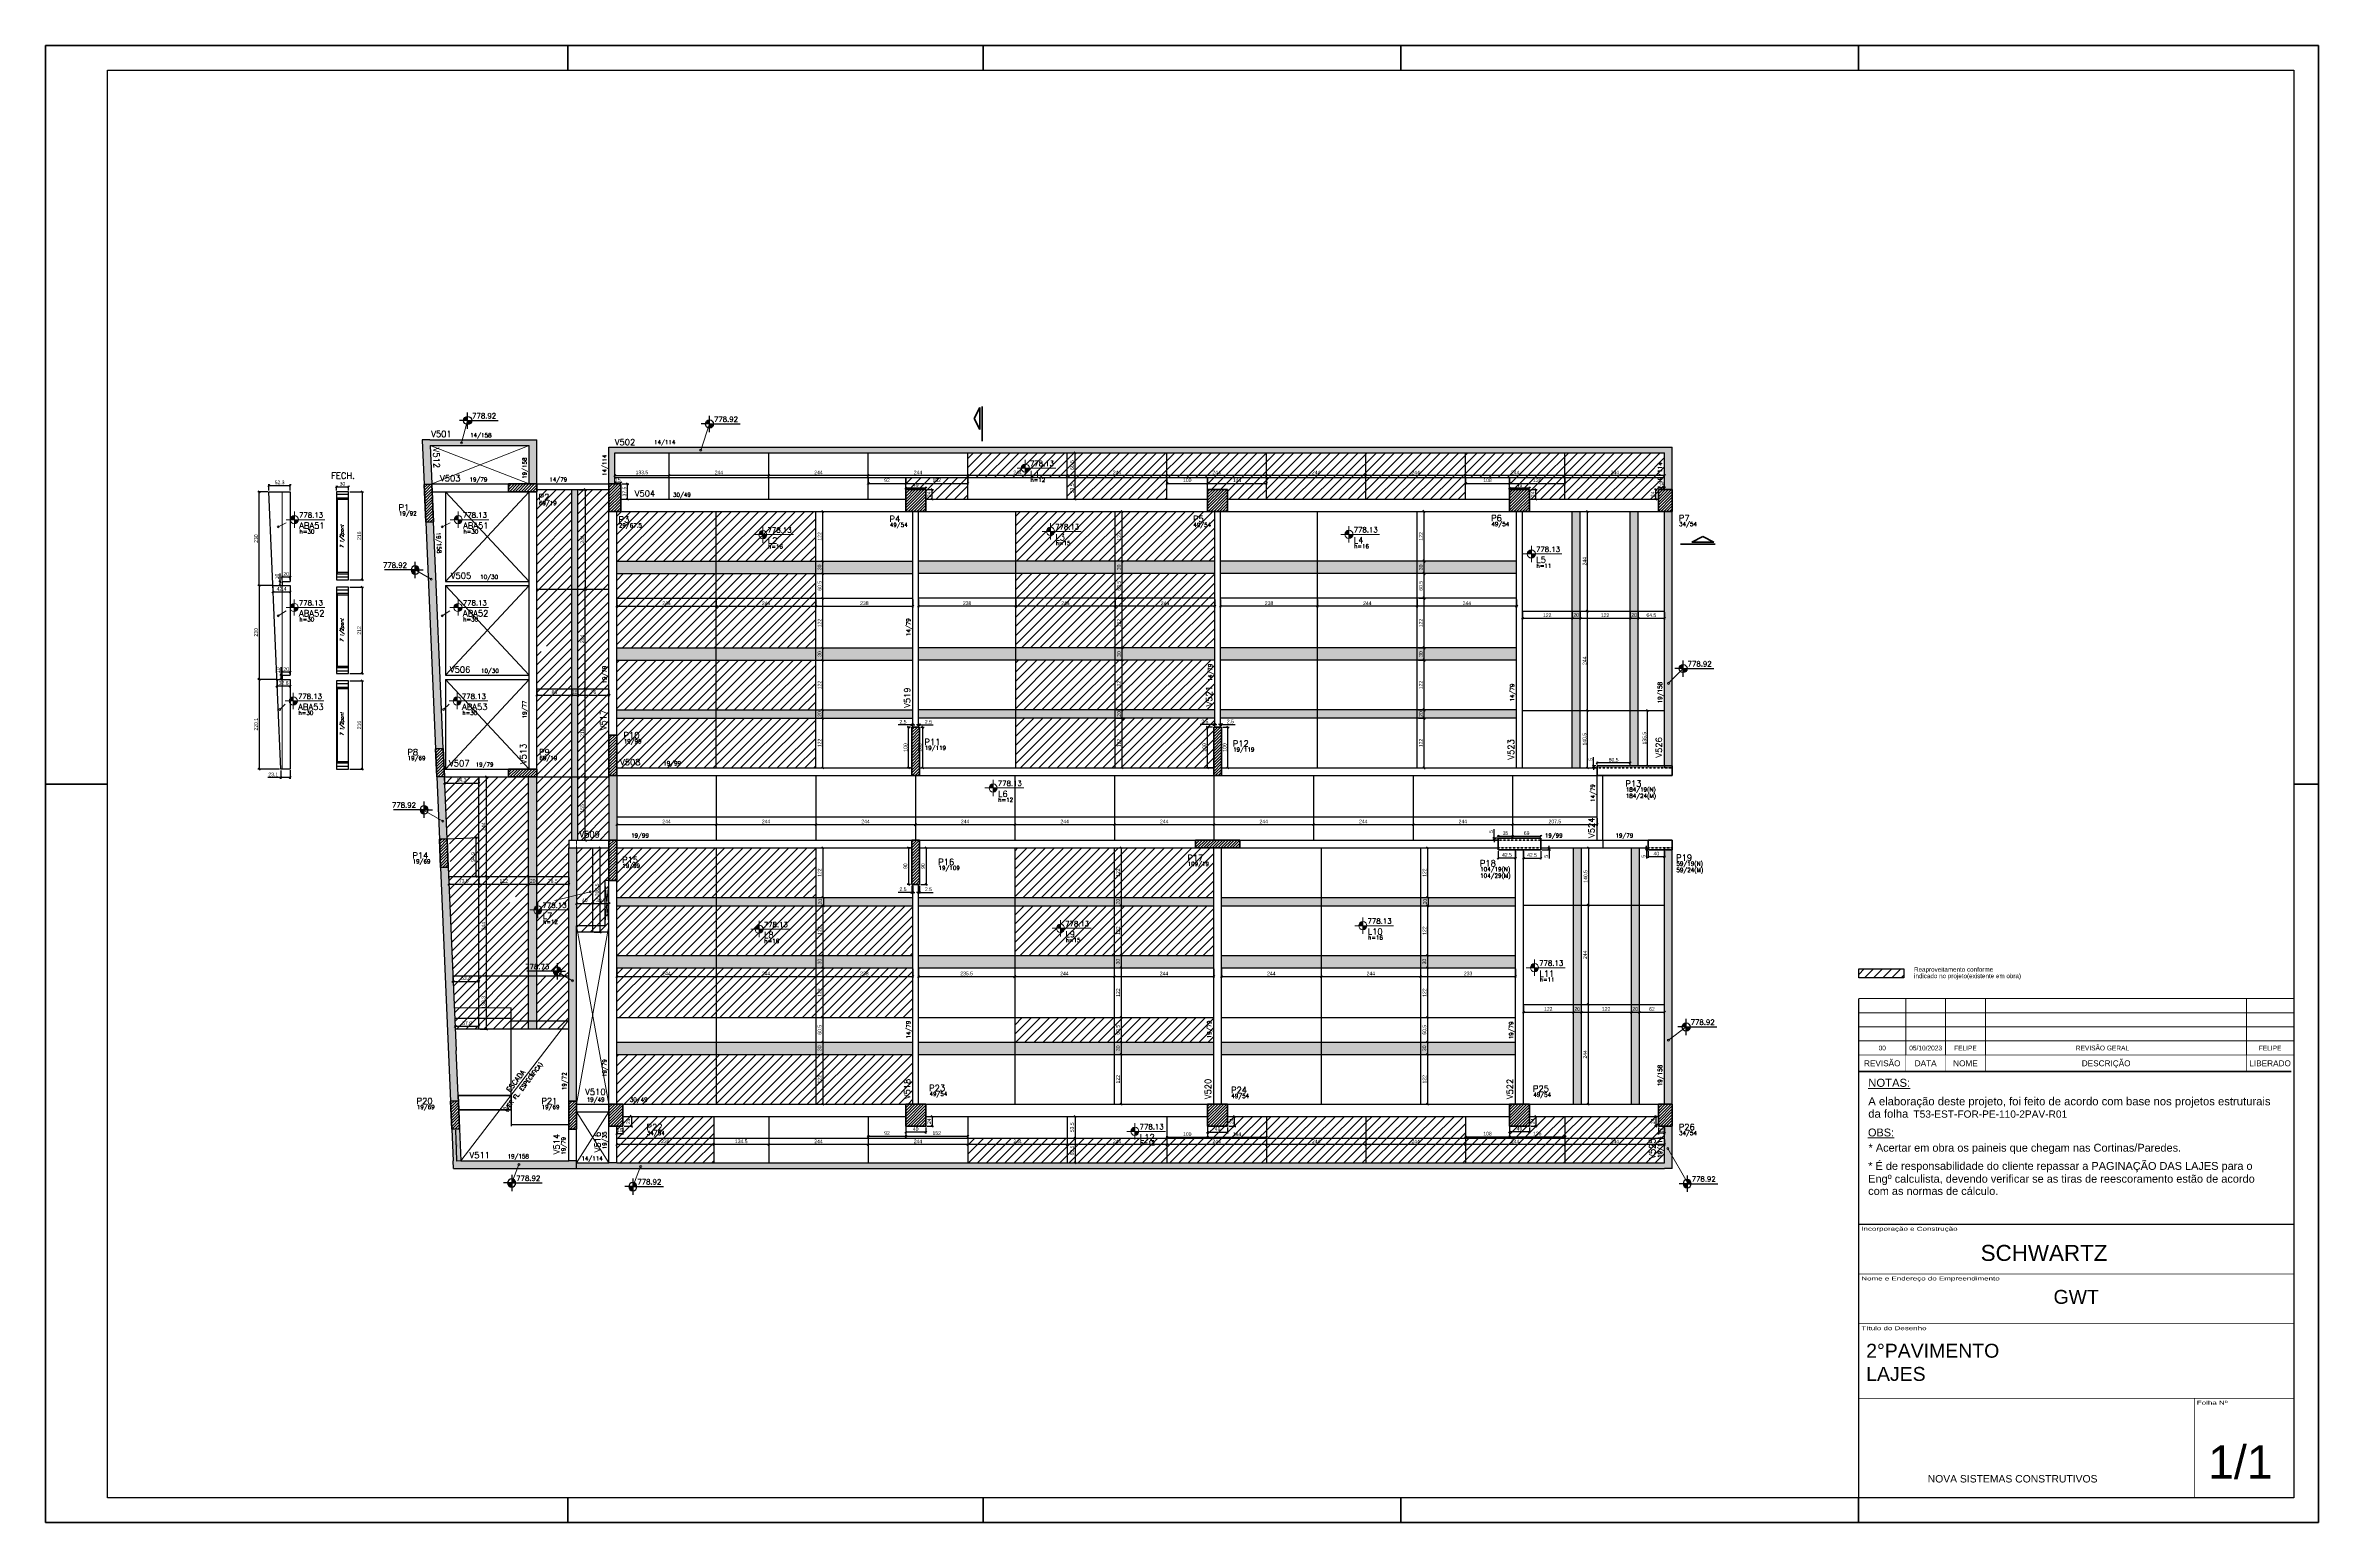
# Model space of a CAD drawing. Extents: x 8513 to 14085, y 7177 to 10799.
import ezdxf
from ezdxf.enums import TextEntityAlignment as Align

# ---------------------------------------------------------------- set-up
doc = ezdxf.new("R2010")
doc.units = 0
doc.linetypes.add('FA_Tracejado', pattern=[0.25, 0.15, -0.1])
doc.linetypes.add('FA_Tracejado_Pilar', pattern=[0.2, 0.1, -0.1])
doc.layers.add('00 - FELIPE', color=2, linetype='Continuous', plot=False)
for name, color, linetype, lineweight in [('CARIMBO', 255, 'Continuous', 9), ('EST-LAJE', 7, 'Continuous', 30), ('EST-LAJE-CUT', 7, 'Continuous', 60), ('EST-LAJE-TEXT', 7, 'Continuous', 9), ('EST-PILAR', 7, 'Continuous', 9), ('EST-PILAR-CUT', 7, 'Continuous', 60), ('EST-PILAR-TEXT', 7, 'Continuous', 9), ('EST-SIMB', 7, 'Continuous', 9), ('EST-SIMB-Spot Elevations', 7, 'Continuous', 9), ('EST-TEXT', 7, 'Continuous', 9), ('EST-VIGA', 7, 'Continuous', 30), ('EST-VIGA-TEXT', 7, 'Continuous', 9), ('FOLHA', 255, 'Continuous', 40), ('Folhas', 255, 'Continuous', 9), ('Hachura', 253, 'Continuous', 9), ('REAPROVEITAMENTO', 7, 'Continuous', 9)]:
    doc.layers.add(name, color=color, linetype=linetype, lineweight=lineweight)
for name, color, linetype in [('COTA', 241, 'Continuous'), ('Painéis', 200, 'Continuous'), ('SARR_2.2x7', 40, 'Continuous'), ('SARR_3.5x7', 81, 'Continuous'), ('texto', 7, 'Continuous'), ('Vázio', 240, 'Continuous')]:
    doc.layers.add(name, color=color, linetype=linetype)
doc.layers.add('EST-LINHA', color=7, linetype='Continuous', lineweight=9, true_color=0x008000)
doc.styles.add('ARIAL', font='arial.ttf')
doc.styles.add('COTA TECNICA-50', font='techl___.ttf', dxfattribs={"height": 9})
doc.styles.add('Romans', font='romans.shx')
doc.styles.add('RomanS_IV50', font='romans_IV50.ttf', dxfattribs={"height": 11.25})
doc.styles.add('RomanS_IV50_B', font='', dxfattribs={"height": 18.75})
doc.styles.add('RomanS_IV50_B_1', font='', dxfattribs={"height": 22.5})
doc.styles.add('RomanS_IV50_B_2', font='', dxfattribs={"height": 15})
doc.styles.get("Standard").update_dxf_attribs({"font": 'arial.ttf'})
doc.styles.add('Tecnologia', font='')
doc.styles.add('VERDANA', font='verdana.ttf', dxfattribs={"oblique": 15})
doc.styles.get('RomanS_IV50_B').set_extended_font_data('RomanS_IV50', bold=True)
doc.styles.get('RomanS_IV50_B_1').set_extended_font_data('RomanS_IV50', bold=True)
doc.styles.get('RomanS_IV50_B_2').set_extended_font_data('RomanS_IV50', bold=True)
doc.styles.get('Tecnologia').set_extended_font_data('Forgotten Futurist')
doc.dimstyles.new('ISO-25', dxfattribs={"dimtxt": 2.5, "dimasz": 2.5, "dimexe": 1.25, "dimexo": 0.625, "dimtad": 1, "dimtxsty": 'Standard', "dimcen": 2.5, "dimadec": 0, "dimazin": 0, "dimtfac": 1, "dimtmove": 0, "dimatfit": 3, "dimfxl": 1, "dimarcsym": 0})
doc.dimstyles.new('PAINEL', dxfattribs={"dimtxt": 9, "dimasz": 5, "dimexe": 3, "dimexo": 3, "dimgap": 3, "dimtad": 1, "dimdec": 1, "dimzin": 12, "dimdsep": 46, "dimtxsty": 'COTA TECNICA-50', "dimblk": 'OBLIQUE', "dimcen": 0, "dimclrd": 4, "dimclre": 4, "dimclrt": 1, "dimadec": 1, "dimazin": 3, "dimtfac": 1, "dimtdec": 1, "dimtmove": 0, "dimatfit": 3, "dimldrblk": 'OBLIQUE', "dimfxl": 1, "dimtolj": 1, "dimtzin": 12, "dimarcsym": 0})
pattern_1 = [(45, (9894.671, 8930.102), (-3.535534, 3.535534), [])]
pattern_2 = [(45, (44.321, 10.733), (-11.22532, 11.22532), [])]

# ---------------------------------------------------------------- blocks, each defined once
blk = doc.blocks.new('Carimbo Laje')
at = {"layer": 'CARIMBO', "color": 30}
for points, const_width in [([(124981.9, 144853.7), (123684.7, 144853.7), (123684.7, 144038.4)], 4.45), ([(123684.7, 144705.5), (124981.9, 144705.5)], 1.48), ([(123684.7, 144557.3), (124981.9, 144557.3)], 1.48), ([(123684.7, 144334.9), (124981.9, 144334.9)], 1.48), ([(124685.4, 144038.4), (124685.4, 144334.9)], 1.48), ([(123684.7, 144038.4), (124981.9, 144038.4)], 1.48)]:
    blk.add_lwpolyline(points, dxfattribs=dict(at, const_width=const_width))
at = {"color": 0, "linetype": 'Continuous', "ltscale": 5, "style": 'ARIAL'}
blk.add_text('NOVA SISTEMAS CONSTRUTIVOS', height=22.118, dxfattribs=at).set_placement((123890.4, 144083.7))
at = {"color": 7, "style": 'ARIAL'}
blk.add_attdef('INCORPORAÇÃO_E_CONTRUÇÃO', text='', height=45.7, dxfattribs=at).set_placement((124364.7, 144777.9), align=Align.MIDDLE_CENTER)
blk.add_attdef('NOME_DA_OBRA', text='', height=41.5, dxfattribs=at).set_placement((124333.3, 144616.6), align=Align.CENTER)
for tag, p in [('PAVIMENTO', (123706.9, 144455.9)), ('TIPO_DE_PROJETO', (123706.9, 144386.8))]:
    blk.add_attdef(tag, p, '', height=41.5, dxfattribs=at)
at = {"color": 7, "style": 'ARIAL', "oblique": 10}
blk.add_attdef('FOLHA_Nº', text='', height=111.2, dxfattribs=at).set_placement((124832.8, 144149.1), align=Align.CENTER)
at = {"layer": 'CARIMBO', "color": 7, "style": 'VERDANA'}
blk.add_attdef('ENDEREÇO', text='', height=14.8, dxfattribs=at).set_placement((124333.3, 144572.1), align=Align.CENTER)
at = {"layer": 'Folhas', "style": 'Tecnologia', "width": 1.5}
for s, p in [('Incorporação e Construção', (123692.5, 144846.3)), ('Nome e Endereço do Empreendimento', (123692.5, 144698.1)), ('Título do Desenho', (123692.5, 144549.8)), ('Folha Nº', (124693.1, 144327.5))]:
    blk.add_text(s, height=11.86, dxfattribs=at).set_placement(p, align=Align.TOP_LEFT)
blk = doc.blocks.new('Revisão Carimbo')
at = {"color": 30}
for p, q in [((0, 155), (925, 155)), ((100, 35), (100, 155)), ((184.66, 35), (184.66, 155)), ((269.32, 35), (269.32, 155)), ((825, 35), (825, 155)), ((0, 125), (925, 125)), ((0, 95), (925, 95)), ((0, 65), (925, 65))]:
    blk.add_line(p, q, dxfattribs=at)
for points, const_width in [([(0, 0), (0, 155)], 3), ([(0, 0), (920, 0)], 3), ([(0, 35), (925, 35)], 1), ([(100, 35), (100, 0)], 1), ([(184.66, 35), (184.66, 0)], 1), ([(269.32, 35), (269.32, 0)], 1), ([(825, 35), (825, 0)], 1)]:
    blk.add_lwpolyline(points, dxfattribs=dict(at, const_width=const_width))
at = {"color": 7, "style": 'ARIAL'}
for s, p in [('REVISÃO', (50, 17.5)), ('DATA', (142.33, 17.5)), ('NOME', (226.99, 17.5)), ('DESCRIÇÃO', (526.27, 17.5)), ('LIBERADO', (875, 17.5))]:
    blk.add_text(s, height=12.5, dxfattribs=at).set_placement(p, align=Align.MIDDLE_CENTER)
at = {"layer": 'CARIMBO', "color": 7, "style": 'ARIAL'}
for tag, p in [('REVISÃO_03', (50, 140)), ('NOME', (226.99, 140)), ('LIBERADO', (875, 140)), ('REVISÃO_02', (50, 110)), ('DATA', (142.33, 140)), ('DATA', (142.33, 110)), ('NOME', (226.99, 110)), ('LIBERADO', (875, 110)), ('REVISÃO_01', (50, 80)), ('REVISÃO_00', (50, 50)), ('DATA', (142.33, 80)), ('DATA', (142.33, 50)), ('NOME', (226.99, 80)), ('NOME', (226.99, 50)), ('LIBERADO', (875, 80)), ('LIBERADO', (875, 50))]:
    blk.add_attdef(tag, text='', height=10, dxfattribs=at).set_placement(p, align=Align.MIDDLE_CENTER)
for p in [(279.32, 140), (279.32, 110), (279.32, 80), (279.32, 50)]:
    blk.add_attdef('DESCRIÇÃO', text='', height=10, dxfattribs=at).set_placement(p, align=Align.MIDDLE_LEFT)
blk = doc.blocks.new('Floors 1 - Floors 1-2872409-2º PAVIMENTO')
at = {"layer": 'EST-LAJE'}
for p, q in [((-239.5, -522.8), (-98.5, -522.8)), ((-98.5, -522.8), (-98.5, -516.5)), ((-239.5, -742), (-239.5, -777.9)), ((-239.5, -777.9), (-239.5, -781)), ((-98.5, -777.9), (-239.5, -777.9))]:
    blk.add_line(p, q, dxfattribs=at)
blk = doc.blocks.new('Floors 19 - Floors 2-3170194-2º PAVIMENTO')
at = {"layer": 'EST-LAJE'}
for p, q in [((-239.5, -705.9), (-239.5, -491.2)), ((-369.8, -705.9), (-374.5, -595.4)), ((-239.5, -742), (-239.5, -741.2))]:
    blk.add_line(p, q, dxfattribs=at)
at = {"layer": 'EST-LAJE-CUT'}
for p, q in [((-239.5, -705.9), (-369.8, -705.9)), ((-369.8, -705.9), (-368.3, -741.2)), ((-239.5, -705.9), (-239.5, -741.2)), ((-239.5, -741.2), (-368.3, -741.2))]:
    blk.add_line(p, q, dxfattribs=at)
at = {"layer": 'EST-LINHA'}
for p, q in [((-379, -491.2), (-239.5, -491.2)), ((-368.3, -742), (-239.5, -742))]:
    blk.add_line(p, q, dxfattribs=at)
blk = doc.blocks.new('TQS - Pilar retangular - 19_0 x 119_0-2610841-2º PAVIMENTO')
at = {"layer": 'EST-PILAR'}
h = blk.add_hatch(dxfattribs=at)
h.set_pattern_fill('FP_2', color=256, style=0, pattern_type=2)
h.set_pattern_definition([(45, (-1492, -138), (-3.535534, 3.535534), [])])
h.paths.add_polyline_path([(9.5, -59.5), (9.5, 59.5), (-9.5, 59.5), (-9.5, -59.5), (-0.5, -59.5)], flags=0)
at = {"layer": 'EST-PILAR-CUT'}
for p, q in [((-9.5, 59.5), (9.5, 59.5)), ((-9.5, -59.5), (-9.5, 59.5)), ((9.5, 59.5), (9.5, -59.5)), ((9.5, -59.5), (-9.5, -59.5))]:
    blk.add_line(p, q, dxfattribs=at)
blk = doc.blocks.new('FA_Floor_TAG_SURVEY_R01 - NIV_TIT_H_TXT1__TXT2-2303193-2º PAVIMENTO')
at = {"layer": 'EST-LAJE-TEXT'}
h = blk.add_hatch(color=256, dxfattribs=at)
edge = h.paths.add_edge_path(flags=0)
edge.add_line((-0.28, 0.405), (-0.48, 0.405))
edge.add_arc((-0.28, 0.405), 0.2, 90, 180, ccw=False)
edge.add_line((-0.28, 0.605), (-0.28, 0.405))
h = blk.add_hatch(color=256, dxfattribs=at)
edge = h.paths.add_edge_path(flags=0)
edge.add_line((-0.28, 0.405), (-0.08, 0.405))
edge.add_arc((-0.28, 0.405), 0.2, -90, 0, ccw=False)
edge.add_line((-0.28, 0.205), (-0.28, 0.405))
for p, q in [((-0.28, 0.405), (-0.68, 0.405)), ((-0.28, 0.005), (-0.28, 0.805)), ((-0.28, 0.405), (1.22, 0.405))]:
    blk.add_line(p, q, dxfattribs=at)
blk.add_circle((-0.28, 0.405), 0.2, dxfattribs=at)
blk = doc.blocks.new('Spot Elevations - Nivel_Planta-2363176-2º PAVIMENTO')
at = {"layer": 'EST-SIMB-Spot Elevations'}
h = blk.add_hatch(color=256, dxfattribs=at)
edge = h.paths.add_edge_path(flags=0)
edge.add_line((0, 0), (-0.2, 0))
edge.add_arc((0, 0), 0.2, 90, 180, ccw=False)
edge.add_line((0, 0.2), (0, 0))
h = blk.add_hatch(color=256, dxfattribs=at)
edge = h.paths.add_edge_path(flags=0)
edge.add_line((0, 0), (0.2, 0))
edge.add_arc((0, 0), 0.2, 270, 360, ccw=False)
edge.add_line((0, -0.2), (0, 0))
at = {"layer": 'EST-SIMB-Spot Elevations', "lineweight": 30}
for p, q in [((0, 0), (-0.4, 0)), ((0, -0.4), (0, 0.4)), ((0, 0), (1.5, 0))]:
    blk.add_line(p, q, dxfattribs=at)
at = {"layer": 'EST-SIMB-Spot Elevations'}
for p, q in [((0, -0.2), (0, 0.2)), ((0, -0.15), (0, 0.15))]:
    blk.add_line(p, q, dxfattribs=at)
at = {"layer": 'EST-SIMB-Spot Elevations', "lineweight": 30}
blk.add_circle((0, 0), 0.2, dxfattribs=at)
blk = doc.blocks.new('Section - SETA_SEM NUMERO-2368619-2º PAVIMENTO')
at = {"layer": 'EST-SIMB', "lineweight": 50}
for p, q in [((0, 0), (-1.2, 0)), ((-1.14, 0.1), (-0.6, 0.39)), ((-1.14, 0.1), (-0.06, 0.1)), ((-0.6, 0.39), (-0.06, 0.1)), ((0, 0), (0.5, 0))]:
    blk.add_line(p, q, dxfattribs=at)
blk = doc.blocks.new('*D17')
at = {"layer": '00 - FELIPE', "color": 0, "lineweight": -2, "transparency": 16777216}
for p, q in [((9527.8, 8142.3), (9516.8, 8141.9)), ((9518.2, 8139.4), (9521.3, 8066.2)), ((9531.1, 8064.1), (9520.2, 8063.6))]:
    blk.add_line(p, q, dxfattribs=at)
at = {"layer": '00 - FELIPE', "color": 0, "transparency": 16777216}
for points in [[(9518.6, 8139.4), (9517.8, 8139.4), (9518.1, 8141.9)], [(9521.7, 8066.2), (9520.9, 8066.1), (9521.4, 8063.7)]]:
    blk.add_solid(points, dxfattribs=at)
at = {"layer": 'Defpoints', "color": 0, "transparency": 16777216}
for p in [(9528.4, 8142.4), (9521.4, 8063.7), (9531.7, 8064.1)]:
    blk.add_point(p, dxfattribs=at)
at = {"layer": '00 - FELIPE', "color": 0, "transparency": 16777216, "insert": (9521.9, 8102.9), "char_height": 2.5, "attachment_point": 5, "rotation": 272.4557}
blk.add_mtext('78,32', dxfattribs=at)
blk = doc.blocks.new('_Oblique')
at = {"color": 0, "linetype": 'ByBlock', "lineweight": -2}
blk.add_line((-0.5, -0.5), (0.5, 0.5), dxfattribs=at)
blk = doc.blocks.new('*D18')
at = {"layer": 'COTA', "color": 4, "lineweight": -2, "transparency": 16777216}
for p, q in [((10634.2, 9127.6), (10626, 9127.6)), ((10629, 9027.6), (10629, 9127.6)), ((10634.2, 9027.6), (10626, 9027.6))]:
    blk.add_line(p, q, dxfattribs=at)
at = {"layer": 'Defpoints', "color": 0, "transparency": 16777216}
for p in [(10629, 9127.6), (10637.2, 9127.6), (10637.2, 9027.6)]:
    blk.add_point(p, dxfattribs=at)
at = {"layer": 'COTA', "color": 4, "lineweight": -2, "transparency": 16777216, "xscale": 5, "yscale": 5, "zscale": 5}
for p, rotation in [((10629, 9127.6), 90), ((10629, 9027.6), 270)]:
    blk.add_blockref('_Oblique', p, dxfattribs=dict(at, rotation=rotation))
at = {"layer": 'COTA', "color": 1, "transparency": 16777216, "insert": (10621.4, 9077.6), "char_height": 9, "attachment_point": 5, "rotation": 90, "style": 'COTA TECNICA-50'}
blk.add_mtext('\\A1;100', dxfattribs=at)
blk = doc.blocks.new('*D19')
at = {"layer": 'COTA', "color": 4, "lineweight": -2, "transparency": 16777216}
for p, q in [((10637.2, 9132.8), (10603.8, 9132.8)), ((10637.2, 9130.6), (10637.2, 9135.8)), ((10639.7, 9132.8), (10637.2, 9132.8)), ((10639.7, 9130.6), (10639.7, 9135.8)), ((10639.7, 9132.8), (10644.7, 9132.8))]:
    blk.add_line(p, q, dxfattribs=at)
at = {"layer": 'Defpoints', "color": 0, "transparency": 16777216}
for p in [(10637.2, 9132.8), (10637.2, 9127.6), (10639.7, 9127.6)]:
    blk.add_point(p, dxfattribs=at)
at = {"layer": 'COTA', "color": 4, "lineweight": -2, "transparency": 16777216, "xscale": 5, "yscale": 5, "zscale": 5}
blk.add_blockref('_Oblique', (10637.2, 9132.8), dxfattribs=at)
at = {"layer": 'COTA', "color": 4, "lineweight": -2, "transparency": 16777216, "xscale": 5, "yscale": 5, "zscale": 5, "rotation": 180}
blk.add_blockref('_Oblique', (10639.7, 9132.8), dxfattribs=at)
at = {"layer": 'COTA', "color": 1, "transparency": 16777216, "insert": (10615.5, 9140.4), "char_height": 9, "attachment_point": 5, "style": 'COTA TECNICA-50'}
blk.add_mtext('\\A1;2.5', dxfattribs=at)
blk = doc.blocks.new('*D20')
at = {"layer": 'COTA', "color": 4, "lineweight": -2, "transparency": 16777216}
for p, q in [((10659.2, 9127.6), (10667.3, 9127.6)), ((10664.3, 9027.6), (10664.3, 9127.6)), ((10659.2, 9027.6), (10667.3, 9027.6))]:
    blk.add_line(p, q, dxfattribs=at)
at = {"layer": 'Defpoints', "color": 0, "transparency": 16777216}
for p in [(10656.2, 9127.6), (10664.3, 9127.6), (10656.2, 9027.6)]:
    blk.add_point(p, dxfattribs=at)
at = {"layer": 'COTA', "color": 4, "lineweight": -2, "transparency": 16777216, "xscale": 5, "yscale": 5, "zscale": 5}
for p, rotation in [((10664.3, 9127.6), 90), ((10664.3, 9027.6), 270)]:
    blk.add_blockref('_Oblique', p, dxfattribs=dict(at, rotation=rotation))
at = {"layer": 'COTA', "color": 1, "transparency": 16777216, "insert": (10656.7, 9077.6), "char_height": 9, "attachment_point": 5, "rotation": 90, "style": 'COTA TECNICA-50'}
blk.add_mtext('\\A1;100', dxfattribs=at)
blk = doc.blocks.new('*D21')
at = {"layer": 'COTA', "color": 4, "lineweight": -2, "transparency": 16777216}
for p, q in [((10653.7, 9132.8), (10648.7, 9132.8)), ((10653.7, 9130.6), (10653.7, 9135.8)), ((10653.7, 9132.8), (10656.2, 9132.8)), ((10656.2, 9130.6), (10656.2, 9135.8)), ((10656.2, 9132.8), (10689.5, 9132.8))]:
    blk.add_line(p, q, dxfattribs=at)
at = {"layer": 'Defpoints', "color": 0, "transparency": 16777216}
for p in [(10653.7, 9127.6), (10656.2, 9132.8), (10656.2, 9127.6)]:
    blk.add_point(p, dxfattribs=at)
at = {"layer": 'COTA', "color": 4, "lineweight": -2, "transparency": 16777216, "xscale": 5, "yscale": 5, "zscale": 5}
blk.add_blockref('_Oblique', (10653.7, 9132.8), dxfattribs=at)
at = {"layer": 'COTA', "color": 4, "lineweight": -2, "transparency": 16777216, "xscale": 5, "yscale": 5, "zscale": 5, "rotation": 180}
blk.add_blockref('_Oblique', (10656.2, 9132.8), dxfattribs=at)
at = {"layer": 'COTA', "color": 1, "transparency": 16777216, "insert": (10677.8, 9140.4), "char_height": 9, "attachment_point": 5, "style": 'COTA TECNICA-50'}
blk.add_mtext('\\A1;2.5', dxfattribs=at)
blk = doc.blocks.new('*D22')
at = {"layer": 'COTA', "color": 4, "lineweight": -2, "transparency": 16777216}
for p, q in [((11374.2, 9127.6), (11358.8, 9127.6)), ((11361.8, 9027.6), (11361.8, 9127.6)), ((11374.2, 9027.6), (11358.8, 9027.6))]:
    blk.add_line(p, q, dxfattribs=at)
at = {"layer": 'Defpoints', "color": 0, "transparency": 16777216}
for p in [(11361.8, 9127.6), (11377.2, 9127.6), (11377.2, 9027.6)]:
    blk.add_point(p, dxfattribs=at)
at = {"layer": 'COTA', "color": 4, "lineweight": -2, "transparency": 16777216, "xscale": 5, "yscale": 5, "zscale": 5}
for p, rotation in [((11361.8, 9127.6), 90), ((11361.8, 9027.6), 270)]:
    blk.add_blockref('_Oblique', p, dxfattribs=dict(at, rotation=rotation))
at = {"layer": 'COTA', "color": 1, "transparency": 16777216, "insert": (11354.2, 9077.6), "char_height": 9, "attachment_point": 5, "rotation": 90, "style": 'COTA TECNICA-50'}
blk.add_mtext('\\A1;100', dxfattribs=at)
blk = doc.blocks.new('*D23')
at = {"layer": 'COTA', "color": 4, "lineweight": -2, "transparency": 16777216}
for p, q in [((11377.2, 9133.7), (11343.8, 9133.7)), ((11377.2, 9130.6), (11377.2, 9136.7)), ((11379.7, 9133.7), (11377.2, 9133.7)), ((11379.7, 9130.6), (11379.7, 9136.7)), ((11379.7, 9133.7), (11384.7, 9133.7))]:
    blk.add_line(p, q, dxfattribs=at)
at = {"layer": 'Defpoints', "color": 0, "transparency": 16777216}
for p in [(11377.2, 9133.7), (11377.2, 9127.6), (11379.7, 9127.6)]:
    blk.add_point(p, dxfattribs=at)
at = {"layer": 'COTA', "color": 4, "lineweight": -2, "transparency": 16777216, "xscale": 5, "yscale": 5, "zscale": 5}
blk.add_blockref('_Oblique', (11377.2, 9133.7), dxfattribs=at)
at = {"layer": 'COTA', "color": 4, "lineweight": -2, "transparency": 16777216, "xscale": 5, "yscale": 5, "zscale": 5, "rotation": 180}
blk.add_blockref('_Oblique', (11379.7, 9133.7), dxfattribs=at)
at = {"layer": 'COTA', "color": 1, "transparency": 16777216, "insert": (11355.5, 9141.3), "char_height": 9, "attachment_point": 5, "style": 'COTA TECNICA-50'}
blk.add_mtext('\\A1;2.5', dxfattribs=at)
blk = doc.blocks.new('*D24')
at = {"layer": 'COTA', "color": 4, "lineweight": -2, "transparency": 16777216}
for p, q in [((11399.2, 9127.6), (11414.6, 9127.6)), ((11411.6, 9027.6), (11411.6, 9127.6)), ((11399.2, 9027.6), (11414.6, 9027.6))]:
    blk.add_line(p, q, dxfattribs=at)
at = {"layer": 'Defpoints', "color": 0, "transparency": 16777216}
for p in [(11396.2, 9127.6), (11411.6, 9127.6), (11396.2, 9027.6)]:
    blk.add_point(p, dxfattribs=at)
at = {"layer": 'COTA', "color": 4, "lineweight": -2, "transparency": 16777216, "xscale": 5, "yscale": 5, "zscale": 5}
for p, rotation in [((11411.6, 9127.6), 90), ((11411.6, 9027.6), 270)]:
    blk.add_blockref('_Oblique', p, dxfattribs=dict(at, rotation=rotation))
at = {"layer": 'COTA', "color": 1, "transparency": 16777216, "insert": (11404, 9077.6), "char_height": 9, "attachment_point": 5, "rotation": 90, "style": 'COTA TECNICA-50'}
blk.add_mtext('\\A1;100', dxfattribs=at)
blk = doc.blocks.new('*D25')
at = {"layer": 'COTA', "color": 4, "lineweight": -2, "transparency": 16777216}
for p, q in [((11393.7, 9133.7), (11388.7, 9133.7)), ((11393.7, 9130.6), (11393.7, 9136.7)), ((11393.7, 9133.7), (11396.2, 9133.7)), ((11396.2, 9130.6), (11396.2, 9136.7)), ((11396.2, 9133.7), (11429.5, 9133.7))]:
    blk.add_line(p, q, dxfattribs=at)
at = {"layer": 'Defpoints', "color": 0, "transparency": 16777216}
for p in [(11393.7, 9127.6), (11396.2, 9133.7), (11396.2, 9127.6)]:
    blk.add_point(p, dxfattribs=at)
at = {"layer": 'COTA', "color": 4, "lineweight": -2, "transparency": 16777216, "xscale": 5, "yscale": 5, "zscale": 5}
blk.add_blockref('_Oblique', (11393.7, 9133.7), dxfattribs=at)
at = {"layer": 'COTA', "color": 4, "lineweight": -2, "transparency": 16777216, "xscale": 5, "yscale": 5, "zscale": 5, "rotation": 180}
blk.add_blockref('_Oblique', (11396.2, 9133.7), dxfattribs=at)
at = {"layer": 'COTA', "color": 1, "transparency": 16777216, "insert": (11417.8, 9141.3), "char_height": 9, "attachment_point": 5, "style": 'COTA TECNICA-50'}
blk.add_mtext('\\A1;2.5', dxfattribs=at)
blk = doc.blocks.new('*D26')
at = {"layer": 'COTA', "color": 4, "lineweight": -2, "transparency": 16777216}
for p, q in [((12133.7, 9409.1), (12133.7, 9391.5)), ((12133.7, 9394.5), (12255.7, 9394.5)), ((12255.7, 9409.1), (12255.7, 9391.5))]:
    blk.add_line(p, q, dxfattribs=at)
at = {"layer": 'Defpoints', "color": 0, "transparency": 16777216}
for p in [(12133.7, 9412.1), (12255.7, 9412.1), (12255.7, 9394.5)]:
    blk.add_point(p, dxfattribs=at)
at = {"layer": 'COTA', "color": 4, "lineweight": -2, "transparency": 16777216, "xscale": 5, "yscale": 5, "zscale": 5, "rotation": 180}
blk.add_blockref('_Oblique', (12133.7, 9394.5), dxfattribs=at)
at = {"layer": 'COTA', "color": 4, "lineweight": -2, "transparency": 16777216, "xscale": 5, "yscale": 5, "zscale": 5}
blk.add_blockref('_Oblique', (12255.7, 9394.5), dxfattribs=at)
at = {"layer": 'COTA', "color": 1, "transparency": 16777216, "insert": (12194.7, 9402.1), "char_height": 9, "attachment_point": 5, "style": 'COTA TECNICA-50'}
blk.add_mtext('\\A1;122', dxfattribs=at)
blk = doc.blocks.new('*D27')
at = {"layer": 'COTA', "color": 4, "lineweight": -2, "transparency": 16777216}
for p, q in [((12417.7, 9409.1), (12417.7, 9391.5)), ((12417.7, 9394.5), (12482.2, 9394.5)), ((12482.2, 9409.1), (12482.2, 9391.5))]:
    blk.add_line(p, q, dxfattribs=at)
at = {"layer": 'Defpoints', "color": 0, "transparency": 16777216}
for p in [(12417.7, 9412.1), (12482.2, 9412.1), (12482.2, 9394.5)]:
    blk.add_point(p, dxfattribs=at)
at = {"layer": 'COTA', "color": 4, "lineweight": -2, "transparency": 16777216, "xscale": 5, "yscale": 5, "zscale": 5, "rotation": 180}
blk.add_blockref('_Oblique', (12417.7, 9394.5), dxfattribs=at)
at = {"layer": 'COTA', "color": 4, "lineweight": -2, "transparency": 16777216, "xscale": 5, "yscale": 5, "zscale": 5}
blk.add_blockref('_Oblique', (12482.2, 9394.5), dxfattribs=at)
at = {"layer": 'COTA', "color": 1, "transparency": 16777216, "insert": (12449.9, 9402.1), "char_height": 9, "attachment_point": 5, "style": 'COTA TECNICA-50'}
blk.add_mtext('\\A1;64.5', dxfattribs=at)
blk = doc.blocks.new('*D28')
at = {"layer": 'COTA', "color": 4, "lineweight": -2, "transparency": 16777216}
for p, q in [((12255.7, 9409.1), (12255.7, 9391.5)), ((12255.7, 9394.5), (12275.7, 9394.5)), ((12275.7, 9409.1), (12275.7, 9391.5))]:
    blk.add_line(p, q, dxfattribs=at)
at = {"layer": 'Defpoints', "color": 0, "transparency": 16777216}
for p in [(12255.7, 9412.1), (12275.7, 9412.1), (12275.7, 9394.5)]:
    blk.add_point(p, dxfattribs=at)
at = {"layer": 'COTA', "color": 4, "lineweight": -2, "transparency": 16777216, "xscale": 5, "yscale": 5, "zscale": 5, "rotation": 180}
blk.add_blockref('_Oblique', (12255.7, 9394.5), dxfattribs=at)
at = {"layer": 'COTA', "color": 4, "lineweight": -2, "transparency": 16777216, "xscale": 5, "yscale": 5, "zscale": 5}
blk.add_blockref('_Oblique', (12275.7, 9394.5), dxfattribs=at)
at = {"layer": 'COTA', "color": 1, "transparency": 16777216, "insert": (12265.7, 9402.1), "char_height": 9, "attachment_point": 5, "style": 'COTA TECNICA-50'}
blk.add_mtext('\\A1;20', dxfattribs=at)
blk = doc.blocks.new('*D29')
at = {"layer": 'COTA', "color": 4, "lineweight": -2, "transparency": 16777216}
for p, q in [((12275.7, 9409.1), (12275.7, 9391.5)), ((12275.7, 9394.5), (12397.7, 9394.5)), ((12397.7, 9409.1), (12397.7, 9391.5))]:
    blk.add_line(p, q, dxfattribs=at)
at = {"layer": 'Defpoints', "color": 0, "transparency": 16777216}
for p in [(12275.7, 9412.1), (12397.7, 9412.1), (12397.7, 9394.5)]:
    blk.add_point(p, dxfattribs=at)
at = {"layer": 'COTA', "color": 4, "lineweight": -2, "transparency": 16777216, "xscale": 5, "yscale": 5, "zscale": 5, "rotation": 180}
blk.add_blockref('_Oblique', (12275.7, 9394.5), dxfattribs=at)
at = {"layer": 'COTA', "color": 4, "lineweight": -2, "transparency": 16777216, "xscale": 5, "yscale": 5, "zscale": 5}
blk.add_blockref('_Oblique', (12397.7, 9394.5), dxfattribs=at)
at = {"layer": 'COTA', "color": 1, "transparency": 16777216, "insert": (12336.7, 9402.1), "char_height": 9, "attachment_point": 5, "style": 'COTA TECNICA-50'}
blk.add_mtext('\\A1;122', dxfattribs=at)
blk = doc.blocks.new('*D30')
at = {"layer": 'COTA', "color": 4, "lineweight": -2, "transparency": 16777216}
for p, q in [((12397.7, 9409.1), (12397.7, 9391.5)), ((12397.7, 9394.5), (12417.7, 9394.5)), ((12417.7, 9409.1), (12417.7, 9391.5))]:
    blk.add_line(p, q, dxfattribs=at)
at = {"layer": 'Defpoints', "color": 0, "transparency": 16777216}
for p in [(12397.7, 9412.1), (12417.7, 9412.1), (12417.7, 9394.5)]:
    blk.add_point(p, dxfattribs=at)
at = {"layer": 'COTA', "color": 4, "lineweight": -2, "transparency": 16777216, "xscale": 5, "yscale": 5, "zscale": 5, "rotation": 180}
blk.add_blockref('_Oblique', (12397.7, 9394.5), dxfattribs=at)
at = {"layer": 'COTA', "color": 4, "lineweight": -2, "transparency": 16777216, "xscale": 5, "yscale": 5, "zscale": 5}
blk.add_blockref('_Oblique', (12417.7, 9394.5), dxfattribs=at)
at = {"layer": 'COTA', "color": 1, "transparency": 16777216, "insert": (12407.7, 9402.1), "char_height": 9, "attachment_point": 5, "style": 'COTA TECNICA-50'}
blk.add_mtext('\\A1;20', dxfattribs=at)
blk = doc.blocks.new('*D31')
at = {"layer": 'COTA', "color": 4, "lineweight": -2, "transparency": 16777216}
for p, q in [((12317.2, 9035.6), (12317.2, 9042.7)), ((12397.7, 9039.7), (12317.2, 9039.7)), ((12397.7, 9035.6), (12397.7, 9042.7))]:
    blk.add_line(p, q, dxfattribs=at)
at = {"layer": 'Defpoints', "color": 0, "transparency": 16777216}
for p in [(12317.2, 9039.7), (12317.2, 9032.6), (12397.7, 9032.6)]:
    blk.add_point(p, dxfattribs=at)
at = {"layer": 'COTA', "color": 4, "lineweight": -2, "transparency": 16777216, "xscale": 5, "yscale": 5, "zscale": 5, "rotation": 180}
blk.add_blockref('_Oblique', (12317.2, 9039.7), dxfattribs=at)
at = {"layer": 'COTA', "color": 4, "lineweight": -2, "transparency": 16777216, "xscale": 5, "yscale": 5, "zscale": 5}
blk.add_blockref('_Oblique', (12397.7, 9039.7), dxfattribs=at)
at = {"layer": 'COTA', "color": 1, "transparency": 16777216, "insert": (12357.4, 9047.3), "char_height": 9, "attachment_point": 5, "style": 'COTA TECNICA-50'}
blk.add_mtext('\\A1;80.5', dxfattribs=at)
blk = doc.blocks.new('*D32')
at = {"layer": 'COTA', "color": 4, "lineweight": -2, "transparency": 16777216}
for p, q in [((12314.2, 9032.6), (12305.4, 9032.6)), ((12314.2, 9027.6), (12305.4, 9027.6)), ((12308.4, 9032.6), (12308.4, 9054.1)), ((12308.4, 9027.6), (12308.4, 9032.6)), ((12308.4, 9027.6), (12308.4, 9022.6))]:
    blk.add_line(p, q, dxfattribs=at)
at = {"layer": 'Defpoints', "color": 0, "transparency": 16777216}
for p in [(12308.4, 9032.6), (12317.2, 9032.6), (12317.2, 9027.6)]:
    blk.add_point(p, dxfattribs=at)
at = {"layer": 'COTA', "color": 4, "lineweight": -2, "transparency": 16777216, "xscale": 5, "yscale": 5, "zscale": 5}
for p, rotation in [((12308.4, 9032.6), 270), ((12308.4, 9027.6), 90)]:
    blk.add_blockref('_Oblique', p, dxfattribs=dict(at, rotation=rotation))
at = {"layer": 'COTA', "color": 1, "transparency": 16777216, "insert": (12300.8, 9048.3), "char_height": 9, "attachment_point": 5, "rotation": 90, "style": 'COTA TECNICA-50'}
blk.add_mtext('\\A1;5', dxfattribs=at)
blk = doc.blocks.new('*D33')
at = {"layer": 'COTA', "color": 4, "lineweight": -2, "transparency": 16777216}
for p, q in [((12420.7, 9168.1), (12443.5, 9168.1)), ((12440.5, 9032.6), (12440.5, 9168.1)), ((12420.7, 9032.6), (12443.5, 9032.6))]:
    blk.add_line(p, q, dxfattribs=at)
at = {"layer": 'Defpoints', "color": 0, "transparency": 16777216}
for p in [(12417.7, 9168.1), (12440.5, 9168.1), (12417.7, 9032.6)]:
    blk.add_point(p, dxfattribs=at)
at = {"layer": 'COTA', "color": 4, "lineweight": -2, "transparency": 16777216, "xscale": 5, "yscale": 5, "zscale": 5}
for p, rotation in [((12440.5, 9168.1), 90), ((12440.5, 9032.6), 270)]:
    blk.add_blockref('_Oblique', p, dxfattribs=dict(at, rotation=rotation))
at = {"layer": 'COTA', "color": 1, "transparency": 16777216, "insert": (12432.8, 9100.4), "char_height": 9, "attachment_point": 5, "rotation": 90, "style": 'COTA TECNICA-50'}
blk.add_mtext('\\A1;135.5', dxfattribs=at)
blk = doc.blocks.new('*D34')
at = {"layer": 'COTA', "color": 4, "lineweight": -2, "transparency": 16777216}
for p, q in [((12278.7, 9168.1), (12296.6, 9168.1)), ((12293.6, 9027.6), (12293.6, 9168.1)), ((12278.7, 9027.6), (12296.6, 9027.6))]:
    blk.add_line(p, q, dxfattribs=at)
at = {"layer": 'Defpoints', "color": 0, "transparency": 16777216}
for p in [(12275.7, 9168.1), (12293.6, 9168.1), (12275.7, 9027.6)]:
    blk.add_point(p, dxfattribs=at)
at = {"layer": 'COTA', "color": 4, "lineweight": -2, "transparency": 16777216, "xscale": 5, "yscale": 5, "zscale": 5}
for p, rotation in [((12293.6, 9168.1), 90), ((12293.6, 9027.6), 270)]:
    blk.add_blockref('_Oblique', p, dxfattribs=dict(at, rotation=rotation))
at = {"layer": 'COTA', "color": 1, "transparency": 16777216, "insert": (12286, 9097.9), "char_height": 9, "attachment_point": 5, "rotation": 90, "style": 'COTA TECNICA-50'}
blk.add_mtext('\\A1;140.5', dxfattribs=at)
blk = doc.blocks.new('*D35')
at = {"layer": 'COTA', "color": 4, "lineweight": -2, "transparency": 16777216}
for p, q in [((12293.6, 9168.1), (12293.6, 9412.1)), ((12278.7, 9168.1), (12296.6, 9168.1))]:
    blk.add_line(p, q, dxfattribs=at)
at = {"layer": 'Defpoints', "color": 0, "transparency": 16777216}
for p in [(12293.6, 9412.1), (12293.6, 9412.1), (12275.7, 9168.1)]:
    blk.add_point(p, dxfattribs=at)
at = {"layer": 'COTA', "color": 4, "lineweight": -2, "transparency": 16777216, "xscale": 5, "yscale": 5, "zscale": 5}
for p, rotation in [((12293.6, 9412.1), 90), ((12293.6, 9168.1), 270)]:
    blk.add_blockref('_Oblique', p, dxfattribs=dict(at, rotation=rotation))
at = {"layer": 'COTA', "color": 1, "transparency": 16777216, "insert": (12286.1, 9290.1), "char_height": 9, "attachment_point": 5, "rotation": 90, "style": 'COTA TECNICA-50'}
blk.add_mtext('\\A1;244', dxfattribs=at)
blk = doc.blocks.new('*D36')
at = {"layer": 'COTA', "color": 4, "lineweight": -2, "transparency": 16777216}
blk.add_line((12293.6, 9412.1), (12293.6, 9656.1), dxfattribs=at)
at = {"layer": 'Defpoints', "color": 0, "transparency": 16777216}
for p in [(12293.6, 9656.1), (12293.6, 9656.1), (12293.6, 9412.1)]:
    blk.add_point(p, dxfattribs=at)
at = {"layer": 'COTA', "color": 4, "lineweight": -2, "transparency": 16777216, "xscale": 5, "yscale": 5, "zscale": 5}
for p, rotation in [((12293.6, 9656.1), 90), ((12293.6, 9412.1), 270)]:
    blk.add_blockref('_Oblique', p, dxfattribs=dict(at, rotation=rotation))
at = {"layer": 'COTA', "color": 1, "transparency": 16777216, "insert": (12286.1, 9534.1), "char_height": 9, "attachment_point": 5, "rotation": 90, "style": 'COTA TECNICA-50'}
blk.add_mtext('\\A1;244', dxfattribs=at)
blk = doc.blocks.new('*D37')
at = {"layer": 'COTA', "color": 4, "lineweight": -2, "transparency": 16777216}
for p, q in [((9913.7, 8904.6), (9913.7, 8885.5)), ((9913.7, 8888.5), (10157.7, 8888.5)), ((10157.7, 8904.6), (10157.7, 8885.5))]:
    blk.add_line(p, q, dxfattribs=at)
at = {"layer": 'Defpoints', "color": 0, "transparency": 16777216}
for p in [(9913.7, 8907.6), (10157.7, 8907.6), (10157.7, 8888.5)]:
    blk.add_point(p, dxfattribs=at)
at = {"layer": 'COTA', "color": 4, "lineweight": -2, "transparency": 16777216, "xscale": 5, "yscale": 5, "zscale": 5, "rotation": 180}
blk.add_blockref('_Oblique', (9913.7, 8888.5), dxfattribs=at)
at = {"layer": 'COTA', "color": 4, "lineweight": -2, "transparency": 16777216, "xscale": 5, "yscale": 5, "zscale": 5}
blk.add_blockref('_Oblique', (10157.7, 8888.5), dxfattribs=at)
at = {"layer": 'COTA', "color": 1, "transparency": 16777216, "insert": (10035.7, 8896.1), "char_height": 9, "attachment_point": 5, "style": 'COTA TECNICA-50'}
blk.add_mtext('\\A1;244', dxfattribs=at)
blk = doc.blocks.new('*D38')
at = {"layer": 'COTA', "color": 4, "lineweight": -2, "transparency": 16777216}
for p, q in [((10157.7, 8904.6), (10157.7, 8885.5)), ((10157.7, 8888.5), (10401.7, 8888.5)), ((10401.7, 8904.6), (10401.7, 8885.5))]:
    blk.add_line(p, q, dxfattribs=at)
at = {"layer": 'Defpoints', "color": 0, "transparency": 16777216}
for p in [(10157.7, 8907.6), (10401.7, 8907.6), (10401.7, 8888.5)]:
    blk.add_point(p, dxfattribs=at)
at = {"layer": 'COTA', "color": 4, "lineweight": -2, "transparency": 16777216, "xscale": 5, "yscale": 5, "zscale": 5, "rotation": 180}
blk.add_blockref('_Oblique', (10157.7, 8888.5), dxfattribs=at)
at = {"layer": 'COTA', "color": 4, "lineweight": -2, "transparency": 16777216, "xscale": 5, "yscale": 5, "zscale": 5}
blk.add_blockref('_Oblique', (10401.7, 8888.5), dxfattribs=at)
at = {"layer": 'COTA', "color": 1, "transparency": 16777216, "insert": (10279.7, 8896.1), "char_height": 9, "attachment_point": 5, "style": 'COTA TECNICA-50'}
blk.add_mtext('\\A1;244', dxfattribs=at)
blk = doc.blocks.new('*D39')
at = {"layer": 'COTA', "color": 4, "lineweight": -2, "transparency": 16777216}
for p, q in [((10401.7, 8904.6), (10401.7, 8885.5)), ((10401.7, 8888.5), (10645.7, 8888.5)), ((10645.7, 8904.6), (10645.7, 8885.5))]:
    blk.add_line(p, q, dxfattribs=at)
at = {"layer": 'Defpoints', "color": 0, "transparency": 16777216}
for p in [(10401.7, 8907.6), (10645.7, 8907.6), (10645.7, 8888.5)]:
    blk.add_point(p, dxfattribs=at)
at = {"layer": 'COTA', "color": 4, "lineweight": -2, "transparency": 16777216, "xscale": 5, "yscale": 5, "zscale": 5, "rotation": 180}
blk.add_blockref('_Oblique', (10401.7, 8888.5), dxfattribs=at)
at = {"layer": 'COTA', "color": 4, "lineweight": -2, "transparency": 16777216, "xscale": 5, "yscale": 5, "zscale": 5}
blk.add_blockref('_Oblique', (10645.7, 8888.5), dxfattribs=at)
at = {"layer": 'COTA', "color": 1, "transparency": 16777216, "insert": (10523.7, 8896.1), "char_height": 9, "attachment_point": 5, "style": 'COTA TECNICA-50'}
blk.add_mtext('\\A1;244', dxfattribs=at)
blk = doc.blocks.new('*D40')
at = {"layer": 'COTA', "color": 4, "lineweight": -2, "transparency": 16777216}
for p, q in [((10645.7, 8904.6), (10645.7, 8885.5)), ((10645.7, 8888.5), (10889.7, 8888.5)), ((10889.7, 8904.6), (10889.7, 8885.5))]:
    blk.add_line(p, q, dxfattribs=at)
at = {"layer": 'Defpoints', "color": 0, "transparency": 16777216}
for p in [(10645.7, 8907.6), (10889.7, 8907.6), (10889.7, 8888.5)]:
    blk.add_point(p, dxfattribs=at)
at = {"layer": 'COTA', "color": 4, "lineweight": -2, "transparency": 16777216, "xscale": 5, "yscale": 5, "zscale": 5, "rotation": 180}
blk.add_blockref('_Oblique', (10645.7, 8888.5), dxfattribs=at)
at = {"layer": 'COTA', "color": 4, "lineweight": -2, "transparency": 16777216, "xscale": 5, "yscale": 5, "zscale": 5}
blk.add_blockref('_Oblique', (10889.7, 8888.5), dxfattribs=at)
at = {"layer": 'COTA', "color": 1, "transparency": 16777216, "insert": (10767.7, 8896.1), "char_height": 9, "attachment_point": 5, "style": 'COTA TECNICA-50'}
blk.add_mtext('\\A1;244', dxfattribs=at)
blk = doc.blocks.new('*D41')
at = {"layer": 'COTA', "color": 4, "lineweight": -2, "transparency": 16777216}
for p, q in [((10889.7, 8904.6), (10889.7, 8885.5)), ((10889.7, 8888.5), (11133.7, 8888.5)), ((11133.7, 8904.6), (11133.7, 8885.5))]:
    blk.add_line(p, q, dxfattribs=at)
at = {"layer": 'Defpoints', "color": 0, "transparency": 16777216}
for p in [(10889.7, 8907.6), (11133.7, 8907.6), (11133.7, 8888.5)]:
    blk.add_point(p, dxfattribs=at)
at = {"layer": 'COTA', "color": 4, "lineweight": -2, "transparency": 16777216, "xscale": 5, "yscale": 5, "zscale": 5, "rotation": 180}
blk.add_blockref('_Oblique', (10889.7, 8888.5), dxfattribs=at)
at = {"layer": 'COTA', "color": 4, "lineweight": -2, "transparency": 16777216, "xscale": 5, "yscale": 5, "zscale": 5}
blk.add_blockref('_Oblique', (11133.7, 8888.5), dxfattribs=at)
at = {"layer": 'COTA', "color": 1, "transparency": 16777216, "insert": (11011.7, 8896.1), "char_height": 9, "attachment_point": 5, "style": 'COTA TECNICA-50'}
blk.add_mtext('\\A1;244', dxfattribs=at)
blk = doc.blocks.new('*D42')
at = {"layer": 'COTA', "color": 4, "lineweight": -2, "transparency": 16777216}
for p, q in [((11133.7, 8904.6), (11133.7, 8885.5)), ((11133.7, 8888.5), (11377.7, 8888.5)), ((11377.7, 8904.6), (11377.7, 8885.5))]:
    blk.add_line(p, q, dxfattribs=at)
at = {"layer": 'Defpoints', "color": 0, "transparency": 16777216}
for p in [(11133.7, 8907.6), (11377.7, 8907.6), (11377.7, 8888.5)]:
    blk.add_point(p, dxfattribs=at)
at = {"layer": 'COTA', "color": 4, "lineweight": -2, "transparency": 16777216, "xscale": 5, "yscale": 5, "zscale": 5, "rotation": 180}
blk.add_blockref('_Oblique', (11133.7, 8888.5), dxfattribs=at)
at = {"layer": 'COTA', "color": 4, "lineweight": -2, "transparency": 16777216, "xscale": 5, "yscale": 5, "zscale": 5}
blk.add_blockref('_Oblique', (11377.7, 8888.5), dxfattribs=at)
at = {"layer": 'COTA', "color": 1, "transparency": 16777216, "insert": (11255.7, 8896.1), "char_height": 9, "attachment_point": 5, "style": 'COTA TECNICA-50'}
blk.add_mtext('\\A1;244', dxfattribs=at)
blk = doc.blocks.new('*D43')
at = {"layer": 'COTA', "color": 4, "lineweight": -2, "transparency": 16777216}
for p, q in [((11377.7, 8904.6), (11377.7, 8885.5)), ((11377.7, 8888.5), (11621.7, 8888.5)), ((11621.7, 8904.6), (11621.7, 8885.5))]:
    blk.add_line(p, q, dxfattribs=at)
at = {"layer": 'Defpoints', "color": 0, "transparency": 16777216}
for p in [(11377.7, 8907.6), (11621.7, 8907.6), (11621.7, 8888.5)]:
    blk.add_point(p, dxfattribs=at)
at = {"layer": 'COTA', "color": 4, "lineweight": -2, "transparency": 16777216, "xscale": 5, "yscale": 5, "zscale": 5, "rotation": 180}
blk.add_blockref('_Oblique', (11377.7, 8888.5), dxfattribs=at)
at = {"layer": 'COTA', "color": 4, "lineweight": -2, "transparency": 16777216, "xscale": 5, "yscale": 5, "zscale": 5}
blk.add_blockref('_Oblique', (11621.7, 8888.5), dxfattribs=at)
at = {"layer": 'COTA', "color": 1, "transparency": 16777216, "insert": (11499.7, 8896.1), "char_height": 9, "attachment_point": 5, "style": 'COTA TECNICA-50'}
blk.add_mtext('\\A1;244', dxfattribs=at)
blk = doc.blocks.new('*D44')
at = {"layer": 'COTA', "color": 4, "lineweight": -2, "transparency": 16777216}
for p, q in [((11621.7, 8904.6), (11621.7, 8885.5)), ((11621.7, 8888.5), (11865.7, 8888.5)), ((11865.7, 8904.6), (11865.7, 8885.5))]:
    blk.add_line(p, q, dxfattribs=at)
at = {"layer": 'Defpoints', "color": 0, "transparency": 16777216}
for p in [(11621.7, 8907.6), (11865.7, 8907.6), (11865.7, 8888.5)]:
    blk.add_point(p, dxfattribs=at)
at = {"layer": 'COTA', "color": 4, "lineweight": -2, "transparency": 16777216, "xscale": 5, "yscale": 5, "zscale": 5, "rotation": 180}
blk.add_blockref('_Oblique', (11621.7, 8888.5), dxfattribs=at)
at = {"layer": 'COTA', "color": 4, "lineweight": -2, "transparency": 16777216, "xscale": 5, "yscale": 5, "zscale": 5}
blk.add_blockref('_Oblique', (11865.7, 8888.5), dxfattribs=at)
at = {"layer": 'COTA', "color": 1, "transparency": 16777216, "insert": (11743.7, 8896.1), "char_height": 9, "attachment_point": 5, "style": 'COTA TECNICA-50'}
blk.add_mtext('\\A1;244', dxfattribs=at)
blk = doc.blocks.new('*D45')
at = {"layer": 'COTA', "color": 4, "lineweight": -2, "transparency": 16777216}
for p, q in [((11865.7, 8904.6), (11865.7, 8885.5)), ((11865.7, 8888.5), (12109.7, 8888.5)), ((12109.7, 8904.6), (12109.7, 8885.5))]:
    blk.add_line(p, q, dxfattribs=at)
at = {"layer": 'Defpoints', "color": 0, "transparency": 16777216}
for p in [(11865.7, 8907.6), (12109.7, 8907.6), (12109.7, 8888.5)]:
    blk.add_point(p, dxfattribs=at)
at = {"layer": 'COTA', "color": 4, "lineweight": -2, "transparency": 16777216, "xscale": 5, "yscale": 5, "zscale": 5, "rotation": 180}
blk.add_blockref('_Oblique', (11865.7, 8888.5), dxfattribs=at)
at = {"layer": 'COTA', "color": 4, "lineweight": -2, "transparency": 16777216, "xscale": 5, "yscale": 5, "zscale": 5}
blk.add_blockref('_Oblique', (12109.7, 8888.5), dxfattribs=at)
at = {"layer": 'COTA', "color": 1, "transparency": 16777216, "insert": (11987.7, 8896.1), "char_height": 9, "attachment_point": 5, "style": 'COTA TECNICA-50'}
blk.add_mtext('\\A1;244', dxfattribs=at)
blk = doc.blocks.new('*D46')
at = {"layer": 'COTA', "color": 4, "lineweight": -2, "transparency": 16777216}
for p, q in [((12109.7, 8904.6), (12109.7, 8885.5)), ((12109.7, 8888.5), (12317.2, 8888.5)), ((12317.2, 8904.6), (12317.2, 8885.5))]:
    blk.add_line(p, q, dxfattribs=at)
at = {"layer": 'Defpoints', "color": 0, "transparency": 16777216}
for p in [(12109.7, 8907.6), (12317.2, 8907.6), (12317.2, 8888.5)]:
    blk.add_point(p, dxfattribs=at)
at = {"layer": 'COTA', "color": 4, "lineweight": -2, "transparency": 16777216, "xscale": 5, "yscale": 5, "zscale": 5, "rotation": 180}
blk.add_blockref('_Oblique', (12109.7, 8888.5), dxfattribs=at)
at = {"layer": 'COTA', "color": 4, "lineweight": -2, "transparency": 16777216, "xscale": 5, "yscale": 5, "zscale": 5}
blk.add_blockref('_Oblique', (12317.2, 8888.5), dxfattribs=at)
at = {"layer": 'COTA', "color": 1, "transparency": 16777216, "insert": (12213.4, 8896.1), "char_height": 9, "attachment_point": 5, "style": 'COTA TECNICA-50'}
blk.add_mtext('\\A1;207.5', dxfattribs=at)
blk = doc.blocks.new('*D47')
at = {"layer": 'COTA', "color": 4, "lineweight": -2, "transparency": 16777216}
for p, q in [((12074.7, 8858.6), (12074.7, 8862.9)), ((12074.7, 8859.9), (12109.7, 8859.9)), ((12109.7, 8858.6), (12109.7, 8862.9))]:
    blk.add_line(p, q, dxfattribs=at)
at = {"layer": 'Defpoints', "color": 0, "transparency": 16777216}
for p in [(12109.7, 8859.9), (12074.7, 8855.6), (12109.7, 8855.6)]:
    blk.add_point(p, dxfattribs=at)
at = {"layer": 'COTA', "color": 4, "lineweight": -2, "transparency": 16777216, "xscale": 5, "yscale": 5, "zscale": 5, "rotation": 180}
blk.add_blockref('_Oblique', (12074.7, 8859.9), dxfattribs=at)
at = {"layer": 'COTA', "color": 4, "lineweight": -2, "transparency": 16777216, "xscale": 5, "yscale": 5, "zscale": 5}
blk.add_blockref('_Oblique', (12109.7, 8859.9), dxfattribs=at)
at = {"layer": 'COTA', "color": 1, "transparency": 16777216, "insert": (12092.2, 8867.6), "char_height": 9, "attachment_point": 5, "style": 'COTA TECNICA-50'}
blk.add_mtext('\\A1;35', dxfattribs=at)
blk = doc.blocks.new('*D48')
at = {"layer": 'COTA', "color": 4, "lineweight": -2, "transparency": 16777216}
for p, q in [((12109.7, 8858.6), (12109.7, 8862.9)), ((12109.7, 8859.9), (12178.7, 8859.9)), ((12178.7, 8858.6), (12178.7, 8862.9))]:
    blk.add_line(p, q, dxfattribs=at)
at = {"layer": 'Defpoints', "color": 0, "transparency": 16777216}
for p in [(12178.7, 8859.9), (12109.7, 8855.6), (12178.7, 8855.6)]:
    blk.add_point(p, dxfattribs=at)
at = {"layer": 'COTA', "color": 4, "lineweight": -2, "transparency": 16777216, "xscale": 5, "yscale": 5, "zscale": 5, "rotation": 180}
blk.add_blockref('_Oblique', (12109.7, 8859.9), dxfattribs=at)
at = {"layer": 'COTA', "color": 4, "lineweight": -2, "transparency": 16777216, "xscale": 5, "yscale": 5, "zscale": 5}
blk.add_blockref('_Oblique', (12178.7, 8859.9), dxfattribs=at)
at = {"layer": 'COTA', "color": 1, "transparency": 16777216, "insert": (12144.2, 8867.5), "char_height": 9, "attachment_point": 5, "style": 'COTA TECNICA-50'}
blk.add_mtext('\\A1;69', dxfattribs=at)
blk = doc.blocks.new('*D49')
at = {"layer": 'COTA', "color": 4, "lineweight": -2, "transparency": 16777216}
for p, q in [((12064.6, 8855.6), (12064.6, 8877.1)), ((12071.7, 8855.6), (12061.6, 8855.6)), ((12071.7, 8850.6), (12061.6, 8850.6)), ((12064.6, 8850.6), (12064.6, 8855.6)), ((12064.6, 8850.6), (12064.6, 8845.6))]:
    blk.add_line(p, q, dxfattribs=at)
at = {"layer": 'Defpoints', "color": 0, "transparency": 16777216}
for p in [(12064.6, 8855.6), (12074.7, 8855.6), (12074.7, 8850.6)]:
    blk.add_point(p, dxfattribs=at)
at = {"layer": 'COTA', "color": 4, "lineweight": -2, "transparency": 16777216, "xscale": 5, "yscale": 5, "zscale": 5}
for p, rotation in [((12064.6, 8855.6), 270), ((12064.6, 8850.6), 90)]:
    blk.add_blockref('_Oblique', p, dxfattribs=dict(at, rotation=rotation))
at = {"layer": 'COTA', "color": 1, "transparency": 16777216, "insert": (12057, 8871.3), "char_height": 9, "attachment_point": 5, "rotation": 90, "style": 'COTA TECNICA-50'}
blk.add_mtext('\\A1;5', dxfattribs=at)
blk = doc.blocks.new('*D50')
at = {"layer": 'COTA', "color": 4, "lineweight": -2, "transparency": 16777216}
for p, q in [((9908.7, 9742.6), (9908.7, 9747.2)), ((9908.7, 9744.2), (10042.2, 9744.2)), ((10042.2, 9742.6), (10042.2, 9747.2))]:
    blk.add_line(p, q, dxfattribs=at)
at = {"layer": 'Defpoints', "color": 0, "transparency": 16777216}
for p in [(9908.7, 9739.6), (10042.2, 9744.2), (10042.2, 9739.6)]:
    blk.add_point(p, dxfattribs=at)
at = {"layer": 'COTA', "color": 4, "lineweight": -2, "transparency": 16777216, "xscale": 5, "yscale": 5, "zscale": 5, "rotation": 180}
blk.add_blockref('_Oblique', (9908.7, 9744.2), dxfattribs=at)
at = {"layer": 'COTA', "color": 4, "lineweight": -2, "transparency": 16777216, "xscale": 5, "yscale": 5, "zscale": 5}
blk.add_blockref('_Oblique', (10042.2, 9744.2), dxfattribs=at)
at = {"layer": 'COTA', "color": 1, "transparency": 16777216, "insert": (9975.4, 9751.9), "char_height": 9, "attachment_point": 5, "style": 'COTA TECNICA-50'}
blk.add_mtext('\\A1;133.5', dxfattribs=at)
blk = doc.blocks.new('*D51')
at = {"layer": 'COTA', "color": 4, "lineweight": -2, "transparency": 16777216}
for p, q in [((9926.7, 9723.6), (9943.3, 9723.6)), ((9940.3, 9686.1), (9940.3, 9723.6)), ((9926.7, 9686.1), (9943.3, 9686.1))]:
    blk.add_line(p, q, dxfattribs=at)
at = {"layer": 'Defpoints', "color": 0, "transparency": 16777216}
for p in [(9923.7, 9723.6), (9940.3, 9723.6), (9923.7, 9686.1)]:
    blk.add_point(p, dxfattribs=at)
at = {"layer": 'COTA', "color": 4, "lineweight": -2, "transparency": 16777216, "xscale": 5, "yscale": 5, "zscale": 5}
for p, rotation in [((9940.3, 9723.6), 90), ((9940.3, 9686.1), 270)]:
    blk.add_blockref('_Oblique', p, dxfattribs=dict(at, rotation=rotation))
at = {"layer": 'COTA', "color": 1, "transparency": 16777216, "insert": (9932.6, 9704.9), "char_height": 9, "attachment_point": 5, "rotation": 90, "style": 'COTA TECNICA-50'}
blk.add_mtext('\\A1;37.5', dxfattribs=at)
blk = doc.blocks.new('*D52')
at = {"layer": 'COTA', "color": 4, "lineweight": -2, "transparency": 16777216}
for p, q in [((9908.7, 9726.6), (9908.7, 9729.1)), ((9908.7, 9726.1), (9923.7, 9726.1)), ((9923.7, 9726.6), (9923.7, 9729.1))]:
    blk.add_line(p, q, dxfattribs=at)
at = {"layer": 'Defpoints', "color": 0, "transparency": 16777216}
for p in [(9908.7, 9723.6), (9923.7, 9726.1), (9923.7, 9723.6)]:
    blk.add_point(p, dxfattribs=at)
at = {"layer": 'COTA', "color": 4, "lineweight": -2, "transparency": 16777216, "xscale": 5, "yscale": 5, "zscale": 5, "rotation": 180}
blk.add_blockref('_Oblique', (9908.7, 9726.1), dxfattribs=at)
at = {"layer": 'COTA', "color": 4, "lineweight": -2, "transparency": 16777216, "xscale": 5, "yscale": 5, "zscale": 5}
blk.add_blockref('_Oblique', (9923.7, 9726.1), dxfattribs=at)
at = {"layer": 'COTA', "color": 1, "transparency": 16777216, "insert": (9916.2, 9733.7), "char_height": 9, "attachment_point": 5, "style": 'COTA TECNICA-50'}
blk.add_mtext('\\A1;15', dxfattribs=at)
blk = doc.blocks.new('*D53')
at = {"layer": 'COTA', "color": 4, "lineweight": -2, "transparency": 16777216}
for p, q in [((10622.2, 9713.1), (10622.2, 9716.2)), ((10671.2, 9713.2), (10622.2, 9713.2)), ((10671.2, 9713.1), (10671.2, 9716.2))]:
    blk.add_line(p, q, dxfattribs=at)
at = {"layer": 'Defpoints', "color": 0, "transparency": 16777216}
for p in [(10622.2, 9713.2), (10622.2, 9710.1), (10671.2, 9710.1)]:
    blk.add_point(p, dxfattribs=at)
at = {"layer": 'COTA', "color": 4, "lineweight": -2, "transparency": 16777216, "xscale": 5, "yscale": 5, "zscale": 5, "rotation": 180}
blk.add_blockref('_Oblique', (10622.2, 9713.2), dxfattribs=at)
at = {"layer": 'COTA', "color": 4, "lineweight": -2, "transparency": 16777216, "xscale": 5, "yscale": 5, "zscale": 5}
blk.add_blockref('_Oblique', (10671.2, 9713.2), dxfattribs=at)
at = {"layer": 'COTA', "color": 1, "transparency": 16777216, "insert": (10646.7, 9720.8), "char_height": 9, "attachment_point": 5, "style": 'COTA TECNICA-50'}
blk.add_mtext('\\A1;49', dxfattribs=at)
blk = doc.blocks.new('*D54')
at = {"layer": 'COTA', "color": 4, "lineweight": -2, "transparency": 16777216}
for p, q in [((10674.2, 9710.1), (10689.9, 9710.1)), ((10686.9, 9686.1), (10686.9, 9710.1)), ((10674.2, 9686.1), (10689.9, 9686.1))]:
    blk.add_line(p, q, dxfattribs=at)
at = {"layer": 'Defpoints', "color": 0, "transparency": 16777216}
for p in [(10671.2, 9710.1), (10686.9, 9710.1), (10671.2, 9686.1)]:
    blk.add_point(p, dxfattribs=at)
at = {"layer": 'COTA', "color": 4, "lineweight": -2, "transparency": 16777216, "xscale": 5, "yscale": 5, "zscale": 5}
for p, rotation in [((10686.9, 9710.1), 90), ((10686.9, 9686.1), 270)]:
    blk.add_blockref('_Oblique', p, dxfattribs=dict(at, rotation=rotation))
at = {"layer": 'COTA', "color": 1, "transparency": 16777216, "insert": (10679.3, 9698.1), "char_height": 9, "attachment_point": 5, "rotation": 90, "style": 'COTA TECNICA-50'}
blk.add_mtext('\\A1;24', dxfattribs=at)
blk = doc.blocks.new('*D55')
at = {"layer": 'COTA', "color": 4, "lineweight": -2, "transparency": 16777216}
for p, q in [((10622.2, 9713.1), (10622.2, 9716.2)), ((10671.2, 9713.2), (10622.2, 9713.2)), ((10671.2, 9713.1), (10671.2, 9716.2))]:
    blk.add_line(p, q, dxfattribs=at)
at = {"layer": 'Defpoints', "color": 0, "transparency": 16777216}
for p in [(10622.2, 9713.2), (10622.2, 9710.1), (10671.2, 9710.1)]:
    blk.add_point(p, dxfattribs=at)
at = {"layer": 'COTA', "color": 4, "lineweight": -2, "transparency": 16777216, "xscale": 5, "yscale": 5, "zscale": 5, "rotation": 180}
blk.add_blockref('_Oblique', (10622.2, 9713.2), dxfattribs=at)
at = {"layer": 'COTA', "color": 4, "lineweight": -2, "transparency": 16777216, "xscale": 5, "yscale": 5, "zscale": 5}
blk.add_blockref('_Oblique', (10671.2, 9713.2), dxfattribs=at)
at = {"layer": 'COTA', "color": 1, "transparency": 16777216, "insert": (10646.7, 9720.8), "char_height": 9, "attachment_point": 5, "style": 'COTA TECNICA-50'}
blk.add_mtext('\\A1;49', dxfattribs=at)
blk = doc.blocks.new('*D56')
at = {"layer": 'COTA', "color": 4, "lineweight": -2, "transparency": 16777216}
for p, q in [((10674.2, 9710.1), (10689.9, 9710.1)), ((10686.9, 9686.1), (10686.9, 9710.1)), ((10674.2, 9686.1), (10689.9, 9686.1))]:
    blk.add_line(p, q, dxfattribs=at)
at = {"layer": 'Defpoints', "color": 0, "transparency": 16777216}
for p in [(10671.2, 9710.1), (10686.9, 9710.1), (10671.2, 9686.1)]:
    blk.add_point(p, dxfattribs=at)
at = {"layer": 'COTA', "color": 4, "lineweight": -2, "transparency": 16777216, "xscale": 5, "yscale": 5, "zscale": 5}
for p, rotation in [((10686.9, 9710.1), 90), ((10686.9, 9686.1), 270)]:
    blk.add_blockref('_Oblique', p, dxfattribs=dict(at, rotation=rotation))
at = {"layer": 'COTA', "color": 1, "transparency": 16777216, "insert": (10679.3, 9698.1), "char_height": 9, "attachment_point": 5, "rotation": 90, "style": 'COTA TECNICA-50'}
blk.add_mtext('\\A1;24', dxfattribs=at)
blk = doc.blocks.new('*D57')
at = {"layer": 'COTA', "color": 4, "lineweight": -2, "transparency": 16777216}
for p, q in [((12102.2, 9713.1), (12102.2, 9716.2)), ((12151.2, 9713.2), (12102.2, 9713.2)), ((12151.2, 9713.1), (12151.2, 9716.2))]:
    blk.add_line(p, q, dxfattribs=at)
at = {"layer": 'Defpoints', "color": 0, "transparency": 16777216}
for p in [(12102.2, 9713.2), (12102.2, 9710.1), (12151.2, 9710.1)]:
    blk.add_point(p, dxfattribs=at)
at = {"layer": 'COTA', "color": 4, "lineweight": -2, "transparency": 16777216, "xscale": 5, "yscale": 5, "zscale": 5, "rotation": 180}
blk.add_blockref('_Oblique', (12102.2, 9713.2), dxfattribs=at)
at = {"layer": 'COTA', "color": 4, "lineweight": -2, "transparency": 16777216, "xscale": 5, "yscale": 5, "zscale": 5}
blk.add_blockref('_Oblique', (12151.2, 9713.2), dxfattribs=at)
at = {"layer": 'COTA', "color": 1, "transparency": 16777216, "insert": (12126.7, 9720.8), "char_height": 9, "attachment_point": 5, "style": 'COTA TECNICA-50'}
blk.add_mtext('\\A1;49', dxfattribs=at)
blk = doc.blocks.new('*D58')
at = {"layer": 'COTA', "color": 4, "lineweight": -2, "transparency": 16777216}
for p, q in [((12154.2, 9710.1), (12169.9, 9710.1)), ((12166.9, 9686.1), (12166.9, 9710.1)), ((12154.2, 9686.1), (12169.9, 9686.1))]:
    blk.add_line(p, q, dxfattribs=at)
at = {"layer": 'Defpoints', "color": 0, "transparency": 16777216}
for p in [(12151.2, 9710.1), (12166.9, 9710.1), (12151.2, 9686.1)]:
    blk.add_point(p, dxfattribs=at)
at = {"layer": 'COTA', "color": 4, "lineweight": -2, "transparency": 16777216, "xscale": 5, "yscale": 5, "zscale": 5}
for p, rotation in [((12166.9, 9710.1), 90), ((12166.9, 9686.1), 270)]:
    blk.add_blockref('_Oblique', p, dxfattribs=dict(at, rotation=rotation))
at = {"layer": 'COTA', "color": 1, "transparency": 16777216, "insert": (12159.3, 9698.1), "char_height": 9, "attachment_point": 5, "rotation": 90, "style": 'COTA TECNICA-50'}
blk.add_mtext('\\A1;24', dxfattribs=at)
blk = doc.blocks.new('*D59')
at = {"layer": 'COTA', "color": 4, "lineweight": -2, "transparency": 16777216}
for p, q in [((12464.2, 9710.1), (12457.7, 9710.1)), ((12460.7, 9686.1), (12460.7, 9710.1)), ((12464.2, 9686.1), (12457.7, 9686.1))]:
    blk.add_line(p, q, dxfattribs=at)
at = {"layer": 'Defpoints', "color": 0, "transparency": 16777216}
for p in [(12460.7, 9710.1), (12467.2, 9710.1), (12467.2, 9686.1)]:
    blk.add_point(p, dxfattribs=at)
at = {"layer": 'COTA', "color": 4, "lineweight": -2, "transparency": 16777216, "xscale": 5, "yscale": 5, "zscale": 5}
for p, rotation in [((12460.7, 9710.1), 90), ((12460.7, 9686.1), 270)]:
    blk.add_blockref('_Oblique', p, dxfattribs=dict(at, rotation=rotation))
at = {"layer": 'COTA', "color": 1, "transparency": 16777216, "insert": (12453.2, 9698.1), "char_height": 9, "attachment_point": 5, "rotation": 90, "style": 'COTA TECNICA-50'}
blk.add_mtext('\\A1;24', dxfattribs=at)
blk = doc.blocks.new('*D60')
at = {"layer": 'COTA', "color": 4, "lineweight": -2, "transparency": 16777216}
for p, q in [((12467.2, 9713.1), (12467.2, 9717.3)), ((12482.2, 9714.3), (12467.2, 9714.3)), ((12482.2, 9713.1), (12482.2, 9717.3))]:
    blk.add_line(p, q, dxfattribs=at)
at = {"layer": 'Defpoints', "color": 0, "transparency": 16777216}
for p in [(12467.2, 9714.3), (12467.2, 9710.1), (12482.2, 9710.1)]:
    blk.add_point(p, dxfattribs=at)
at = {"layer": 'COTA', "color": 4, "lineweight": -2, "transparency": 16777216, "xscale": 5, "yscale": 5, "zscale": 5, "rotation": 180}
blk.add_blockref('_Oblique', (12467.2, 9714.3), dxfattribs=at)
at = {"layer": 'COTA', "color": 4, "lineweight": -2, "transparency": 16777216, "xscale": 5, "yscale": 5, "zscale": 5}
blk.add_blockref('_Oblique', (12482.2, 9714.3), dxfattribs=at)
at = {"layer": 'COTA', "color": 1, "transparency": 16777216, "insert": (12474.7, 9721.9), "char_height": 9, "attachment_point": 5, "style": 'COTA TECNICA-50'}
blk.add_mtext('\\A1;15', dxfattribs=at)
blk = doc.blocks.new('*D61')
at = {"layer": 'COTA', "color": 4, "lineweight": -2, "transparency": 16777216}
for p, q in [((12238.2, 9742.6), (12238.2, 9747.2)), ((12482.2, 9744.2), (12238.2, 9744.2)), ((12482.2, 9742.6), (12482.2, 9747.2))]:
    blk.add_line(p, q, dxfattribs=at)
at = {"layer": 'Defpoints', "color": 0, "transparency": 16777216}
for p in [(12238.2, 9744.2), (12238.2, 9739.6), (12482.2, 9739.6)]:
    blk.add_point(p, dxfattribs=at)
at = {"layer": 'COTA', "color": 4, "lineweight": -2, "transparency": 16777216, "xscale": 5, "yscale": 5, "zscale": 5, "rotation": 180}
blk.add_blockref('_Oblique', (12238.2, 9744.2), dxfattribs=at)
at = {"layer": 'COTA', "color": 4, "lineweight": -2, "transparency": 16777216, "xscale": 5, "yscale": 5, "zscale": 5}
blk.add_blockref('_Oblique', (12482.2, 9744.2), dxfattribs=at)
at = {"layer": 'COTA', "color": 1, "transparency": 16777216, "insert": (12360.2, 9751.8), "char_height": 9, "attachment_point": 5, "style": 'COTA TECNICA-50'}
blk.add_mtext('\\A1;244', dxfattribs=at)
blk = doc.blocks.new('*D62')
at = {"layer": 'COTA', "color": 4, "lineweight": -2, "transparency": 16777216}
for p, q in [((11994.2, 9742.6), (11994.2, 9747.2)), ((12238.2, 9744.2), (11994.2, 9744.2)), ((12238.2, 9742.6), (12238.2, 9747.2))]:
    blk.add_line(p, q, dxfattribs=at)
at = {"layer": 'Defpoints', "color": 0, "transparency": 16777216}
for p in [(11994.2, 9744.2), (11994.2, 9739.6), (12238.2, 9739.6)]:
    blk.add_point(p, dxfattribs=at)
at = {"layer": 'COTA', "color": 4, "lineweight": -2, "transparency": 16777216, "xscale": 5, "yscale": 5, "zscale": 5, "rotation": 180}
blk.add_blockref('_Oblique', (11994.2, 9744.2), dxfattribs=at)
at = {"layer": 'COTA', "color": 4, "lineweight": -2, "transparency": 16777216, "xscale": 5, "yscale": 5, "zscale": 5}
blk.add_blockref('_Oblique', (12238.2, 9744.2), dxfattribs=at)
at = {"layer": 'COTA', "color": 1, "transparency": 16777216, "insert": (12116.2, 9751.8), "char_height": 9, "attachment_point": 5, "style": 'COTA TECNICA-50'}
blk.add_mtext('\\A1;244', dxfattribs=at)
blk = doc.blocks.new('*D63')
at = {"layer": 'COTA', "color": 4, "lineweight": -2, "transparency": 16777216}
for p, q in [((11750.2, 9746.1), (11750.2, 9747.2)), ((11994.2, 9744.2), (11750.2, 9744.2)), ((11994.2, 9742.6), (11994.2, 9747.2))]:
    blk.add_line(p, q, dxfattribs=at)
at = {"layer": 'Defpoints', "color": 0, "transparency": 16777216}
for p in [(11750.2, 9744.2), (11750.2, 9743.1), (11994.2, 9739.6)]:
    blk.add_point(p, dxfattribs=at)
at = {"layer": 'COTA', "color": 4, "lineweight": -2, "transparency": 16777216, "xscale": 5, "yscale": 5, "zscale": 5, "rotation": 180}
blk.add_blockref('_Oblique', (11750.2, 9744.2), dxfattribs=at)
at = {"layer": 'COTA', "color": 4, "lineweight": -2, "transparency": 16777216, "xscale": 5, "yscale": 5, "zscale": 5}
blk.add_blockref('_Oblique', (11994.2, 9744.2), dxfattribs=at)
at = {"layer": 'COTA', "color": 1, "transparency": 16777216, "insert": (11872.2, 9751.8), "char_height": 9, "attachment_point": 5, "style": 'COTA TECNICA-50'}
blk.add_mtext('\\A1;244', dxfattribs=at)
blk = doc.blocks.new('*D64')
at = {"layer": 'COTA', "color": 4, "lineweight": -2, "transparency": 16777216}
for p, q in [((11750.2, 9744.2), (11506.2, 9744.2)), ((11750.2, 9746.1), (11750.2, 9747.2))]:
    blk.add_line(p, q, dxfattribs=at)
at = {"layer": 'Defpoints', "color": 0, "transparency": 16777216}
for p in [(11506.2, 9744.2), (11506.2, 9744.2), (11750.2, 9743.1)]:
    blk.add_point(p, dxfattribs=at)
at = {"layer": 'COTA', "color": 4, "lineweight": -2, "transparency": 16777216, "xscale": 5, "yscale": 5, "zscale": 5, "rotation": 180}
blk.add_blockref('_Oblique', (11506.2, 9744.2), dxfattribs=at)
at = {"layer": 'COTA', "color": 4, "lineweight": -2, "transparency": 16777216, "xscale": 5, "yscale": 5, "zscale": 5}
blk.add_blockref('_Oblique', (11750.2, 9744.2), dxfattribs=at)
at = {"layer": 'COTA', "color": 1, "transparency": 16777216, "insert": (11628.2, 9751.8), "char_height": 9, "attachment_point": 5, "style": 'COTA TECNICA-50'}
blk.add_mtext('\\A1;244', dxfattribs=at)
blk = doc.blocks.new('*D65')
at = {"layer": 'COTA', "color": 4, "lineweight": -2, "transparency": 16777216}
blk.add_line((11506.2, 9744.2), (11262.2, 9744.2), dxfattribs=at)
at = {"layer": 'Defpoints', "color": 0, "transparency": 16777216}
for p in [(11262.2, 9744.2), (11262.2, 9744.2), (11506.2, 9744.2)]:
    blk.add_point(p, dxfattribs=at)
at = {"layer": 'COTA', "color": 4, "lineweight": -2, "transparency": 16777216, "xscale": 5, "yscale": 5, "zscale": 5, "rotation": 180}
blk.add_blockref('_Oblique', (11262.2, 9744.2), dxfattribs=at)
at = {"layer": 'COTA', "color": 4, "lineweight": -2, "transparency": 16777216, "xscale": 5, "yscale": 5, "zscale": 5}
blk.add_blockref('_Oblique', (11506.2, 9744.2), dxfattribs=at)
at = {"layer": 'COTA', "color": 1, "transparency": 16777216, "insert": (11384.2, 9751.8), "char_height": 9, "attachment_point": 5, "style": 'COTA TECNICA-50'}
blk.add_mtext('\\A1;244', dxfattribs=at)
blk = doc.blocks.new('*D66')
at = {"layer": 'COTA', "color": 4, "lineweight": -2, "transparency": 16777216}
for p, q in [((11018.2, 9742.6), (11018.2, 9747.2)), ((11262.2, 9744.2), (11018.2, 9744.2))]:
    blk.add_line(p, q, dxfattribs=at)
at = {"layer": 'Defpoints', "color": 0, "transparency": 16777216}
for p in [(11018.2, 9744.2), (11018.2, 9739.6), (11262.2, 9744.2)]:
    blk.add_point(p, dxfattribs=at)
at = {"layer": 'COTA', "color": 4, "lineweight": -2, "transparency": 16777216, "xscale": 5, "yscale": 5, "zscale": 5, "rotation": 180}
blk.add_blockref('_Oblique', (11018.2, 9744.2), dxfattribs=at)
at = {"layer": 'COTA', "color": 4, "lineweight": -2, "transparency": 16777216, "xscale": 5, "yscale": 5, "zscale": 5}
blk.add_blockref('_Oblique', (11262.2, 9744.2), dxfattribs=at)
at = {"layer": 'COTA', "color": 1, "transparency": 16777216, "insert": (11140.2, 9751.8), "char_height": 9, "attachment_point": 5, "style": 'COTA TECNICA-50'}
blk.add_mtext('\\A1;244', dxfattribs=at)
blk = doc.blocks.new('*D67')
at = {"layer": 'COTA', "color": 4, "lineweight": -2, "transparency": 16777216}
for p, q in [((10774.2, 9742.6), (10774.2, 9747.2)), ((11018.2, 9744.2), (10774.2, 9744.2)), ((11018.2, 9742.6), (11018.2, 9747.2))]:
    blk.add_line(p, q, dxfattribs=at)
at = {"layer": 'Defpoints', "color": 0, "transparency": 16777216}
for p in [(10774.2, 9744.2), (10774.2, 9739.6), (11018.2, 9739.6)]:
    blk.add_point(p, dxfattribs=at)
at = {"layer": 'COTA', "color": 4, "lineweight": -2, "transparency": 16777216, "xscale": 5, "yscale": 5, "zscale": 5, "rotation": 180}
blk.add_blockref('_Oblique', (10774.2, 9744.2), dxfattribs=at)
at = {"layer": 'COTA', "color": 4, "lineweight": -2, "transparency": 16777216, "xscale": 5, "yscale": 5, "zscale": 5}
blk.add_blockref('_Oblique', (11018.2, 9744.2), dxfattribs=at)
at = {"layer": 'COTA', "color": 1, "transparency": 16777216, "insert": (10896.2, 9751.8), "char_height": 9, "attachment_point": 5, "style": 'COTA TECNICA-50'}
blk.add_mtext('\\A1;244', dxfattribs=at)
blk = doc.blocks.new('*D68')
at = {"layer": 'COTA', "color": 4, "lineweight": -2, "transparency": 16777216}
for p, q in [((10530.2, 9742.6), (10530.2, 9747.2)), ((10774.2, 9744.2), (10530.2, 9744.2)), ((10774.2, 9742.6), (10774.2, 9747.2))]:
    blk.add_line(p, q, dxfattribs=at)
at = {"layer": 'Defpoints', "color": 0, "transparency": 16777216}
for p in [(10530.2, 9744.2), (10530.2, 9739.6), (10774.2, 9739.6)]:
    blk.add_point(p, dxfattribs=at)
at = {"layer": 'COTA', "color": 4, "lineweight": -2, "transparency": 16777216, "xscale": 5, "yscale": 5, "zscale": 5, "rotation": 180}
blk.add_blockref('_Oblique', (10530.2, 9744.2), dxfattribs=at)
at = {"layer": 'COTA', "color": 4, "lineweight": -2, "transparency": 16777216, "xscale": 5, "yscale": 5, "zscale": 5}
blk.add_blockref('_Oblique', (10774.2, 9744.2), dxfattribs=at)
at = {"layer": 'COTA', "color": 1, "transparency": 16777216, "insert": (10652.2, 9751.8), "char_height": 9, "attachment_point": 5, "style": 'COTA TECNICA-50'}
blk.add_mtext('\\A1;244', dxfattribs=at)
blk = doc.blocks.new('*D69')
at = {"layer": 'COTA', "color": 4, "lineweight": -2, "transparency": 16777216}
for p, q in [((10286.2, 9742.6), (10286.2, 9747.2)), ((10530.2, 9744.2), (10286.2, 9744.2)), ((10530.2, 9742.6), (10530.2, 9747.2))]:
    blk.add_line(p, q, dxfattribs=at)
at = {"layer": 'Defpoints', "color": 0, "transparency": 16777216}
for p in [(10286.2, 9744.2), (10286.2, 9739.6), (10530.2, 9739.6)]:
    blk.add_point(p, dxfattribs=at)
at = {"layer": 'COTA', "color": 4, "lineweight": -2, "transparency": 16777216, "xscale": 5, "yscale": 5, "zscale": 5, "rotation": 180}
blk.add_blockref('_Oblique', (10286.2, 9744.2), dxfattribs=at)
at = {"layer": 'COTA', "color": 4, "lineweight": -2, "transparency": 16777216, "xscale": 5, "yscale": 5, "zscale": 5}
blk.add_blockref('_Oblique', (10530.2, 9744.2), dxfattribs=at)
at = {"layer": 'COTA', "color": 1, "transparency": 16777216, "insert": (10408.2, 9751.8), "char_height": 9, "attachment_point": 5, "style": 'COTA TECNICA-50'}
blk.add_mtext('\\A1;244', dxfattribs=at)
blk = doc.blocks.new('*D70')
at = {"layer": 'COTA', "color": 4, "lineweight": -2, "transparency": 16777216}
for p, q in [((10042.2, 9742.6), (10042.2, 9747.2)), ((10286.2, 9744.2), (10042.2, 9744.2)), ((10286.2, 9742.6), (10286.2, 9747.2))]:
    blk.add_line(p, q, dxfattribs=at)
at = {"layer": 'Defpoints', "color": 0, "transparency": 16777216}
for p in [(10042.2, 9744.2), (10042.2, 9739.6), (10286.2, 9739.6)]:
    blk.add_point(p, dxfattribs=at)
at = {"layer": 'COTA', "color": 4, "lineweight": -2, "transparency": 16777216, "xscale": 5, "yscale": 5, "zscale": 5, "rotation": 180}
blk.add_blockref('_Oblique', (10042.2, 9744.2), dxfattribs=at)
at = {"layer": 'COTA', "color": 4, "lineweight": -2, "transparency": 16777216, "xscale": 5, "yscale": 5, "zscale": 5}
blk.add_blockref('_Oblique', (10286.2, 9744.2), dxfattribs=at)
at = {"layer": 'COTA', "color": 1, "transparency": 16777216, "insert": (10164.2, 9751.8), "char_height": 9, "attachment_point": 5, "style": 'COTA TECNICA-50'}
blk.add_mtext('\\A1;244', dxfattribs=at)
blk = doc.blocks.new('*D71')
at = {"layer": 'COTA', "color": 4, "lineweight": -2, "transparency": 16777216}
for p, q in [((10530.2, 9736.6), (10530.2, 9722.1)), ((10530.2, 9725.1), (10622.2, 9725.1)), ((10622.2, 9736.6), (10622.2, 9722.1))]:
    blk.add_line(p, q, dxfattribs=at)
at = {"layer": 'Defpoints', "color": 0, "transparency": 16777216}
for p in [(10530.2, 9739.6), (10622.2, 9739.6), (10622.2, 9725.1)]:
    blk.add_point(p, dxfattribs=at)
at = {"layer": 'COTA', "color": 4, "lineweight": -2, "transparency": 16777216, "xscale": 5, "yscale": 5, "zscale": 5, "rotation": 180}
blk.add_blockref('_Oblique', (10530.2, 9725.1), dxfattribs=at)
at = {"layer": 'COTA', "color": 4, "lineweight": -2, "transparency": 16777216, "xscale": 5, "yscale": 5, "zscale": 5}
blk.add_blockref('_Oblique', (10622.2, 9725.1), dxfattribs=at)
at = {"layer": 'COTA', "color": 1, "transparency": 16777216, "insert": (10576.2, 9732.7), "char_height": 9, "attachment_point": 5, "style": 'COTA TECNICA-50'}
blk.add_mtext('\\A1;92', dxfattribs=at)
blk = doc.blocks.new('*D72')
at = {"layer": 'COTA', "color": 4, "lineweight": -2, "transparency": 16777216}
for p, q in [((10622.2, 9736.6), (10622.2, 9722.1)), ((10622.2, 9725.1), (10774.2, 9725.1)), ((10774.2, 9736.6), (10774.2, 9722.1))]:
    blk.add_line(p, q, dxfattribs=at)
at = {"layer": 'Defpoints', "color": 0, "transparency": 16777216}
for p in [(10622.2, 9739.6), (10774.2, 9739.6), (10774.2, 9725.1)]:
    blk.add_point(p, dxfattribs=at)
at = {"layer": 'COTA', "color": 4, "lineweight": -2, "transparency": 16777216, "xscale": 5, "yscale": 5, "zscale": 5, "rotation": 180}
blk.add_blockref('_Oblique', (10622.2, 9725.1), dxfattribs=at)
at = {"layer": 'COTA', "color": 4, "lineweight": -2, "transparency": 16777216, "xscale": 5, "yscale": 5, "zscale": 5}
blk.add_blockref('_Oblique', (10774.2, 9725.1), dxfattribs=at)
at = {"layer": 'COTA', "color": 1, "transparency": 16777216, "insert": (10698.2, 9732.7), "char_height": 9, "attachment_point": 5, "style": 'COTA TECNICA-50'}
blk.add_mtext('\\A1;152', dxfattribs=at)
blk = doc.blocks.new('*D73')
at = {"layer": 'COTA', "color": 4, "lineweight": -2, "transparency": 16777216}
for p, q in [((10530.2, 9736.6), (10530.2, 9722.1)), ((10530.2, 9725.1), (10622.2, 9725.1)), ((10622.2, 9736.6), (10622.2, 9722.1))]:
    blk.add_line(p, q, dxfattribs=at)
at = {"layer": 'Defpoints', "color": 0, "transparency": 16777216}
for p in [(10530.2, 9739.6), (10622.2, 9739.6), (10622.2, 9725.1)]:
    blk.add_point(p, dxfattribs=at)
at = {"layer": 'COTA', "color": 4, "lineweight": -2, "transparency": 16777216, "xscale": 5, "yscale": 5, "zscale": 5, "rotation": 180}
blk.add_blockref('_Oblique', (10530.2, 9725.1), dxfattribs=at)
at = {"layer": 'COTA', "color": 4, "lineweight": -2, "transparency": 16777216, "xscale": 5, "yscale": 5, "zscale": 5}
blk.add_blockref('_Oblique', (10622.2, 9725.1), dxfattribs=at)
at = {"layer": 'COTA', "color": 1, "transparency": 16777216, "insert": (10576.2, 9732.7), "char_height": 9, "attachment_point": 5, "style": 'COTA TECNICA-50'}
blk.add_mtext('\\A1;92', dxfattribs=at)
blk = doc.blocks.new('*D74')
at = {"layer": 'COTA', "color": 4, "lineweight": -2, "transparency": 16777216}
for p, q in [((10622.2, 9736.6), (10622.2, 9722.1)), ((10622.2, 9725.1), (10774.2, 9725.1)), ((10774.2, 9736.6), (10774.2, 9722.1))]:
    blk.add_line(p, q, dxfattribs=at)
at = {"layer": 'Defpoints', "color": 0, "transparency": 16777216}
for p in [(10622.2, 9739.6), (10774.2, 9739.6), (10774.2, 9725.1)]:
    blk.add_point(p, dxfattribs=at)
at = {"layer": 'COTA', "color": 4, "lineweight": -2, "transparency": 16777216, "xscale": 5, "yscale": 5, "zscale": 5, "rotation": 180}
blk.add_blockref('_Oblique', (10622.2, 9725.1), dxfattribs=at)
at = {"layer": 'COTA', "color": 4, "lineweight": -2, "transparency": 16777216, "xscale": 5, "yscale": 5, "zscale": 5}
blk.add_blockref('_Oblique', (10774.2, 9725.1), dxfattribs=at)
at = {"layer": 'COTA', "color": 1, "transparency": 16777216, "insert": (10698.2, 9732.7), "char_height": 9, "attachment_point": 5, "style": 'COTA TECNICA-50'}
blk.add_mtext('\\A1;152', dxfattribs=at)
blk = doc.blocks.new('*D75')
at = {"layer": 'COTA', "color": 4, "lineweight": -2, "transparency": 16777216}
for p, q in [((11994.2, 9736.6), (11994.2, 9722.1)), ((11994.2, 9725.1), (12102.2, 9725.1)), ((12102.2, 9736.6), (12102.2, 9722.1))]:
    blk.add_line(p, q, dxfattribs=at)
at = {"layer": 'Defpoints', "color": 0, "transparency": 16777216}
for p in [(11994.2, 9739.6), (12102.2, 9739.6), (12102.2, 9725.1)]:
    blk.add_point(p, dxfattribs=at)
at = {"layer": 'COTA', "color": 4, "lineweight": -2, "transparency": 16777216, "xscale": 5, "yscale": 5, "zscale": 5, "rotation": 180}
blk.add_blockref('_Oblique', (11994.2, 9725.1), dxfattribs=at)
at = {"layer": 'COTA', "color": 4, "lineweight": -2, "transparency": 16777216, "xscale": 5, "yscale": 5, "zscale": 5}
blk.add_blockref('_Oblique', (12102.2, 9725.1), dxfattribs=at)
at = {"layer": 'COTA', "color": 1, "transparency": 16777216, "insert": (12048.2, 9732.7), "char_height": 9, "attachment_point": 5, "style": 'COTA TECNICA-50'}
blk.add_mtext('\\A1;108', dxfattribs=at)
blk = doc.blocks.new('*D76')
at = {"layer": 'COTA', "color": 4, "lineweight": -2, "transparency": 16777216}
for p, q in [((12102.2, 9736.6), (12102.2, 9722.1)), ((12102.2, 9725.1), (12238.2, 9725.1)), ((12238.2, 9736.6), (12238.2, 9722.1))]:
    blk.add_line(p, q, dxfattribs=at)
at = {"layer": 'Defpoints', "color": 0, "transparency": 16777216}
for p in [(12102.2, 9739.6), (12238.2, 9739.6), (12238.2, 9725.1)]:
    blk.add_point(p, dxfattribs=at)
at = {"layer": 'COTA', "color": 4, "lineweight": -2, "transparency": 16777216, "xscale": 5, "yscale": 5, "zscale": 5, "rotation": 180}
blk.add_blockref('_Oblique', (12102.2, 9725.1), dxfattribs=at)
at = {"layer": 'COTA', "color": 4, "lineweight": -2, "transparency": 16777216, "xscale": 5, "yscale": 5, "zscale": 5}
blk.add_blockref('_Oblique', (12238.2, 9725.1), dxfattribs=at)
at = {"layer": 'COTA', "color": 1, "transparency": 16777216, "insert": (12170.2, 9732.8), "char_height": 9, "attachment_point": 5, "style": 'COTA TECNICA-50'}
blk.add_mtext('\\A1;136', dxfattribs=at)
blk = doc.blocks.new('*D77')
at = {"layer": 'COTA', "color": 4, "lineweight": -2, "transparency": 16777216}
for p, q in [((11262.2, 9736.6), (11262.2, 9722.1)), ((11262.2, 9725.1), (11362.2, 9725.1)), ((11362.2, 9736.6), (11362.2, 9722.1))]:
    blk.add_line(p, q, dxfattribs=at)
at = {"layer": 'Defpoints', "color": 0, "transparency": 16777216}
for p in [(11262.2, 9739.6), (11362.2, 9739.6), (11362.2, 9725.1)]:
    blk.add_point(p, dxfattribs=at)
at = {"layer": 'COTA', "color": 4, "lineweight": -2, "transparency": 16777216, "xscale": 5, "yscale": 5, "zscale": 5, "rotation": 180}
blk.add_blockref('_Oblique', (11262.2, 9725.1), dxfattribs=at)
at = {"layer": 'COTA', "color": 4, "lineweight": -2, "transparency": 16777216, "xscale": 5, "yscale": 5, "zscale": 5}
blk.add_blockref('_Oblique', (11362.2, 9725.1), dxfattribs=at)
at = {"layer": 'COTA', "color": 1, "transparency": 16777216, "insert": (11312.2, 9732.7), "char_height": 9, "attachment_point": 5, "style": 'COTA TECNICA-50'}
blk.add_mtext('\\A1;100', dxfattribs=at)
blk = doc.blocks.new('*D78')
at = {"layer": 'COTA', "color": 4, "lineweight": -2, "transparency": 16777216}
for p, q in [((11362.2, 9736.6), (11362.2, 9722.1)), ((11362.2, 9725.1), (11506.2, 9725.1)), ((11506.2, 9736.6), (11506.2, 9722.1))]:
    blk.add_line(p, q, dxfattribs=at)
at = {"layer": 'Defpoints', "color": 0, "transparency": 16777216}
for p in [(11362.2, 9739.6), (11506.2, 9739.6), (11506.2, 9725.1)]:
    blk.add_point(p, dxfattribs=at)
at = {"layer": 'COTA', "color": 4, "lineweight": -2, "transparency": 16777216, "xscale": 5, "yscale": 5, "zscale": 5, "rotation": 180}
blk.add_blockref('_Oblique', (11362.2, 9725.1), dxfattribs=at)
at = {"layer": 'COTA', "color": 4, "lineweight": -2, "transparency": 16777216, "xscale": 5, "yscale": 5, "zscale": 5}
blk.add_blockref('_Oblique', (11506.2, 9725.1), dxfattribs=at)
at = {"layer": 'COTA', "color": 1, "transparency": 16777216, "insert": (11434.2, 9732.7), "char_height": 9, "attachment_point": 5, "style": 'COTA TECNICA-50'}
blk.add_mtext('\\A1;144', dxfattribs=at)
blk = doc.blocks.new('*D79')
at = {"layer": 'COTA', "color": 4, "lineweight": -2, "transparency": 16777216}
for p, q in [((9913.7, 9440.6), (9913.7, 9420.7)), ((9913.7, 9423.7), (10157.7, 9423.7)), ((10157.7, 9440.6), (10157.7, 9420.7))]:
    blk.add_line(p, q, dxfattribs=at)
at = {"layer": 'Defpoints', "color": 0, "transparency": 16777216}
for p in [(9913.7, 9443.6), (10157.7, 9443.6), (10157.7, 9423.7)]:
    blk.add_point(p, dxfattribs=at)
at = {"layer": 'COTA', "color": 4, "lineweight": -2, "transparency": 16777216, "xscale": 5, "yscale": 5, "zscale": 5, "rotation": 180}
blk.add_blockref('_Oblique', (9913.7, 9423.7), dxfattribs=at)
at = {"layer": 'COTA', "color": 4, "lineweight": -2, "transparency": 16777216, "xscale": 5, "yscale": 5, "zscale": 5}
blk.add_blockref('_Oblique', (10157.7, 9423.7), dxfattribs=at)
at = {"layer": 'COTA', "color": 1, "transparency": 16777216, "insert": (10035.7, 9431.3), "char_height": 9, "attachment_point": 5, "style": 'COTA TECNICA-50'}
blk.add_mtext('\\A1;244', dxfattribs=at)
blk = doc.blocks.new('*D80')
at = {"layer": 'COTA', "color": 4, "lineweight": -2, "transparency": 16777216}
for p, q in [((10157.7, 9440.6), (10157.7, 9420.7)), ((10157.7, 9423.7), (10401.7, 9423.7)), ((10401.7, 9440.6), (10401.7, 9420.7))]:
    blk.add_line(p, q, dxfattribs=at)
at = {"layer": 'Defpoints', "color": 0, "transparency": 16777216}
for p in [(10157.7, 9443.6), (10401.7, 9443.6), (10401.7, 9423.7)]:
    blk.add_point(p, dxfattribs=at)
at = {"layer": 'COTA', "color": 4, "lineweight": -2, "transparency": 16777216, "xscale": 5, "yscale": 5, "zscale": 5, "rotation": 180}
blk.add_blockref('_Oblique', (10157.7, 9423.7), dxfattribs=at)
at = {"layer": 'COTA', "color": 4, "lineweight": -2, "transparency": 16777216, "xscale": 5, "yscale": 5, "zscale": 5}
blk.add_blockref('_Oblique', (10401.7, 9423.7), dxfattribs=at)
at = {"layer": 'COTA', "color": 1, "transparency": 16777216, "insert": (10279.7, 9431.3), "char_height": 9, "attachment_point": 5, "style": 'COTA TECNICA-50'}
blk.add_mtext('\\A1;244', dxfattribs=at)
blk = doc.blocks.new('*D81')
at = {"layer": 'COTA', "color": 4, "lineweight": -2, "transparency": 16777216}
for p, q in [((10401.7, 9440.6), (10401.7, 9420.7)), ((10401.7, 9423.7), (10639.7, 9423.7)), ((10639.7, 9440.6), (10639.7, 9420.7))]:
    blk.add_line(p, q, dxfattribs=at)
at = {"layer": 'Defpoints', "color": 0, "transparency": 16777216}
for p in [(10401.7, 9443.6), (10639.7, 9443.6), (10639.7, 9423.7)]:
    blk.add_point(p, dxfattribs=at)
at = {"layer": 'COTA', "color": 4, "lineweight": -2, "transparency": 16777216, "xscale": 5, "yscale": 5, "zscale": 5, "rotation": 180}
blk.add_blockref('_Oblique', (10401.7, 9423.7), dxfattribs=at)
at = {"layer": 'COTA', "color": 4, "lineweight": -2, "transparency": 16777216, "xscale": 5, "yscale": 5, "zscale": 5}
blk.add_blockref('_Oblique', (10639.7, 9423.7), dxfattribs=at)
at = {"layer": 'COTA', "color": 1, "transparency": 16777216, "insert": (10520.7, 9431.4), "char_height": 9, "attachment_point": 5, "style": 'COTA TECNICA-50'}
blk.add_mtext('\\A1;238', dxfattribs=at)
blk = doc.blocks.new('*D82')
at = {"layer": 'COTA', "color": 4, "lineweight": -2, "transparency": 16777216}
for p, q in [((10404.7, 9149.6), (10421.6, 9149.6)), ((10418.6, 9027.6), (10418.6, 9149.6)), ((10404.7, 9027.6), (10421.6, 9027.6))]:
    blk.add_line(p, q, dxfattribs=at)
at = {"layer": 'Defpoints', "color": 0, "transparency": 16777216}
for p in [(10401.7, 9149.6), (10418.6, 9149.6), (10401.7, 9027.6)]:
    blk.add_point(p, dxfattribs=at)
at = {"layer": 'COTA', "color": 4, "lineweight": -2, "transparency": 16777216, "xscale": 5, "yscale": 5, "zscale": 5}
for p, rotation in [((10418.6, 9149.6), 90), ((10418.6, 9027.6), 270)]:
    blk.add_blockref('_Oblique', p, dxfattribs=dict(at, rotation=rotation))
at = {"layer": 'COTA', "color": 1, "transparency": 16777216, "insert": (10411.1, 9088.6), "char_height": 9, "attachment_point": 5, "rotation": 90, "style": 'COTA TECNICA-50'}
blk.add_mtext('\\A1;122', dxfattribs=at)
blk = doc.blocks.new('*D83')
at = {"layer": 'COTA', "color": 4, "lineweight": -2, "transparency": 16777216}
for p, q in [((10404.7, 9169.6), (10421.6, 9169.6)), ((10404.7, 9149.6), (10421.6, 9149.6)), ((10418.6, 9149.6), (10418.6, 9169.6))]:
    blk.add_line(p, q, dxfattribs=at)
at = {"layer": 'Defpoints', "color": 0, "transparency": 16777216}
for p in [(10401.7, 9169.6), (10401.7, 9149.6), (10418.6, 9169.6)]:
    blk.add_point(p, dxfattribs=at)
at = {"layer": 'COTA', "color": 4, "lineweight": -2, "transparency": 16777216, "xscale": 5, "yscale": 5, "zscale": 5}
for p, rotation in [((10418.6, 9169.6), 90), ((10418.6, 9149.6), 270)]:
    blk.add_blockref('_Oblique', p, dxfattribs=dict(at, rotation=rotation))
at = {"layer": 'COTA', "color": 1, "transparency": 16777216, "insert": (10411, 9159.6), "char_height": 9, "attachment_point": 5, "rotation": 90, "style": 'COTA TECNICA-50'}
blk.add_mtext('\\A1;20', dxfattribs=at)
blk = doc.blocks.new('*D84')
at = {"layer": 'COTA', "color": 4, "lineweight": -2, "transparency": 16777216}
for p, q in [((10404.7, 9291.6), (10421.6, 9291.6)), ((10418.6, 9169.6), (10418.6, 9291.6)), ((10404.7, 9169.6), (10421.6, 9169.6))]:
    blk.add_line(p, q, dxfattribs=at)
at = {"layer": 'Defpoints', "color": 0, "transparency": 16777216}
for p in [(10401.7, 9291.6), (10418.6, 9291.6), (10401.7, 9169.6)]:
    blk.add_point(p, dxfattribs=at)
at = {"layer": 'COTA', "color": 4, "lineweight": -2, "transparency": 16777216, "xscale": 5, "yscale": 5, "zscale": 5}
for p, rotation in [((10418.6, 9291.6), 90), ((10418.6, 9169.6), 270)]:
    blk.add_blockref('_Oblique', p, dxfattribs=dict(at, rotation=rotation))
at = {"layer": 'COTA', "color": 1, "transparency": 16777216, "insert": (10411.1, 9230.6), "char_height": 9, "attachment_point": 5, "rotation": 90, "style": 'COTA TECNICA-50'}
blk.add_mtext('\\A1;122', dxfattribs=at)
blk = doc.blocks.new('*D85')
at = {"layer": 'COTA', "color": 4, "lineweight": -2, "transparency": 16777216}
for p, q in [((10404.7, 9321.6), (10421.6, 9321.6)), ((10418.6, 9291.6), (10418.6, 9321.6)), ((10404.7, 9291.6), (10421.6, 9291.6))]:
    blk.add_line(p, q, dxfattribs=at)
at = {"layer": 'Defpoints', "color": 0, "transparency": 16777216}
for p in [(10401.7, 9321.6), (10418.6, 9321.6), (10401.7, 9291.6)]:
    blk.add_point(p, dxfattribs=at)
at = {"layer": 'COTA', "color": 4, "lineweight": -2, "transparency": 16777216, "xscale": 5, "yscale": 5, "zscale": 5}
for p, rotation in [((10418.6, 9321.6), 90), ((10418.6, 9291.6), 270)]:
    blk.add_blockref('_Oblique', p, dxfattribs=dict(at, rotation=rotation))
at = {"layer": 'COTA', "color": 1, "transparency": 16777216, "insert": (10410.9, 9306.6), "char_height": 9, "attachment_point": 5, "rotation": 90, "style": 'COTA TECNICA-50'}
blk.add_mtext('\\A1;30', dxfattribs=at)
blk = doc.blocks.new('*D86')
at = {"layer": 'COTA', "color": 4, "lineweight": -2, "transparency": 16777216}
for p, q in [((10406.6, 9443.6), (10421.6, 9443.6)), ((10418.6, 9321.6), (10418.6, 9443.6)), ((10404.7, 9321.6), (10421.6, 9321.6))]:
    blk.add_line(p, q, dxfattribs=at)
at = {"layer": 'Defpoints', "color": 0, "transparency": 16777216}
for p in [(10403.6, 9443.6), (10418.6, 9443.6), (10401.7, 9321.6)]:
    blk.add_point(p, dxfattribs=at)
at = {"layer": 'COTA', "color": 4, "lineweight": -2, "transparency": 16777216, "xscale": 5, "yscale": 5, "zscale": 5}
for p, rotation in [((10418.6, 9443.6), 90), ((10418.6, 9321.6), 270)]:
    blk.add_blockref('_Oblique', p, dxfattribs=dict(at, rotation=rotation))
at = {"layer": 'COTA', "color": 1, "transparency": 16777216, "insert": (10411.1, 9382.6), "char_height": 9, "attachment_point": 5, "rotation": 90, "style": 'COTA TECNICA-50'}
blk.add_mtext('\\A1;122', dxfattribs=at)
blk = doc.blocks.new('*D87')
at = {"layer": 'COTA', "color": 4, "lineweight": -2, "transparency": 16777216}
for p, q in [((10418.6, 9443.6), (10418.6, 9504.1)), ((10406.6, 9443.6), (10421.6, 9443.6))]:
    blk.add_line(p, q, dxfattribs=at)
at = {"layer": 'Defpoints', "color": 0, "transparency": 16777216}
for p in [(10418.6, 9504.1), (10418.6, 9504.1), (10403.6, 9443.6)]:
    blk.add_point(p, dxfattribs=at)
at = {"layer": 'COTA', "color": 4, "lineweight": -2, "transparency": 16777216, "xscale": 5, "yscale": 5, "zscale": 5}
for p, rotation in [((10418.6, 9504.1), 90), ((10418.6, 9443.6), 270)]:
    blk.add_blockref('_Oblique', p, dxfattribs=dict(at, rotation=rotation))
at = {"layer": 'COTA', "color": 1, "transparency": 16777216, "insert": (10411, 9473.9), "char_height": 9, "attachment_point": 5, "rotation": 90, "style": 'COTA TECNICA-50'}
blk.add_mtext('\\A1;60.5', dxfattribs=at)
blk = doc.blocks.new('*D88')
at = {"layer": 'COTA', "color": 4, "lineweight": -2, "transparency": 16777216}
blk.add_line((10418.6, 9504.1), (10418.6, 9534.1), dxfattribs=at)
at = {"layer": 'Defpoints', "color": 0, "transparency": 16777216}
for p in [(10418.6, 9534.1), (10418.6, 9534.1), (10418.6, 9504.1)]:
    blk.add_point(p, dxfattribs=at)
at = {"layer": 'COTA', "color": 4, "lineweight": -2, "transparency": 16777216, "xscale": 5, "yscale": 5, "zscale": 5}
for p, rotation in [((10418.6, 9534.1), 90), ((10418.6, 9504.1), 270)]:
    blk.add_blockref('_Oblique', p, dxfattribs=dict(at, rotation=rotation))
at = {"layer": 'COTA', "color": 1, "transparency": 16777216, "insert": (10410.9, 9519.1), "char_height": 9, "attachment_point": 5, "rotation": 90, "style": 'COTA TECNICA-50'}
blk.add_mtext('\\A1;30', dxfattribs=at)
blk = doc.blocks.new('*D89')
at = {"layer": 'COTA', "color": 4, "lineweight": -2, "transparency": 16777216}
blk.add_line((10418.6, 9534.1), (10418.6, 9656.1), dxfattribs=at)
at = {"layer": 'Defpoints', "color": 0, "transparency": 16777216}
for p in [(10418.6, 9656.1), (10418.6, 9656.1), (10418.6, 9534.1)]:
    blk.add_point(p, dxfattribs=at)
at = {"layer": 'COTA', "color": 4, "lineweight": -2, "transparency": 16777216, "xscale": 5, "yscale": 5, "zscale": 5}
for p, rotation in [((10418.6, 9656.1), 90), ((10418.6, 9534.1), 270)]:
    blk.add_blockref('_Oblique', p, dxfattribs=dict(at, rotation=rotation))
at = {"layer": 'COTA', "color": 1, "transparency": 16777216, "insert": (10411.1, 9595.1), "char_height": 9, "attachment_point": 5, "rotation": 90, "style": 'COTA TECNICA-50'}
blk.add_mtext('\\A1;122', dxfattribs=at)
blk = doc.blocks.new('*D90')
at = {"layer": 'COTA', "color": 4, "lineweight": -2, "transparency": 16777216}
for p, q in [((11135.7, 9440.6), (11135.7, 9420.7)), ((11379.7, 9423.7), (11135.7, 9423.7)), ((11379.7, 9440.6), (11379.7, 9420.7))]:
    blk.add_line(p, q, dxfattribs=at)
at = {"layer": 'Defpoints', "color": 0, "transparency": 16777216}
for p in [(11135.7, 9443.6), (11135.7, 9423.7), (11379.7, 9443.6)]:
    blk.add_point(p, dxfattribs=at)
at = {"layer": 'COTA', "color": 4, "lineweight": -2, "transparency": 16777216, "xscale": 5, "yscale": 5, "zscale": 5, "rotation": 180}
blk.add_blockref('_Oblique', (11135.7, 9423.7), dxfattribs=at)
at = {"layer": 'COTA', "color": 4, "lineweight": -2, "transparency": 16777216, "xscale": 5, "yscale": 5, "zscale": 5}
blk.add_blockref('_Oblique', (11379.7, 9423.7), dxfattribs=at)
at = {"layer": 'COTA', "color": 1, "transparency": 16777216, "insert": (11257.7, 9431.3), "char_height": 9, "attachment_point": 5, "style": 'COTA TECNICA-50'}
blk.add_mtext('\\A1;244', dxfattribs=at)
blk = doc.blocks.new('*D91')
at = {"layer": 'COTA', "color": 4, "lineweight": -2, "transparency": 16777216}
for p, q in [((10891.7, 9440.6), (10891.7, 9420.7)), ((11135.7, 9423.7), (10891.7, 9423.7)), ((11135.7, 9440.6), (11135.7, 9420.7))]:
    blk.add_line(p, q, dxfattribs=at)
at = {"layer": 'Defpoints', "color": 0, "transparency": 16777216}
for p in [(10891.7, 9443.6), (10891.7, 9423.7), (11135.7, 9443.6)]:
    blk.add_point(p, dxfattribs=at)
at = {"layer": 'COTA', "color": 4, "lineweight": -2, "transparency": 16777216, "xscale": 5, "yscale": 5, "zscale": 5, "rotation": 180}
blk.add_blockref('_Oblique', (10891.7, 9423.7), dxfattribs=at)
at = {"layer": 'COTA', "color": 4, "lineweight": -2, "transparency": 16777216, "xscale": 5, "yscale": 5, "zscale": 5}
blk.add_blockref('_Oblique', (11135.7, 9423.7), dxfattribs=at)
at = {"layer": 'COTA', "color": 1, "transparency": 16777216, "insert": (11013.7, 9431.3), "char_height": 9, "attachment_point": 5, "style": 'COTA TECNICA-50'}
blk.add_mtext('\\A1;244', dxfattribs=at)
blk = doc.blocks.new('*D92')
at = {"layer": 'COTA', "color": 4, "lineweight": -2, "transparency": 16777216}
for p, q in [((10653.7, 9440.6), (10653.7, 9420.7)), ((10891.7, 9423.7), (10653.7, 9423.7)), ((10891.7, 9440.6), (10891.7, 9420.7))]:
    blk.add_line(p, q, dxfattribs=at)
at = {"layer": 'Defpoints', "color": 0, "transparency": 16777216}
for p in [(10653.7, 9443.6), (10653.7, 9423.7), (10891.7, 9443.6)]:
    blk.add_point(p, dxfattribs=at)
at = {"layer": 'COTA', "color": 4, "lineweight": -2, "transparency": 16777216, "xscale": 5, "yscale": 5, "zscale": 5, "rotation": 180}
blk.add_blockref('_Oblique', (10653.7, 9423.7), dxfattribs=at)
at = {"layer": 'COTA', "color": 4, "lineweight": -2, "transparency": 16777216, "xscale": 5, "yscale": 5, "zscale": 5}
blk.add_blockref('_Oblique', (10891.7, 9423.7), dxfattribs=at)
at = {"layer": 'COTA', "color": 1, "transparency": 16777216, "insert": (10772.7, 9431.4), "char_height": 9, "attachment_point": 5, "style": 'COTA TECNICA-50'}
blk.add_mtext('\\A1;238', dxfattribs=at)
blk = doc.blocks.new('*D93')
at = {"layer": 'COTA', "color": 4, "lineweight": -2, "transparency": 16777216}
for p, q in [((11875.7, 9440.6), (11875.7, 9420.7)), ((12119.7, 9423.7), (11875.7, 9423.7)), ((12119.7, 9440.6), (12119.7, 9420.7))]:
    blk.add_line(p, q, dxfattribs=at)
at = {"layer": 'Defpoints', "color": 0, "transparency": 16777216}
for p in [(11875.7, 9443.6), (11875.7, 9423.7), (12119.7, 9443.6)]:
    blk.add_point(p, dxfattribs=at)
at = {"layer": 'COTA', "color": 4, "lineweight": -2, "transparency": 16777216, "xscale": 5, "yscale": 5, "zscale": 5, "rotation": 180}
blk.add_blockref('_Oblique', (11875.7, 9423.7), dxfattribs=at)
at = {"layer": 'COTA', "color": 4, "lineweight": -2, "transparency": 16777216, "xscale": 5, "yscale": 5, "zscale": 5}
blk.add_blockref('_Oblique', (12119.7, 9423.7), dxfattribs=at)
at = {"layer": 'COTA', "color": 1, "transparency": 16777216, "insert": (11997.7, 9431.3), "char_height": 9, "attachment_point": 5, "style": 'COTA TECNICA-50'}
blk.add_mtext('\\A1;244', dxfattribs=at)
blk = doc.blocks.new('*D94')
at = {"layer": 'COTA', "color": 4, "lineweight": -2, "transparency": 16777216}
for p, q in [((11631.7, 9440.6), (11631.7, 9420.7)), ((11875.7, 9423.7), (11631.7, 9423.7)), ((11875.7, 9440.6), (11875.7, 9420.7))]:
    blk.add_line(p, q, dxfattribs=at)
at = {"layer": 'Defpoints', "color": 0, "transparency": 16777216}
for p in [(11631.7, 9443.6), (11631.7, 9423.7), (11875.7, 9443.6)]:
    blk.add_point(p, dxfattribs=at)
at = {"layer": 'COTA', "color": 4, "lineweight": -2, "transparency": 16777216, "xscale": 5, "yscale": 5, "zscale": 5, "rotation": 180}
blk.add_blockref('_Oblique', (11631.7, 9423.7), dxfattribs=at)
at = {"layer": 'COTA', "color": 4, "lineweight": -2, "transparency": 16777216, "xscale": 5, "yscale": 5, "zscale": 5}
blk.add_blockref('_Oblique', (11875.7, 9423.7), dxfattribs=at)
at = {"layer": 'COTA', "color": 1, "transparency": 16777216, "insert": (11753.7, 9431.3), "char_height": 9, "attachment_point": 5, "style": 'COTA TECNICA-50'}
blk.add_mtext('\\A1;244', dxfattribs=at)
blk = doc.blocks.new('*D95')
at = {"layer": 'COTA', "color": 4, "lineweight": -2, "transparency": 16777216}
for p, q in [((11393.7, 9440.6), (11393.7, 9420.7)), ((11631.7, 9423.7), (11393.7, 9423.7)), ((11631.7, 9440.6), (11631.7, 9420.7))]:
    blk.add_line(p, q, dxfattribs=at)
at = {"layer": 'Defpoints', "color": 0, "transparency": 16777216}
for p in [(11393.7, 9443.6), (11393.7, 9423.7), (11631.7, 9443.6)]:
    blk.add_point(p, dxfattribs=at)
at = {"layer": 'COTA', "color": 4, "lineweight": -2, "transparency": 16777216, "xscale": 5, "yscale": 5, "zscale": 5, "rotation": 180}
blk.add_blockref('_Oblique', (11393.7, 9423.7), dxfattribs=at)
at = {"layer": 'COTA', "color": 4, "lineweight": -2, "transparency": 16777216, "xscale": 5, "yscale": 5, "zscale": 5}
blk.add_blockref('_Oblique', (11631.7, 9423.7), dxfattribs=at)
at = {"layer": 'COTA', "color": 1, "transparency": 16777216, "insert": (11512.7, 9431.4), "char_height": 9, "attachment_point": 5, "style": 'COTA TECNICA-50'}
blk.add_mtext('\\A1;238', dxfattribs=at)
blk = doc.blocks.new('*D100')
at = {"layer": 'COTA', "color": 4, "lineweight": -2, "transparency": 16777216}
for p, q in [((10404.7, 9149.6), (10421.6, 9149.6)), ((10418.6, 9027.6), (10418.6, 9149.6)), ((10404.7, 9027.6), (10421.6, 9027.6))]:
    blk.add_line(p, q, dxfattribs=at)
at = {"layer": 'Defpoints', "color": 0, "transparency": 16777216}
for p in [(10401.7, 9149.6), (10418.6, 9149.6), (10401.7, 9027.6)]:
    blk.add_point(p, dxfattribs=at)
at = {"layer": 'COTA', "color": 4, "lineweight": -2, "transparency": 16777216, "xscale": 5, "yscale": 5, "zscale": 5}
for p, rotation in [((10418.6, 9149.6), 90), ((10418.6, 9027.6), 270)]:
    blk.add_blockref('_Oblique', p, dxfattribs=dict(at, rotation=rotation))
at = {"layer": 'COTA', "color": 1, "transparency": 16777216, "insert": (10411.1, 9088.6), "char_height": 9, "attachment_point": 5, "rotation": 90, "style": 'COTA TECNICA-50'}
blk.add_mtext('\\A1;122', dxfattribs=at)
blk = doc.blocks.new('*D96')
at = {"layer": 'COTA', "color": 4, "lineweight": -2, "transparency": 16777216}
for p, q in [((10404.7, 9291.6), (10421.6, 9291.6)), ((10418.6, 9169.6), (10418.6, 9291.6)), ((10404.7, 9169.6), (10421.6, 9169.6))]:
    blk.add_line(p, q, dxfattribs=at)
at = {"layer": 'Defpoints', "color": 0, "transparency": 16777216}
for p in [(10401.7, 9291.6), (10418.6, 9291.6), (10401.7, 9169.6)]:
    blk.add_point(p, dxfattribs=at)
at = {"layer": 'COTA', "color": 4, "lineweight": -2, "transparency": 16777216, "xscale": 5, "yscale": 5, "zscale": 5}
for p, rotation in [((10418.6, 9291.6), 90), ((10418.6, 9169.6), 270)]:
    blk.add_blockref('_Oblique', p, dxfattribs=dict(at, rotation=rotation))
at = {"layer": 'COTA', "color": 1, "transparency": 16777216, "insert": (10411.1, 9230.6), "char_height": 9, "attachment_point": 5, "rotation": 90, "style": 'COTA TECNICA-50'}
blk.add_mtext('\\A1;122', dxfattribs=at)
blk = doc.blocks.new('*D97')
at = {"layer": 'COTA', "color": 4, "lineweight": -2, "transparency": 16777216}
for p, q in [((10404.7, 9321.6), (10421.6, 9321.6)), ((10418.6, 9291.6), (10418.6, 9321.6)), ((10404.7, 9291.6), (10421.6, 9291.6))]:
    blk.add_line(p, q, dxfattribs=at)
at = {"layer": 'Defpoints', "color": 0, "transparency": 16777216}
for p in [(10401.7, 9321.6), (10418.6, 9321.6), (10401.7, 9291.6)]:
    blk.add_point(p, dxfattribs=at)
at = {"layer": 'COTA', "color": 4, "lineweight": -2, "transparency": 16777216, "xscale": 5, "yscale": 5, "zscale": 5}
for p, rotation in [((10418.6, 9321.6), 90), ((10418.6, 9291.6), 270)]:
    blk.add_blockref('_Oblique', p, dxfattribs=dict(at, rotation=rotation))
at = {"layer": 'COTA', "color": 1, "transparency": 16777216, "insert": (10410.9, 9306.6), "char_height": 9, "attachment_point": 5, "rotation": 90, "style": 'COTA TECNICA-50'}
blk.add_mtext('\\A1;30', dxfattribs=at)
blk = doc.blocks.new('*D98')
at = {"layer": 'COTA', "color": 4, "lineweight": -2, "transparency": 16777216}
blk.add_line((10418.6, 9504.1), (10418.6, 9534.1), dxfattribs=at)
at = {"layer": 'Defpoints', "color": 0, "transparency": 16777216}
for p in [(10418.6, 9534.1), (10418.6, 9534.1), (10418.6, 9504.1)]:
    blk.add_point(p, dxfattribs=at)
at = {"layer": 'COTA', "color": 4, "lineweight": -2, "transparency": 16777216, "xscale": 5, "yscale": 5, "zscale": 5}
for p, rotation in [((10418.6, 9534.1), 90), ((10418.6, 9504.1), 270)]:
    blk.add_blockref('_Oblique', p, dxfattribs=dict(at, rotation=rotation))
at = {"layer": 'COTA', "color": 1, "transparency": 16777216, "insert": (10410.9, 9519.1), "char_height": 9, "attachment_point": 5, "rotation": 90, "style": 'COTA TECNICA-50'}
blk.add_mtext('\\A1;30', dxfattribs=at)
blk = doc.blocks.new('*D99')
at = {"layer": 'COTA', "color": 4, "lineweight": -2, "transparency": 16777216}
blk.add_line((10418.6, 9534.1), (10418.6, 9656.1), dxfattribs=at)
at = {"layer": 'Defpoints', "color": 0, "transparency": 16777216}
for p in [(10418.6, 9656.1), (10418.6, 9656.1), (10418.6, 9534.1)]:
    blk.add_point(p, dxfattribs=at)
at = {"layer": 'COTA', "color": 4, "lineweight": -2, "transparency": 16777216, "xscale": 5, "yscale": 5, "zscale": 5}
for p, rotation in [((10418.6, 9656.1), 90), ((10418.6, 9534.1), 270)]:
    blk.add_blockref('_Oblique', p, dxfattribs=dict(at, rotation=rotation))
at = {"layer": 'COTA', "color": 1, "transparency": 16777216, "insert": (10411.1, 9595.1), "char_height": 9, "attachment_point": 5, "rotation": 90, "style": 'COTA TECNICA-50'}
blk.add_mtext('\\A1;122', dxfattribs=at)
blk = doc.blocks.new('*D107')
at = {"layer": 'COTA', "color": 4, "lineweight": -2, "transparency": 16777216}
for p, q in [((11878.7, 9149.6), (11895.6, 9149.6)), ((11892.6, 9027.6), (11892.6, 9149.6)), ((11878.7, 9027.6), (11895.6, 9027.6))]:
    blk.add_line(p, q, dxfattribs=at)
at = {"layer": 'Defpoints', "color": 0, "transparency": 16777216}
for p in [(11875.7, 9149.6), (11892.6, 9149.6), (11875.7, 9027.6)]:
    blk.add_point(p, dxfattribs=at)
at = {"layer": 'COTA', "color": 4, "lineweight": -2, "transparency": 16777216, "xscale": 5, "yscale": 5, "zscale": 5}
for p, rotation in [((11892.6, 9149.6), 90), ((11892.6, 9027.6), 270)]:
    blk.add_blockref('_Oblique', p, dxfattribs=dict(at, rotation=rotation))
at = {"layer": 'COTA', "color": 1, "transparency": 16777216, "insert": (11885.1, 9088.6), "char_height": 9, "attachment_point": 5, "rotation": 90, "style": 'COTA TECNICA-50'}
blk.add_mtext('\\A1;122', dxfattribs=at)
blk = doc.blocks.new('*D108')
at = {"layer": 'COTA', "color": 4, "lineweight": -2, "transparency": 16777216}
for p, q in [((11878.7, 9169.6), (11895.6, 9169.6)), ((11878.7, 9149.6), (11895.6, 9149.6)), ((11892.6, 9149.6), (11892.6, 9169.6))]:
    blk.add_line(p, q, dxfattribs=at)
at = {"layer": 'Defpoints', "color": 0, "transparency": 16777216}
for p in [(11875.7, 9169.6), (11875.7, 9149.6), (11892.6, 9169.6)]:
    blk.add_point(p, dxfattribs=at)
at = {"layer": 'COTA', "color": 4, "lineweight": -2, "transparency": 16777216, "xscale": 5, "yscale": 5, "zscale": 5}
for p, rotation in [((11892.6, 9169.6), 90), ((11892.6, 9149.6), 270)]:
    blk.add_blockref('_Oblique', p, dxfattribs=dict(at, rotation=rotation))
at = {"layer": 'COTA', "color": 1, "transparency": 16777216, "insert": (11885, 9159.6), "char_height": 9, "attachment_point": 5, "rotation": 90, "style": 'COTA TECNICA-50'}
blk.add_mtext('\\A1;20', dxfattribs=at)
blk = doc.blocks.new('*D101')
at = {"layer": 'COTA', "color": 4, "lineweight": -2, "transparency": 16777216}
for p, q in [((11878.7, 9291.6), (11895.6, 9291.6)), ((11892.6, 9169.6), (11892.6, 9291.6)), ((11878.7, 9169.6), (11895.6, 9169.6))]:
    blk.add_line(p, q, dxfattribs=at)
at = {"layer": 'Defpoints', "color": 0, "transparency": 16777216}
for p in [(11875.7, 9291.6), (11892.6, 9291.6), (11875.7, 9169.6)]:
    blk.add_point(p, dxfattribs=at)
at = {"layer": 'COTA', "color": 4, "lineweight": -2, "transparency": 16777216, "xscale": 5, "yscale": 5, "zscale": 5}
for p, rotation in [((11892.6, 9291.6), 90), ((11892.6, 9169.6), 270)]:
    blk.add_blockref('_Oblique', p, dxfattribs=dict(at, rotation=rotation))
at = {"layer": 'COTA', "color": 1, "transparency": 16777216, "insert": (11885.1, 9230.6), "char_height": 9, "attachment_point": 5, "rotation": 90, "style": 'COTA TECNICA-50'}
blk.add_mtext('\\A1;122', dxfattribs=at)
blk = doc.blocks.new('*D102')
at = {"layer": 'COTA', "color": 4, "lineweight": -2, "transparency": 16777216}
for p, q in [((11878.7, 9321.6), (11895.6, 9321.6)), ((11892.6, 9291.6), (11892.6, 9321.6)), ((11878.7, 9291.6), (11895.6, 9291.6))]:
    blk.add_line(p, q, dxfattribs=at)
at = {"layer": 'Defpoints', "color": 0, "transparency": 16777216}
for p in [(11875.7, 9321.6), (11892.6, 9321.6), (11875.7, 9291.6)]:
    blk.add_point(p, dxfattribs=at)
at = {"layer": 'COTA', "color": 4, "lineweight": -2, "transparency": 16777216, "xscale": 5, "yscale": 5, "zscale": 5}
for p, rotation in [((11892.6, 9321.6), 90), ((11892.6, 9291.6), 270)]:
    blk.add_blockref('_Oblique', p, dxfattribs=dict(at, rotation=rotation))
at = {"layer": 'COTA', "color": 1, "transparency": 16777216, "insert": (11884.9, 9306.6), "char_height": 9, "attachment_point": 5, "rotation": 90, "style": 'COTA TECNICA-50'}
blk.add_mtext('\\A1;30', dxfattribs=at)
blk = doc.blocks.new('*D103')
at = {"layer": 'COTA', "color": 4, "lineweight": -2, "transparency": 16777216}
for p, q in [((11880.6, 9443.6), (11895.6, 9443.6)), ((11892.6, 9321.6), (11892.6, 9443.6)), ((11878.7, 9321.6), (11895.6, 9321.6))]:
    blk.add_line(p, q, dxfattribs=at)
at = {"layer": 'Defpoints', "color": 0, "transparency": 16777216}
for p in [(11877.6, 9443.6), (11892.6, 9443.6), (11875.7, 9321.6)]:
    blk.add_point(p, dxfattribs=at)
at = {"layer": 'COTA', "color": 4, "lineweight": -2, "transparency": 16777216, "xscale": 5, "yscale": 5, "zscale": 5}
for p, rotation in [((11892.6, 9443.6), 90), ((11892.6, 9321.6), 270)]:
    blk.add_blockref('_Oblique', p, dxfattribs=dict(at, rotation=rotation))
at = {"layer": 'COTA', "color": 1, "transparency": 16777216, "insert": (11885.1, 9382.6), "char_height": 9, "attachment_point": 5, "rotation": 90, "style": 'COTA TECNICA-50'}
blk.add_mtext('\\A1;122', dxfattribs=at)
blk = doc.blocks.new('*D104')
at = {"layer": 'COTA', "color": 4, "lineweight": -2, "transparency": 16777216}
for p, q in [((11892.6, 9443.6), (11892.6, 9504.1)), ((11880.6, 9443.6), (11895.6, 9443.6))]:
    blk.add_line(p, q, dxfattribs=at)
at = {"layer": 'Defpoints', "color": 0, "transparency": 16777216}
for p in [(11892.6, 9504.1), (11892.6, 9504.1), (11877.6, 9443.6)]:
    blk.add_point(p, dxfattribs=at)
at = {"layer": 'COTA', "color": 4, "lineweight": -2, "transparency": 16777216, "xscale": 5, "yscale": 5, "zscale": 5}
for p, rotation in [((11892.6, 9504.1), 90), ((11892.6, 9443.6), 270)]:
    blk.add_blockref('_Oblique', p, dxfattribs=dict(at, rotation=rotation))
at = {"layer": 'COTA', "color": 1, "transparency": 16777216, "insert": (11885, 9473.9), "char_height": 9, "attachment_point": 5, "rotation": 90, "style": 'COTA TECNICA-50'}
blk.add_mtext('\\A1;60.5', dxfattribs=at)
blk = doc.blocks.new('*D105')
at = {"layer": 'COTA', "color": 4, "lineweight": -2, "transparency": 16777216}
blk.add_line((11892.6, 9504.1), (11892.6, 9534.1), dxfattribs=at)
at = {"layer": 'Defpoints', "color": 0, "transparency": 16777216}
for p in [(11892.6, 9534.1), (11892.6, 9534.1), (11892.6, 9504.1)]:
    blk.add_point(p, dxfattribs=at)
at = {"layer": 'COTA', "color": 4, "lineweight": -2, "transparency": 16777216, "xscale": 5, "yscale": 5, "zscale": 5}
for p, rotation in [((11892.6, 9534.1), 90), ((11892.6, 9504.1), 270)]:
    blk.add_blockref('_Oblique', p, dxfattribs=dict(at, rotation=rotation))
at = {"layer": 'COTA', "color": 1, "transparency": 16777216, "insert": (11884.9, 9519.1), "char_height": 9, "attachment_point": 5, "rotation": 90, "style": 'COTA TECNICA-50'}
blk.add_mtext('\\A1;30', dxfattribs=at)
blk = doc.blocks.new('*D106')
at = {"layer": 'COTA', "color": 4, "lineweight": -2, "transparency": 16777216}
blk.add_line((11892.6, 9534.1), (11892.6, 9656.1), dxfattribs=at)
at = {"layer": 'Defpoints', "color": 0, "transparency": 16777216}
for p in [(11892.6, 9656.1), (11892.6, 9656.1), (11892.6, 9534.1)]:
    blk.add_point(p, dxfattribs=at)
at = {"layer": 'COTA', "color": 4, "lineweight": -2, "transparency": 16777216, "xscale": 5, "yscale": 5, "zscale": 5}
for p, rotation in [((11892.6, 9656.1), 90), ((11892.6, 9534.1), 270)]:
    blk.add_blockref('_Oblique', p, dxfattribs=dict(at, rotation=rotation))
at = {"layer": 'COTA', "color": 1, "transparency": 16777216, "insert": (11885.1, 9595.1), "char_height": 9, "attachment_point": 5, "rotation": 90, "style": 'COTA TECNICA-50'}
blk.add_mtext('\\A1;122', dxfattribs=at)
blk = doc.blocks.new('*D121')
at = {"layer": 'COTA', "color": 4, "lineweight": -2, "transparency": 16777216}
for p, q in [((10404.7, 8831.6), (10421.6, 8831.6)), ((10418.6, 8831.6), (10418.6, 8709.6)), ((10404.7, 8709.6), (10421.6, 8709.6))]:
    blk.add_line(p, q, dxfattribs=at)
at = {"layer": 'Defpoints', "color": 0, "transparency": 16777216}
for p in [(10401.7, 8831.6), (10401.7, 8709.6), (10418.6, 8709.6)]:
    blk.add_point(p, dxfattribs=at)
at = {"layer": 'COTA', "color": 4, "lineweight": -2, "transparency": 16777216, "xscale": 5, "yscale": 5, "zscale": 5}
for p, rotation in [((10418.6, 8831.6), 90), ((10418.6, 8709.6), 270)]:
    blk.add_blockref('_Oblique', p, dxfattribs=dict(at, rotation=rotation))
at = {"layer": 'COTA', "color": 1, "transparency": 16777216, "insert": (10411.1, 8770.6), "char_height": 9, "attachment_point": 5, "rotation": 90, "style": 'COTA TECNICA-50'}
blk.add_mtext('\\A1;122', dxfattribs=at)
blk = doc.blocks.new('*D122')
at = {"layer": 'COTA', "color": 4, "lineweight": -2, "transparency": 16777216}
for p, q in [((10406.4, 8709.6), (10423.3, 8709.6)), ((10420.3, 8709.6), (10420.3, 8689.6)), ((10404.7, 8689.6), (10423.3, 8689.6))]:
    blk.add_line(p, q, dxfattribs=at)
at = {"layer": 'Defpoints', "color": 0, "transparency": 16777216}
for p in [(10403.4, 8709.6), (10401.7, 8689.6), (10420.3, 8689.6)]:
    blk.add_point(p, dxfattribs=at)
at = {"layer": 'COTA', "color": 4, "lineweight": -2, "transparency": 16777216, "xscale": 5, "yscale": 5, "zscale": 5}
for p, rotation in [((10420.3, 8709.6), 90), ((10420.3, 8689.6), 270)]:
    blk.add_blockref('_Oblique', p, dxfattribs=dict(at, rotation=rotation))
at = {"layer": 'COTA', "color": 1, "transparency": 16777216, "insert": (10412.7, 8699.6), "char_height": 9, "attachment_point": 5, "rotation": 90, "style": 'COTA TECNICA-50'}
blk.add_mtext('\\A1;20', dxfattribs=at)
blk = doc.blocks.new('*D109')
at = {"layer": 'COTA', "color": 4, "lineweight": -2, "transparency": 16777216}
for p, q in [((10404.7, 8689.6), (10421.6, 8689.6)), ((10418.6, 8689.6), (10418.6, 8567.6)), ((10404.7, 8567.6), (10421.6, 8567.6))]:
    blk.add_line(p, q, dxfattribs=at)
at = {"layer": 'Defpoints', "color": 0, "transparency": 16777216}
for p in [(10401.7, 8689.6), (10401.7, 8567.6), (10418.6, 8567.6)]:
    blk.add_point(p, dxfattribs=at)
at = {"layer": 'COTA', "color": 4, "lineweight": -2, "transparency": 16777216, "xscale": 5, "yscale": 5, "zscale": 5}
for p, rotation in [((10418.6, 8689.6), 90), ((10418.6, 8567.6), 270)]:
    blk.add_blockref('_Oblique', p, dxfattribs=dict(at, rotation=rotation))
at = {"layer": 'COTA', "color": 1, "transparency": 16777216, "insert": (10411.1, 8628.6), "char_height": 9, "attachment_point": 5, "rotation": 90, "style": 'COTA TECNICA-50'}
blk.add_mtext('\\A1;122', dxfattribs=at)
blk = doc.blocks.new('*D110')
at = {"layer": 'COTA', "color": 4, "lineweight": -2, "transparency": 16777216}
for p, q in [((10404.7, 8567.6), (10421.6, 8567.6)), ((10404.7, 8537.6), (10421.6, 8537.6)), ((10418.6, 8567.6), (10418.6, 8537.6))]:
    blk.add_line(p, q, dxfattribs=at)
at = {"layer": 'Defpoints', "color": 0, "transparency": 16777216}
for p in [(10401.7, 8567.6), (10401.7, 8537.6), (10418.6, 8537.6)]:
    blk.add_point(p, dxfattribs=at)
at = {"layer": 'COTA', "color": 4, "lineweight": -2, "transparency": 16777216, "xscale": 5, "yscale": 5, "zscale": 5}
for p, rotation in [((10418.6, 8567.6), 90), ((10418.6, 8537.6), 270)]:
    blk.add_blockref('_Oblique', p, dxfattribs=dict(at, rotation=rotation))
at = {"layer": 'COTA', "color": 1, "transparency": 16777216, "insert": (10410.9, 8552.6), "char_height": 9, "attachment_point": 5, "rotation": 90, "style": 'COTA TECNICA-50'}
blk.add_mtext('\\A1;30', dxfattribs=at)
blk = doc.blocks.new('*D111')
at = {"layer": 'COTA', "color": 4, "lineweight": -2, "transparency": 16777216}
for p, q in [((10404.7, 8537.6), (10421.6, 8537.6)), ((10418.6, 8537.6), (10418.6, 8415.6)), ((10406.6, 8415.6), (10421.6, 8415.6))]:
    blk.add_line(p, q, dxfattribs=at)
at = {"layer": 'Defpoints', "color": 0, "transparency": 16777216}
for p in [(10401.7, 8537.6), (10403.6, 8415.6), (10418.6, 8415.6)]:
    blk.add_point(p, dxfattribs=at)
at = {"layer": 'COTA', "color": 4, "lineweight": -2, "transparency": 16777216, "xscale": 5, "yscale": 5, "zscale": 5}
for p, rotation in [((10418.6, 8537.6), 90), ((10418.6, 8415.6), 270)]:
    blk.add_blockref('_Oblique', p, dxfattribs=dict(at, rotation=rotation))
at = {"layer": 'COTA', "color": 1, "transparency": 16777216, "insert": (10411.1, 8476.6), "char_height": 9, "attachment_point": 5, "rotation": 90, "style": 'COTA TECNICA-50'}
blk.add_mtext('\\A1;122', dxfattribs=at)
blk = doc.blocks.new('*D112')
at = {"layer": 'COTA', "color": 4, "lineweight": -2, "transparency": 16777216}
for p, q in [((10406.6, 8415.6), (10421.6, 8415.6)), ((10418.6, 8415.6), (10418.6, 8355.1))]:
    blk.add_line(p, q, dxfattribs=at)
at = {"layer": 'Defpoints', "color": 0, "transparency": 16777216}
for p in [(10403.6, 8415.6), (10418.6, 8355.1), (10418.6, 8355.1)]:
    blk.add_point(p, dxfattribs=at)
at = {"layer": 'COTA', "color": 4, "lineweight": -2, "transparency": 16777216, "xscale": 5, "yscale": 5, "zscale": 5}
for p, rotation in [((10418.6, 8415.6), 90), ((10418.6, 8355.1), 270)]:
    blk.add_blockref('_Oblique', p, dxfattribs=dict(at, rotation=rotation))
at = {"layer": 'COTA', "color": 1, "transparency": 16777216, "insert": (10411, 8385.4), "char_height": 9, "attachment_point": 5, "rotation": 90, "style": 'COTA TECNICA-50'}
blk.add_mtext('\\A1;60.5', dxfattribs=at)
blk = doc.blocks.new('*D113')
at = {"layer": 'COTA', "color": 4, "lineweight": -2, "transparency": 16777216}
blk.add_line((10418.6, 8355.1), (10418.6, 8325.1), dxfattribs=at)
at = {"layer": 'Defpoints', "color": 0, "transparency": 16777216}
for p in [(10418.6, 8355.1), (10418.6, 8325.1), (10418.6, 8325.1)]:
    blk.add_point(p, dxfattribs=at)
at = {"layer": 'COTA', "color": 4, "lineweight": -2, "transparency": 16777216, "xscale": 5, "yscale": 5, "zscale": 5}
for p, rotation in [((10418.6, 8355.1), 90), ((10418.6, 8325.1), 270)]:
    blk.add_blockref('_Oblique', p, dxfattribs=dict(at, rotation=rotation))
at = {"layer": 'COTA', "color": 1, "transparency": 16777216, "insert": (10410.9, 8340.1), "char_height": 9, "attachment_point": 5, "rotation": 90, "style": 'COTA TECNICA-50'}
blk.add_mtext('\\A1;30', dxfattribs=at)
blk = doc.blocks.new('*D120')
at = {"layer": 'COTA', "color": 4, "lineweight": -2, "transparency": 16777216}
blk.add_line((10418.6, 8325.1), (10418.6, 8203.1), dxfattribs=at)
at = {"layer": 'Defpoints', "color": 0, "transparency": 16777216}
for p in [(10418.6, 8325.1), (10418.6, 8203.1), (10418.6, 8203.1)]:
    blk.add_point(p, dxfattribs=at)
at = {"layer": 'COTA', "color": 4, "lineweight": -2, "transparency": 16777216, "xscale": 5, "yscale": 5, "zscale": 5}
for p, rotation in [((10418.6, 8325.1), 90), ((10418.6, 8203.1), 270)]:
    blk.add_blockref('_Oblique', p, dxfattribs=dict(at, rotation=rotation))
at = {"layer": 'COTA', "color": 1, "transparency": 16777216, "insert": (10411.1, 8264.1), "char_height": 9, "attachment_point": 5, "rotation": 90, "style": 'COTA TECNICA-50'}
blk.add_mtext('\\A1;122', dxfattribs=at)
blk = doc.blocks.new('*D114')
at = {"layer": 'COTA', "color": 4, "lineweight": -2, "transparency": 16777216}
for p, q in [((10404.7, 8831.6), (10421.6, 8831.6)), ((10418.6, 8831.6), (10418.6, 8709.6)), ((10404.7, 8709.6), (10421.6, 8709.6))]:
    blk.add_line(p, q, dxfattribs=at)
at = {"layer": 'Defpoints', "color": 0, "transparency": 16777216}
for p in [(10401.7, 8831.6), (10401.7, 8709.6), (10418.6, 8709.6)]:
    blk.add_point(p, dxfattribs=at)
at = {"layer": 'COTA', "color": 4, "lineweight": -2, "transparency": 16777216, "xscale": 5, "yscale": 5, "zscale": 5}
for p, rotation in [((10418.6, 8831.6), 90), ((10418.6, 8709.6), 270)]:
    blk.add_blockref('_Oblique', p, dxfattribs=dict(at, rotation=rotation))
at = {"layer": 'COTA', "color": 1, "transparency": 16777216, "insert": (10411.1, 8770.6), "char_height": 9, "attachment_point": 5, "rotation": 90, "style": 'COTA TECNICA-50'}
blk.add_mtext('\\A1;122', dxfattribs=at)
blk = doc.blocks.new('*D115')
at = {"layer": 'COTA', "color": 4, "lineweight": -2, "transparency": 16777216}
for p, q in [((10406.4, 8709.6), (10423.3, 8709.6)), ((10420.3, 8709.6), (10420.3, 8689.6)), ((10404.7, 8689.6), (10423.3, 8689.6))]:
    blk.add_line(p, q, dxfattribs=at)
at = {"layer": 'Defpoints', "color": 0, "transparency": 16777216}
for p in [(10403.4, 8709.6), (10401.7, 8689.6), (10420.3, 8689.6)]:
    blk.add_point(p, dxfattribs=at)
at = {"layer": 'COTA', "color": 4, "lineweight": -2, "transparency": 16777216, "xscale": 5, "yscale": 5, "zscale": 5}
for p, rotation in [((10420.3, 8709.6), 90), ((10420.3, 8689.6), 270)]:
    blk.add_blockref('_Oblique', p, dxfattribs=dict(at, rotation=rotation))
at = {"layer": 'COTA', "color": 1, "transparency": 16777216, "insert": (10412.7, 8699.6), "char_height": 9, "attachment_point": 5, "rotation": 90, "style": 'COTA TECNICA-50'}
blk.add_mtext('\\A1;20', dxfattribs=at)
blk = doc.blocks.new('*D116')
at = {"layer": 'COTA', "color": 4, "lineweight": -2, "transparency": 16777216}
for p, q in [((10404.7, 8689.6), (10421.6, 8689.6)), ((10418.6, 8689.6), (10418.6, 8567.6)), ((10404.7, 8567.6), (10421.6, 8567.6))]:
    blk.add_line(p, q, dxfattribs=at)
at = {"layer": 'Defpoints', "color": 0, "transparency": 16777216}
for p in [(10401.7, 8689.6), (10401.7, 8567.6), (10418.6, 8567.6)]:
    blk.add_point(p, dxfattribs=at)
at = {"layer": 'COTA', "color": 4, "lineweight": -2, "transparency": 16777216, "xscale": 5, "yscale": 5, "zscale": 5}
for p, rotation in [((10418.6, 8689.6), 90), ((10418.6, 8567.6), 270)]:
    blk.add_blockref('_Oblique', p, dxfattribs=dict(at, rotation=rotation))
at = {"layer": 'COTA', "color": 1, "transparency": 16777216, "insert": (10411.1, 8628.6), "char_height": 9, "attachment_point": 5, "rotation": 90, "style": 'COTA TECNICA-50'}
blk.add_mtext('\\A1;122', dxfattribs=at)
blk = doc.blocks.new('*D117')
at = {"layer": 'COTA', "color": 4, "lineweight": -2, "transparency": 16777216}
for p, q in [((10404.7, 8567.6), (10421.6, 8567.6)), ((10404.7, 8537.6), (10421.6, 8537.6)), ((10418.6, 8567.6), (10418.6, 8537.6))]:
    blk.add_line(p, q, dxfattribs=at)
at = {"layer": 'Defpoints', "color": 0, "transparency": 16777216}
for p in [(10401.7, 8567.6), (10401.7, 8537.6), (10418.6, 8537.6)]:
    blk.add_point(p, dxfattribs=at)
at = {"layer": 'COTA', "color": 4, "lineweight": -2, "transparency": 16777216, "xscale": 5, "yscale": 5, "zscale": 5}
for p, rotation in [((10418.6, 8567.6), 90), ((10418.6, 8537.6), 270)]:
    blk.add_blockref('_Oblique', p, dxfattribs=dict(at, rotation=rotation))
at = {"layer": 'COTA', "color": 1, "transparency": 16777216, "insert": (10410.9, 8552.6), "char_height": 9, "attachment_point": 5, "rotation": 90, "style": 'COTA TECNICA-50'}
blk.add_mtext('\\A1;30', dxfattribs=at)
blk = doc.blocks.new('*D118')
at = {"layer": 'COTA', "color": 4, "lineweight": -2, "transparency": 16777216}
blk.add_line((10418.6, 8355.1), (10418.6, 8325.1), dxfattribs=at)
at = {"layer": 'Defpoints', "color": 0, "transparency": 16777216}
for p in [(10418.6, 8355.1), (10418.6, 8325.1), (10418.6, 8325.1)]:
    blk.add_point(p, dxfattribs=at)
at = {"layer": 'COTA', "color": 4, "lineweight": -2, "transparency": 16777216, "xscale": 5, "yscale": 5, "zscale": 5}
for p, rotation in [((10418.6, 8355.1), 90), ((10418.6, 8325.1), 270)]:
    blk.add_blockref('_Oblique', p, dxfattribs=dict(at, rotation=rotation))
at = {"layer": 'COTA', "color": 1, "transparency": 16777216, "insert": (10410.9, 8340.1), "char_height": 9, "attachment_point": 5, "rotation": 90, "style": 'COTA TECNICA-50'}
blk.add_mtext('\\A1;30', dxfattribs=at)
blk = doc.blocks.new('*D119')
at = {"layer": 'COTA', "color": 4, "lineweight": -2, "transparency": 16777216}
blk.add_line((10418.6, 8325.1), (10418.6, 8203.1), dxfattribs=at)
at = {"layer": 'Defpoints', "color": 0, "transparency": 16777216}
for p in [(10418.6, 8325.1), (10418.6, 8203.1), (10418.6, 8203.1)]:
    blk.add_point(p, dxfattribs=at)
at = {"layer": 'COTA', "color": 4, "lineweight": -2, "transparency": 16777216, "xscale": 5, "yscale": 5, "zscale": 5}
for p, rotation in [((10418.6, 8325.1), 90), ((10418.6, 8203.1), 270)]:
    blk.add_blockref('_Oblique', p, dxfattribs=dict(at, rotation=rotation))
at = {"layer": 'COTA', "color": 1, "transparency": 16777216, "insert": (10411.1, 8264.1), "char_height": 9, "attachment_point": 5, "rotation": 90, "style": 'COTA TECNICA-50'}
blk.add_mtext('\\A1;122', dxfattribs=at)
blk = doc.blocks.new('*D123')
at = {"layer": 'COTA', "color": 4, "lineweight": -2, "transparency": 16777216}
for p, q in [((9913.7, 8534.6), (9913.7, 8512.8)), ((10157.7, 8534.6), (10157.7, 8512.8)), ((9913.7, 8515.8), (10157.7, 8515.8))]:
    blk.add_line(p, q, dxfattribs=at)
at = {"layer": 'Defpoints', "color": 0, "transparency": 16777216}
for p in [(9913.7, 8537.6), (10157.7, 8537.6), (10157.7, 8515.8)]:
    blk.add_point(p, dxfattribs=at)
at = {"layer": 'COTA', "color": 4, "lineweight": -2, "transparency": 16777216, "xscale": 5, "yscale": 5, "zscale": 5, "rotation": 180}
blk.add_blockref('_Oblique', (9913.7, 8515.8), dxfattribs=at)
at = {"layer": 'COTA', "color": 4, "lineweight": -2, "transparency": 16777216, "xscale": 5, "yscale": 5, "zscale": 5}
blk.add_blockref('_Oblique', (10157.7, 8515.8), dxfattribs=at)
at = {"layer": 'COTA', "color": 1, "transparency": 16777216, "insert": (10035.7, 8523.4), "char_height": 9, "attachment_point": 5, "style": 'COTA TECNICA-50'}
blk.add_mtext('\\A1;244', dxfattribs=at)
blk = doc.blocks.new('*D124')
at = {"layer": 'COTA', "color": 4, "lineweight": -2, "transparency": 16777216}
for p, q in [((10157.7, 8534.6), (10157.7, 8512.8)), ((10401.7, 8534.6), (10401.7, 8512.8)), ((10157.7, 8515.8), (10401.7, 8515.8))]:
    blk.add_line(p, q, dxfattribs=at)
at = {"layer": 'Defpoints', "color": 0, "transparency": 16777216}
for p in [(10157.7, 8537.6), (10401.7, 8537.6), (10401.7, 8515.8)]:
    blk.add_point(p, dxfattribs=at)
at = {"layer": 'COTA', "color": 4, "lineweight": -2, "transparency": 16777216, "xscale": 5, "yscale": 5, "zscale": 5, "rotation": 180}
blk.add_blockref('_Oblique', (10157.7, 8515.8), dxfattribs=at)
at = {"layer": 'COTA', "color": 4, "lineweight": -2, "transparency": 16777216, "xscale": 5, "yscale": 5, "zscale": 5}
blk.add_blockref('_Oblique', (10401.7, 8515.8), dxfattribs=at)
at = {"layer": 'COTA', "color": 1, "transparency": 16777216, "insert": (10279.7, 8523.4), "char_height": 9, "attachment_point": 5, "style": 'COTA TECNICA-50'}
blk.add_mtext('\\A1;244', dxfattribs=at)
blk = doc.blocks.new('*D125')
at = {"layer": 'COTA', "color": 4, "lineweight": -2, "transparency": 16777216}
for p, q in [((10401.7, 8534.6), (10401.7, 8512.8)), ((10639.7, 8534.6), (10639.7, 8512.8)), ((10401.7, 8515.8), (10639.7, 8515.8))]:
    blk.add_line(p, q, dxfattribs=at)
at = {"layer": 'Defpoints', "color": 0, "transparency": 16777216}
for p in [(10401.7, 8537.6), (10639.7, 8537.6), (10639.7, 8515.8)]:
    blk.add_point(p, dxfattribs=at)
at = {"layer": 'COTA', "color": 4, "lineweight": -2, "transparency": 16777216, "xscale": 5, "yscale": 5, "zscale": 5, "rotation": 180}
blk.add_blockref('_Oblique', (10401.7, 8515.8), dxfattribs=at)
at = {"layer": 'COTA', "color": 4, "lineweight": -2, "transparency": 16777216, "xscale": 5, "yscale": 5, "zscale": 5}
blk.add_blockref('_Oblique', (10639.7, 8515.8), dxfattribs=at)
at = {"layer": 'COTA', "color": 1, "transparency": 16777216, "insert": (10520.7, 8523.5), "char_height": 9, "attachment_point": 5, "style": 'COTA TECNICA-50'}
blk.add_mtext('\\A1;238', dxfattribs=at)
blk = doc.blocks.new('*D126')
at = {"layer": 'COTA', "color": 4, "lineweight": -2, "transparency": 16777216}
for p, q in [((10634.2, 8831.6), (10625.9, 8831.6)), ((10628.9, 8831.6), (10628.9, 8741.6)), ((10634.2, 8741.6), (10625.9, 8741.6))]:
    blk.add_line(p, q, dxfattribs=at)
at = {"layer": 'Defpoints', "color": 0, "transparency": 16777216}
for p in [(10637.2, 8831.6), (10628.9, 8741.6), (10637.2, 8741.6)]:
    blk.add_point(p, dxfattribs=at)
at = {"layer": 'COTA', "color": 4, "lineweight": -2, "transparency": 16777216, "xscale": 5, "yscale": 5, "zscale": 5}
for p, rotation in [((10628.9, 8831.6), 90), ((10628.9, 8741.6), 270)]:
    blk.add_blockref('_Oblique', p, dxfattribs=dict(at, rotation=rotation))
at = {"layer": 'COTA', "color": 1, "transparency": 16777216, "insert": (10621.3, 8786.6), "char_height": 9, "attachment_point": 5, "rotation": 90, "style": 'COTA TECNICA-50'}
blk.add_mtext('\\A1;90', dxfattribs=at)
blk = doc.blocks.new('*D127')
at = {"layer": 'COTA', "color": 4, "lineweight": -2, "transparency": 16777216}
for p, q in [((10637.2, 8722.3), (10603.8, 8722.3)), ((10637.2, 8738.6), (10637.2, 8719.3)), ((10639.7, 8722.3), (10637.2, 8722.3)), ((10639.7, 8738.6), (10639.7, 8719.3)), ((10639.7, 8722.3), (10644.7, 8722.3))]:
    blk.add_line(p, q, dxfattribs=at)
at = {"layer": 'Defpoints', "color": 0, "transparency": 16777216}
for p in [(10637.2, 8741.6), (10637.2, 8722.3), (10639.7, 8741.6)]:
    blk.add_point(p, dxfattribs=at)
at = {"layer": 'COTA', "color": 4, "lineweight": -2, "transparency": 16777216, "xscale": 5, "yscale": 5, "zscale": 5}
blk.add_blockref('_Oblique', (10637.2, 8722.3), dxfattribs=at)
at = {"layer": 'COTA', "color": 4, "lineweight": -2, "transparency": 16777216, "xscale": 5, "yscale": 5, "zscale": 5, "rotation": 180}
blk.add_blockref('_Oblique', (10639.7, 8722.3), dxfattribs=at)
at = {"layer": 'COTA', "color": 1, "transparency": 16777216, "insert": (10615.5, 8729.9), "char_height": 9, "attachment_point": 5, "style": 'COTA TECNICA-50'}
blk.add_mtext('\\A1;2.5', dxfattribs=at)
blk = doc.blocks.new('*D128')
at = {"layer": 'COTA', "color": 4, "lineweight": -2, "transparency": 16777216}
for p, q in [((10659.2, 8831.6), (10675.1, 8831.6)), ((10672.1, 8831.6), (10672.1, 8741.6)), ((10659.2, 8741.6), (10675.1, 8741.6))]:
    blk.add_line(p, q, dxfattribs=at)
at = {"layer": 'Defpoints', "color": 0, "transparency": 16777216}
for p in [(10656.2, 8831.6), (10656.2, 8741.6), (10672.1, 8741.6)]:
    blk.add_point(p, dxfattribs=at)
at = {"layer": 'COTA', "color": 4, "lineweight": -2, "transparency": 16777216, "xscale": 5, "yscale": 5, "zscale": 5}
for p, rotation in [((10672.1, 8831.6), 90), ((10672.1, 8741.6), 270)]:
    blk.add_blockref('_Oblique', p, dxfattribs=dict(at, rotation=rotation))
at = {"layer": 'COTA', "color": 1, "transparency": 16777216, "insert": (10664.4, 8786.6), "char_height": 9, "attachment_point": 5, "rotation": 90, "style": 'COTA TECNICA-50'}
blk.add_mtext('\\A1;90', dxfattribs=at)
blk = doc.blocks.new('*D129')
at = {"layer": 'COTA', "color": 4, "lineweight": -2, "transparency": 16777216}
for p, q in [((10653.7, 8722.3), (10648.7, 8722.3)), ((10653.7, 8738.6), (10653.7, 8719.3)), ((10653.7, 8722.3), (10656.2, 8722.3)), ((10656.2, 8738.6), (10656.2, 8719.3)), ((10656.2, 8722.3), (10689.5, 8722.3))]:
    blk.add_line(p, q, dxfattribs=at)
at = {"layer": 'Defpoints', "color": 0, "transparency": 16777216}
for p in [(10653.7, 8741.6), (10656.2, 8741.6), (10656.2, 8722.3)]:
    blk.add_point(p, dxfattribs=at)
at = {"layer": 'COTA', "color": 4, "lineweight": -2, "transparency": 16777216, "xscale": 5, "yscale": 5, "zscale": 5}
blk.add_blockref('_Oblique', (10653.7, 8722.3), dxfattribs=at)
at = {"layer": 'COTA', "color": 4, "lineweight": -2, "transparency": 16777216, "xscale": 5, "yscale": 5, "zscale": 5, "rotation": 180}
blk.add_blockref('_Oblique', (10656.2, 8722.3), dxfattribs=at)
at = {"layer": 'COTA', "color": 1, "transparency": 16777216, "insert": (10677.8, 8729.9), "char_height": 9, "attachment_point": 5, "style": 'COTA TECNICA-50'}
blk.add_mtext('\\A1;2.5', dxfattribs=at)
blk = doc.blocks.new('*D131')
at = {"layer": 'COTA', "color": 4, "lineweight": -2, "transparency": 16777216}
for p, q in [((11136.2, 8831.6), (11153.1, 8831.6)), ((11150.1, 8831.6), (11150.1, 8709.6)), ((11136.2, 8709.6), (11153.1, 8709.6))]:
    blk.add_line(p, q, dxfattribs=at)
at = {"layer": 'Defpoints', "color": 0, "transparency": 16777216}
for p in [(11133.2, 8831.6), (11133.2, 8709.6), (11150.1, 8709.6)]:
    blk.add_point(p, dxfattribs=at)
at = {"layer": 'COTA', "color": 4, "lineweight": -2, "transparency": 16777216, "xscale": 5, "yscale": 5, "zscale": 5}
for p, rotation in [((11150.1, 8831.6), 90), ((11150.1, 8709.6), 270)]:
    blk.add_blockref('_Oblique', p, dxfattribs=dict(at, rotation=rotation))
at = {"layer": 'COTA', "color": 1, "transparency": 16777216, "insert": (11142.6, 8770.6), "char_height": 9, "attachment_point": 5, "rotation": 90, "style": 'COTA TECNICA-50'}
blk.add_mtext('\\A1;122', dxfattribs=at)
blk = doc.blocks.new('*D132')
at = {"layer": 'COTA', "color": 4, "lineweight": -2, "transparency": 16777216}
for p, q in [((11136.2, 8689.6), (11153.1, 8689.6)), ((11150.1, 8689.6), (11150.1, 8567.6)), ((11136.2, 8567.6), (11153.1, 8567.6))]:
    blk.add_line(p, q, dxfattribs=at)
at = {"layer": 'Defpoints', "color": 0, "transparency": 16777216}
for p in [(11133.2, 8689.6), (11133.2, 8567.6), (11150.1, 8567.6)]:
    blk.add_point(p, dxfattribs=at)
at = {"layer": 'COTA', "color": 4, "lineweight": -2, "transparency": 16777216, "xscale": 5, "yscale": 5, "zscale": 5}
for p, rotation in [((11150.1, 8689.6), 90), ((11150.1, 8567.6), 270)]:
    blk.add_blockref('_Oblique', p, dxfattribs=dict(at, rotation=rotation))
at = {"layer": 'COTA', "color": 1, "transparency": 16777216, "insert": (11142.6, 8628.6), "char_height": 9, "attachment_point": 5, "rotation": 90, "style": 'COTA TECNICA-50'}
blk.add_mtext('\\A1;122', dxfattribs=at)
blk = doc.blocks.new('*D133')
at = {"layer": 'COTA', "color": 4, "lineweight": -2, "transparency": 16777216}
for p, q in [((11136.2, 8567.6), (11153.1, 8567.6)), ((11136.2, 8537.6), (11153.1, 8537.6)), ((11150.1, 8567.6), (11150.1, 8537.6))]:
    blk.add_line(p, q, dxfattribs=at)
at = {"layer": 'Defpoints', "color": 0, "transparency": 16777216}
for p in [(11133.2, 8567.6), (11133.2, 8537.6), (11150.1, 8537.6)]:
    blk.add_point(p, dxfattribs=at)
at = {"layer": 'COTA', "color": 4, "lineweight": -2, "transparency": 16777216, "xscale": 5, "yscale": 5, "zscale": 5}
for p, rotation in [((11150.1, 8567.6), 90), ((11150.1, 8537.6), 270)]:
    blk.add_blockref('_Oblique', p, dxfattribs=dict(at, rotation=rotation))
at = {"layer": 'COTA', "color": 1, "transparency": 16777216, "insert": (11142.4, 8552.6), "char_height": 9, "attachment_point": 5, "rotation": 90, "style": 'COTA TECNICA-50'}
blk.add_mtext('\\A1;30', dxfattribs=at)
blk = doc.blocks.new('*D134')
at = {"layer": 'COTA', "color": 4, "lineweight": -2, "transparency": 16777216}
for p, q in [((11136.2, 8537.6), (11153.1, 8537.6)), ((11150.1, 8537.6), (11150.1, 8415.6)), ((11138.1, 8415.6), (11153.1, 8415.6))]:
    blk.add_line(p, q, dxfattribs=at)
at = {"layer": 'Defpoints', "color": 0, "transparency": 16777216}
for p in [(11133.2, 8537.6), (11135.1, 8415.6), (11150.1, 8415.6)]:
    blk.add_point(p, dxfattribs=at)
at = {"layer": 'COTA', "color": 4, "lineweight": -2, "transparency": 16777216, "xscale": 5, "yscale": 5, "zscale": 5}
for p, rotation in [((11150.1, 8537.6), 90), ((11150.1, 8415.6), 270)]:
    blk.add_blockref('_Oblique', p, dxfattribs=dict(at, rotation=rotation))
at = {"layer": 'COTA', "color": 1, "transparency": 16777216, "insert": (11142.6, 8476.6), "char_height": 9, "attachment_point": 5, "rotation": 90, "style": 'COTA TECNICA-50'}
blk.add_mtext('\\A1;122', dxfattribs=at)
blk = doc.blocks.new('*D135')
at = {"layer": 'COTA', "color": 4, "lineweight": -2, "transparency": 16777216}
for p, q in [((11138.1, 8415.6), (11153.1, 8415.6)), ((11150.1, 8415.6), (11150.1, 8355.1))]:
    blk.add_line(p, q, dxfattribs=at)
at = {"layer": 'Defpoints', "color": 0, "transparency": 16777216}
for p in [(11135.1, 8415.6), (11150.1, 8355.1), (11150.1, 8355.1)]:
    blk.add_point(p, dxfattribs=at)
at = {"layer": 'COTA', "color": 4, "lineweight": -2, "transparency": 16777216, "xscale": 5, "yscale": 5, "zscale": 5}
for p, rotation in [((11150.1, 8415.6), 90), ((11150.1, 8355.1), 270)]:
    blk.add_blockref('_Oblique', p, dxfattribs=dict(at, rotation=rotation))
at = {"layer": 'COTA', "color": 1, "transparency": 16777216, "insert": (11142.5, 8385.4), "char_height": 9, "attachment_point": 5, "rotation": 90, "style": 'COTA TECNICA-50'}
blk.add_mtext('\\A1;60.5', dxfattribs=at)
blk = doc.blocks.new('*D136')
at = {"layer": 'COTA', "color": 4, "lineweight": -2, "transparency": 16777216}
blk.add_line((11150.1, 8355.1), (11150.1, 8325.1), dxfattribs=at)
at = {"layer": 'Defpoints', "color": 0, "transparency": 16777216}
for p in [(11150.1, 8355.1), (11150.1, 8325.1), (11150.1, 8325.1)]:
    blk.add_point(p, dxfattribs=at)
at = {"layer": 'COTA', "color": 4, "lineweight": -2, "transparency": 16777216, "xscale": 5, "yscale": 5, "zscale": 5}
for p, rotation in [((11150.1, 8355.1), 90), ((11150.1, 8325.1), 270)]:
    blk.add_blockref('_Oblique', p, dxfattribs=dict(at, rotation=rotation))
at = {"layer": 'COTA', "color": 1, "transparency": 16777216, "insert": (11142.4, 8340.1), "char_height": 9, "attachment_point": 5, "rotation": 90, "style": 'COTA TECNICA-50'}
blk.add_mtext('\\A1;30', dxfattribs=at)
blk = doc.blocks.new('*D137')
at = {"layer": 'COTA', "color": 4, "lineweight": -2, "transparency": 16777216}
blk.add_line((11150.1, 8325.1), (11150.1, 8203.1), dxfattribs=at)
at = {"layer": 'Defpoints', "color": 0, "transparency": 16777216}
for p in [(11150.1, 8325.1), (11150.1, 8203.1), (11150.1, 8203.1)]:
    blk.add_point(p, dxfattribs=at)
at = {"layer": 'COTA', "color": 4, "lineweight": -2, "transparency": 16777216, "xscale": 5, "yscale": 5, "zscale": 5}
for p, rotation in [((11150.1, 8325.1), 90), ((11150.1, 8203.1), 270)]:
    blk.add_blockref('_Oblique', p, dxfattribs=dict(at, rotation=rotation))
at = {"layer": 'COTA', "color": 1, "transparency": 16777216, "insert": (11142.6, 8264.1), "char_height": 9, "attachment_point": 5, "rotation": 90, "style": 'COTA TECNICA-50'}
blk.add_mtext('\\A1;122', dxfattribs=at)
blk = doc.blocks.new('*D138')
at = {"layer": 'COTA', "color": 4, "lineweight": -2, "transparency": 16777216}
for p, q in [((11136.2, 8831.6), (11153.1, 8831.6)), ((11150.1, 8831.6), (11150.1, 8709.6)), ((11136.2, 8709.6), (11153.1, 8709.6))]:
    blk.add_line(p, q, dxfattribs=at)
at = {"layer": 'Defpoints', "color": 0, "transparency": 16777216}
for p in [(11133.2, 8831.6), (11133.2, 8709.6), (11150.1, 8709.6)]:
    blk.add_point(p, dxfattribs=at)
at = {"layer": 'COTA', "color": 4, "lineweight": -2, "transparency": 16777216, "xscale": 5, "yscale": 5, "zscale": 5}
for p, rotation in [((11150.1, 8831.6), 90), ((11150.1, 8709.6), 270)]:
    blk.add_blockref('_Oblique', p, dxfattribs=dict(at, rotation=rotation))
at = {"layer": 'COTA', "color": 1, "transparency": 16777216, "insert": (11142.6, 8770.6), "char_height": 9, "attachment_point": 5, "rotation": 90, "style": 'COTA TECNICA-50'}
blk.add_mtext('\\A1;122', dxfattribs=at)
blk = doc.blocks.new('*D139')
at = {"layer": 'COTA', "color": 4, "lineweight": -2, "transparency": 16777216}
for p, q in [((11144.7, 8709.6), (11153.1, 8709.6)), ((11150.1, 8709.6), (11150.1, 8689.6)), ((11136.2, 8689.6), (11153.1, 8689.6))]:
    blk.add_line(p, q, dxfattribs=at)
at = {"layer": 'Defpoints', "color": 0, "transparency": 16777216}
for p in [(11141.7, 8709.6), (11133.2, 8689.6), (11150.1, 8689.6)]:
    blk.add_point(p, dxfattribs=at)
at = {"layer": 'COTA', "color": 4, "lineweight": -2, "transparency": 16777216, "xscale": 5, "yscale": 5, "zscale": 5}
for p, rotation in [((11150.1, 8709.6), 90), ((11150.1, 8689.6), 270)]:
    blk.add_blockref('_Oblique', p, dxfattribs=dict(at, rotation=rotation))
at = {"layer": 'COTA', "color": 1, "transparency": 16777216, "insert": (11142.5, 8699.6), "char_height": 9, "attachment_point": 5, "rotation": 90, "style": 'COTA TECNICA-50'}
blk.add_mtext('\\A1;20', dxfattribs=at)
blk = doc.blocks.new('*D140')
at = {"layer": 'COTA', "color": 4, "lineweight": -2, "transparency": 16777216}
for p, q in [((11136.2, 8689.6), (11153.1, 8689.6)), ((11150.1, 8689.6), (11150.1, 8567.6)), ((11136.2, 8567.6), (11153.1, 8567.6))]:
    blk.add_line(p, q, dxfattribs=at)
at = {"layer": 'Defpoints', "color": 0, "transparency": 16777216}
for p in [(11133.2, 8689.6), (11133.2, 8567.6), (11150.1, 8567.6)]:
    blk.add_point(p, dxfattribs=at)
at = {"layer": 'COTA', "color": 4, "lineweight": -2, "transparency": 16777216, "xscale": 5, "yscale": 5, "zscale": 5}
for p, rotation in [((11150.1, 8689.6), 90), ((11150.1, 8567.6), 270)]:
    blk.add_blockref('_Oblique', p, dxfattribs=dict(at, rotation=rotation))
at = {"layer": 'COTA', "color": 1, "transparency": 16777216, "insert": (11142.6, 8628.6), "char_height": 9, "attachment_point": 5, "rotation": 90, "style": 'COTA TECNICA-50'}
blk.add_mtext('\\A1;122', dxfattribs=at)
blk = doc.blocks.new('*D141')
at = {"layer": 'COTA', "color": 4, "lineweight": -2, "transparency": 16777216}
for p, q in [((11136.2, 8567.6), (11153.1, 8567.6)), ((11136.2, 8537.6), (11153.1, 8537.6)), ((11150.1, 8567.6), (11150.1, 8537.6))]:
    blk.add_line(p, q, dxfattribs=at)
at = {"layer": 'Defpoints', "color": 0, "transparency": 16777216}
for p in [(11133.2, 8567.6), (11133.2, 8537.6), (11150.1, 8537.6)]:
    blk.add_point(p, dxfattribs=at)
at = {"layer": 'COTA', "color": 4, "lineweight": -2, "transparency": 16777216, "xscale": 5, "yscale": 5, "zscale": 5}
for p, rotation in [((11150.1, 8567.6), 90), ((11150.1, 8537.6), 270)]:
    blk.add_blockref('_Oblique', p, dxfattribs=dict(at, rotation=rotation))
at = {"layer": 'COTA', "color": 1, "transparency": 16777216, "insert": (11142.4, 8552.6), "char_height": 9, "attachment_point": 5, "rotation": 90, "style": 'COTA TECNICA-50'}
blk.add_mtext('\\A1;30', dxfattribs=at)
blk = doc.blocks.new('*D142')
at = {"layer": 'COTA', "color": 4, "lineweight": -2, "transparency": 16777216}
blk.add_line((11150.1, 8355.1), (11150.1, 8325.1), dxfattribs=at)
at = {"layer": 'Defpoints', "color": 0, "transparency": 16777216}
for p in [(11150.1, 8355.1), (11150.1, 8325.1), (11150.1, 8325.1)]:
    blk.add_point(p, dxfattribs=at)
at = {"layer": 'COTA', "color": 4, "lineweight": -2, "transparency": 16777216, "xscale": 5, "yscale": 5, "zscale": 5}
for p, rotation in [((11150.1, 8355.1), 90), ((11150.1, 8325.1), 270)]:
    blk.add_blockref('_Oblique', p, dxfattribs=dict(at, rotation=rotation))
at = {"layer": 'COTA', "color": 1, "transparency": 16777216, "insert": (11142.4, 8340.1), "char_height": 9, "attachment_point": 5, "rotation": 90, "style": 'COTA TECNICA-50'}
blk.add_mtext('\\A1;30', dxfattribs=at)
blk = doc.blocks.new('*D143')
at = {"layer": 'COTA', "color": 4, "lineweight": -2, "transparency": 16777216}
blk.add_line((11150.1, 8325.1), (11150.1, 8203.1), dxfattribs=at)
at = {"layer": 'Defpoints', "color": 0, "transparency": 16777216}
for p in [(11150.1, 8325.1), (11150.1, 8203.1), (11150.1, 8203.1)]:
    blk.add_point(p, dxfattribs=at)
at = {"layer": 'COTA', "color": 4, "lineweight": -2, "transparency": 16777216, "xscale": 5, "yscale": 5, "zscale": 5}
for p, rotation in [((11150.1, 8325.1), 90), ((11150.1, 8203.1), 270)]:
    blk.add_blockref('_Oblique', p, dxfattribs=dict(at, rotation=rotation))
at = {"layer": 'COTA', "color": 1, "transparency": 16777216, "insert": (11142.6, 8264.1), "char_height": 9, "attachment_point": 5, "rotation": 90, "style": 'COTA TECNICA-50'}
blk.add_mtext('\\A1;122', dxfattribs=at)
blk = doc.blocks.new('*D130')
at = {"layer": 'COTA', "color": 4, "lineweight": -2, "transparency": 16777216}
for p, q in [((10653.7, 8534.6), (10653.7, 8512.8)), ((10889.2, 8534.6), (10889.2, 8512.8)), ((10653.7, 8515.8), (10889.2, 8515.8))]:
    blk.add_line(p, q, dxfattribs=at)
at = {"layer": 'Defpoints', "color": 0, "transparency": 16777216}
for p in [(10653.7, 8537.6), (10889.2, 8537.6), (10889.2, 8515.8)]:
    blk.add_point(p, dxfattribs=at)
at = {"layer": 'COTA', "color": 4, "lineweight": -2, "transparency": 16777216, "xscale": 5, "yscale": 5, "zscale": 5, "rotation": 180}
blk.add_blockref('_Oblique', (10653.7, 8515.8), dxfattribs=at)
at = {"layer": 'COTA', "color": 4, "lineweight": -2, "transparency": 16777216, "xscale": 5, "yscale": 5, "zscale": 5}
blk.add_blockref('_Oblique', (10889.2, 8515.8), dxfattribs=at)
at = {"layer": 'COTA', "color": 1, "transparency": 16777216, "insert": (10771.4, 8523.5), "char_height": 9, "attachment_point": 5, "style": 'COTA TECNICA-50'}
blk.add_mtext('\\A1;235.5', dxfattribs=at)
blk = doc.blocks.new('*D144')
at = {"layer": 'COTA', "color": 4, "lineweight": -2, "transparency": 16777216}
for p, q in [((10889.2, 8534.6), (10889.2, 8512.8)), ((11133.2, 8534.6), (11133.2, 8512.8)), ((10889.2, 8515.8), (11133.2, 8515.8))]:
    blk.add_line(p, q, dxfattribs=at)
at = {"layer": 'Defpoints', "color": 0, "transparency": 16777216}
for p in [(10889.2, 8537.6), (11133.2, 8537.6), (11133.2, 8515.8)]:
    blk.add_point(p, dxfattribs=at)
at = {"layer": 'COTA', "color": 4, "lineweight": -2, "transparency": 16777216, "xscale": 5, "yscale": 5, "zscale": 5, "rotation": 180}
blk.add_blockref('_Oblique', (10889.2, 8515.8), dxfattribs=at)
at = {"layer": 'COTA', "color": 4, "lineweight": -2, "transparency": 16777216, "xscale": 5, "yscale": 5, "zscale": 5}
blk.add_blockref('_Oblique', (11133.2, 8515.8), dxfattribs=at)
at = {"layer": 'COTA', "color": 1, "transparency": 16777216, "insert": (11011.2, 8523.4), "char_height": 9, "attachment_point": 5, "style": 'COTA TECNICA-50'}
blk.add_mtext('\\A1;244', dxfattribs=at)
blk = doc.blocks.new('*D145')
at = {"layer": 'COTA', "color": 4, "lineweight": -2, "transparency": 16777216}
for p, q in [((11133.2, 8534.6), (11133.2, 8512.8)), ((11377.2, 8534.6), (11377.2, 8512.8)), ((11133.2, 8515.8), (11377.2, 8515.8))]:
    blk.add_line(p, q, dxfattribs=at)
at = {"layer": 'Defpoints', "color": 0, "transparency": 16777216}
for p in [(11133.2, 8537.6), (11377.2, 8537.6), (11377.2, 8515.8)]:
    blk.add_point(p, dxfattribs=at)
at = {"layer": 'COTA', "color": 4, "lineweight": -2, "transparency": 16777216, "xscale": 5, "yscale": 5, "zscale": 5, "rotation": 180}
blk.add_blockref('_Oblique', (11133.2, 8515.8), dxfattribs=at)
at = {"layer": 'COTA', "color": 4, "lineweight": -2, "transparency": 16777216, "xscale": 5, "yscale": 5, "zscale": 5}
blk.add_blockref('_Oblique', (11377.2, 8515.8), dxfattribs=at)
at = {"layer": 'COTA', "color": 1, "transparency": 16777216, "insert": (11255.2, 8523.4), "char_height": 9, "attachment_point": 5, "style": 'COTA TECNICA-50'}
blk.add_mtext('\\A1;244', dxfattribs=at)
blk = doc.blocks.new('*D147')
at = {"layer": 'COTA', "color": 4, "lineweight": -2, "transparency": 16777216}
for p, q in [((11887.2, 8831.6), (11904.1, 8831.6)), ((11901.1, 8831.6), (11901.1, 8709.6)), ((11887.2, 8709.6), (11904.1, 8709.6))]:
    blk.add_line(p, q, dxfattribs=at)
at = {"layer": 'Defpoints', "color": 0, "transparency": 16777216}
for p in [(11884.2, 8831.6), (11884.2, 8709.6), (11901.1, 8709.6)]:
    blk.add_point(p, dxfattribs=at)
at = {"layer": 'COTA', "color": 4, "lineweight": -2, "transparency": 16777216, "xscale": 5, "yscale": 5, "zscale": 5}
for p, rotation in [((11901.1, 8831.6), 90), ((11901.1, 8709.6), 270)]:
    blk.add_blockref('_Oblique', p, dxfattribs=dict(at, rotation=rotation))
at = {"layer": 'COTA', "color": 1, "transparency": 16777216, "insert": (11893.6, 8770.6), "char_height": 9, "attachment_point": 5, "rotation": 90, "style": 'COTA TECNICA-50'}
blk.add_mtext('\\A1;122', dxfattribs=at)
blk = doc.blocks.new('*D148')
at = {"layer": 'COTA', "color": 4, "lineweight": -2, "transparency": 16777216}
for p, q in [((11888.9, 8709.6), (11905.8, 8709.6)), ((11902.8, 8709.6), (11902.8, 8689.6)), ((11887.2, 8689.6), (11905.8, 8689.6))]:
    blk.add_line(p, q, dxfattribs=at)
at = {"layer": 'Defpoints', "color": 0, "transparency": 16777216}
for p in [(11885.9, 8709.6), (11884.2, 8689.6), (11902.8, 8689.6)]:
    blk.add_point(p, dxfattribs=at)
at = {"layer": 'COTA', "color": 4, "lineweight": -2, "transparency": 16777216, "xscale": 5, "yscale": 5, "zscale": 5}
for p, rotation in [((11902.8, 8709.6), 90), ((11902.8, 8689.6), 270)]:
    blk.add_blockref('_Oblique', p, dxfattribs=dict(at, rotation=rotation))
at = {"layer": 'COTA', "color": 1, "transparency": 16777216, "insert": (11895.2, 8699.6), "char_height": 9, "attachment_point": 5, "rotation": 90, "style": 'COTA TECNICA-50'}
blk.add_mtext('\\A1;20', dxfattribs=at)
blk = doc.blocks.new('*D149')
at = {"layer": 'COTA', "color": 4, "lineweight": -2, "transparency": 16777216}
for p, q in [((11887.2, 8689.6), (11904.1, 8689.6)), ((11901.1, 8689.6), (11901.1, 8567.6)), ((11887.2, 8567.6), (11904.1, 8567.6))]:
    blk.add_line(p, q, dxfattribs=at)
at = {"layer": 'Defpoints', "color": 0, "transparency": 16777216}
for p in [(11884.2, 8689.6), (11884.2, 8567.6), (11901.1, 8567.6)]:
    blk.add_point(p, dxfattribs=at)
at = {"layer": 'COTA', "color": 4, "lineweight": -2, "transparency": 16777216, "xscale": 5, "yscale": 5, "zscale": 5}
for p, rotation in [((11901.1, 8689.6), 90), ((11901.1, 8567.6), 270)]:
    blk.add_blockref('_Oblique', p, dxfattribs=dict(at, rotation=rotation))
at = {"layer": 'COTA', "color": 1, "transparency": 16777216, "insert": (11893.6, 8628.6), "char_height": 9, "attachment_point": 5, "rotation": 90, "style": 'COTA TECNICA-50'}
blk.add_mtext('\\A1;122', dxfattribs=at)
blk = doc.blocks.new('*D150')
at = {"layer": 'COTA', "color": 4, "lineweight": -2, "transparency": 16777216}
for p, q in [((11887.2, 8567.6), (11904.1, 8567.6)), ((11887.2, 8537.6), (11904.1, 8537.6)), ((11901.1, 8567.6), (11901.1, 8537.6))]:
    blk.add_line(p, q, dxfattribs=at)
at = {"layer": 'Defpoints', "color": 0, "transparency": 16777216}
for p in [(11884.2, 8567.6), (11884.2, 8537.6), (11901.1, 8537.6)]:
    blk.add_point(p, dxfattribs=at)
at = {"layer": 'COTA', "color": 4, "lineweight": -2, "transparency": 16777216, "xscale": 5, "yscale": 5, "zscale": 5}
for p, rotation in [((11901.1, 8567.6), 90), ((11901.1, 8537.6), 270)]:
    blk.add_blockref('_Oblique', p, dxfattribs=dict(at, rotation=rotation))
at = {"layer": 'COTA', "color": 1, "transparency": 16777216, "insert": (11893.4, 8552.6), "char_height": 9, "attachment_point": 5, "rotation": 90, "style": 'COTA TECNICA-50'}
blk.add_mtext('\\A1;30', dxfattribs=at)
blk = doc.blocks.new('*D151')
at = {"layer": 'COTA', "color": 4, "lineweight": -2, "transparency": 16777216}
for p, q in [((11887.2, 8537.6), (11904.1, 8537.6)), ((11901.1, 8537.6), (11901.1, 8415.6)), ((11889.1, 8415.6), (11904.1, 8415.6))]:
    blk.add_line(p, q, dxfattribs=at)
at = {"layer": 'Defpoints', "color": 0, "transparency": 16777216}
for p in [(11884.2, 8537.6), (11886.1, 8415.6), (11901.1, 8415.6)]:
    blk.add_point(p, dxfattribs=at)
at = {"layer": 'COTA', "color": 4, "lineweight": -2, "transparency": 16777216, "xscale": 5, "yscale": 5, "zscale": 5}
for p, rotation in [((11901.1, 8537.6), 90), ((11901.1, 8415.6), 270)]:
    blk.add_blockref('_Oblique', p, dxfattribs=dict(at, rotation=rotation))
at = {"layer": 'COTA', "color": 1, "transparency": 16777216, "insert": (11893.6, 8476.6), "char_height": 9, "attachment_point": 5, "rotation": 90, "style": 'COTA TECNICA-50'}
blk.add_mtext('\\A1;122', dxfattribs=at)
blk = doc.blocks.new('*D152')
at = {"layer": 'COTA', "color": 4, "lineweight": -2, "transparency": 16777216}
for p, q in [((11889.1, 8415.6), (11904.1, 8415.6)), ((11901.1, 8415.6), (11901.1, 8355.1))]:
    blk.add_line(p, q, dxfattribs=at)
at = {"layer": 'Defpoints', "color": 0, "transparency": 16777216}
for p in [(11886.1, 8415.6), (11901.1, 8355.1), (11901.1, 8355.1)]:
    blk.add_point(p, dxfattribs=at)
at = {"layer": 'COTA', "color": 4, "lineweight": -2, "transparency": 16777216, "xscale": 5, "yscale": 5, "zscale": 5}
for p, rotation in [((11901.1, 8415.6), 90), ((11901.1, 8355.1), 270)]:
    blk.add_blockref('_Oblique', p, dxfattribs=dict(at, rotation=rotation))
at = {"layer": 'COTA', "color": 1, "transparency": 16777216, "insert": (11893.5, 8385.4), "char_height": 9, "attachment_point": 5, "rotation": 90, "style": 'COTA TECNICA-50'}
blk.add_mtext('\\A1;60.5', dxfattribs=at)
blk = doc.blocks.new('*D153')
at = {"layer": 'COTA', "color": 4, "lineweight": -2, "transparency": 16777216}
blk.add_line((11901.1, 8355.1), (11901.1, 8325.1), dxfattribs=at)
at = {"layer": 'Defpoints', "color": 0, "transparency": 16777216}
for p in [(11901.1, 8355.1), (11901.1, 8325.1), (11901.1, 8325.1)]:
    blk.add_point(p, dxfattribs=at)
at = {"layer": 'COTA', "color": 4, "lineweight": -2, "transparency": 16777216, "xscale": 5, "yscale": 5, "zscale": 5}
for p, rotation in [((11901.1, 8355.1), 90), ((11901.1, 8325.1), 270)]:
    blk.add_blockref('_Oblique', p, dxfattribs=dict(at, rotation=rotation))
at = {"layer": 'COTA', "color": 1, "transparency": 16777216, "insert": (11893.4, 8340.1), "char_height": 9, "attachment_point": 5, "rotation": 90, "style": 'COTA TECNICA-50'}
blk.add_mtext('\\A1;30', dxfattribs=at)
blk = doc.blocks.new('*D154')
at = {"layer": 'COTA', "color": 4, "lineweight": -2, "transparency": 16777216}
blk.add_line((11901.1, 8325.1), (11901.1, 8203.1), dxfattribs=at)
at = {"layer": 'Defpoints', "color": 0, "transparency": 16777216}
for p in [(11901.1, 8325.1), (11901.1, 8203.1), (11901.1, 8203.1)]:
    blk.add_point(p, dxfattribs=at)
at = {"layer": 'COTA', "color": 4, "lineweight": -2, "transparency": 16777216, "xscale": 5, "yscale": 5, "zscale": 5}
for p, rotation in [((11901.1, 8325.1), 90), ((11901.1, 8203.1), 270)]:
    blk.add_blockref('_Oblique', p, dxfattribs=dict(at, rotation=rotation))
at = {"layer": 'COTA', "color": 1, "transparency": 16777216, "insert": (11893.6, 8264.1), "char_height": 9, "attachment_point": 5, "rotation": 90, "style": 'COTA TECNICA-50'}
blk.add_mtext('\\A1;122', dxfattribs=at)
blk = doc.blocks.new('*D155')
at = {"layer": 'COTA', "color": 4, "lineweight": -2, "transparency": 16777216}
for p, q in [((11887.2, 8831.6), (11904.1, 8831.6)), ((11901.1, 8831.6), (11901.1, 8709.6)), ((11887.2, 8709.6), (11904.1, 8709.6))]:
    blk.add_line(p, q, dxfattribs=at)
at = {"layer": 'Defpoints', "color": 0, "transparency": 16777216}
for p in [(11884.2, 8831.6), (11884.2, 8709.6), (11901.1, 8709.6)]:
    blk.add_point(p, dxfattribs=at)
at = {"layer": 'COTA', "color": 4, "lineweight": -2, "transparency": 16777216, "xscale": 5, "yscale": 5, "zscale": 5}
for p, rotation in [((11901.1, 8831.6), 90), ((11901.1, 8709.6), 270)]:
    blk.add_blockref('_Oblique', p, dxfattribs=dict(at, rotation=rotation))
at = {"layer": 'COTA', "color": 1, "transparency": 16777216, "insert": (11893.6, 8770.6), "char_height": 9, "attachment_point": 5, "rotation": 90, "style": 'COTA TECNICA-50'}
blk.add_mtext('\\A1;122', dxfattribs=at)
blk = doc.blocks.new('*D156')
at = {"layer": 'COTA', "color": 4, "lineweight": -2, "transparency": 16777216}
for p, q in [((11888.9, 8709.6), (11905.8, 8709.6)), ((11902.8, 8709.6), (11902.8, 8689.6)), ((11887.2, 8689.6), (11905.8, 8689.6))]:
    blk.add_line(p, q, dxfattribs=at)
at = {"layer": 'Defpoints', "color": 0, "transparency": 16777216}
for p in [(11885.9, 8709.6), (11884.2, 8689.6), (11902.8, 8689.6)]:
    blk.add_point(p, dxfattribs=at)
at = {"layer": 'COTA', "color": 4, "lineweight": -2, "transparency": 16777216, "xscale": 5, "yscale": 5, "zscale": 5}
for p, rotation in [((11902.8, 8709.6), 90), ((11902.8, 8689.6), 270)]:
    blk.add_blockref('_Oblique', p, dxfattribs=dict(at, rotation=rotation))
at = {"layer": 'COTA', "color": 1, "transparency": 16777216, "insert": (11895.2, 8699.6), "char_height": 9, "attachment_point": 5, "rotation": 90, "style": 'COTA TECNICA-50'}
blk.add_mtext('\\A1;20', dxfattribs=at)
blk = doc.blocks.new('*D157')
at = {"layer": 'COTA', "color": 4, "lineweight": -2, "transparency": 16777216}
for p, q in [((11887.2, 8689.6), (11904.1, 8689.6)), ((11901.1, 8689.6), (11901.1, 8567.6)), ((11887.2, 8567.6), (11904.1, 8567.6))]:
    blk.add_line(p, q, dxfattribs=at)
at = {"layer": 'Defpoints', "color": 0, "transparency": 16777216}
for p in [(11884.2, 8689.6), (11884.2, 8567.6), (11901.1, 8567.6)]:
    blk.add_point(p, dxfattribs=at)
at = {"layer": 'COTA', "color": 4, "lineweight": -2, "transparency": 16777216, "xscale": 5, "yscale": 5, "zscale": 5}
for p, rotation in [((11901.1, 8689.6), 90), ((11901.1, 8567.6), 270)]:
    blk.add_blockref('_Oblique', p, dxfattribs=dict(at, rotation=rotation))
at = {"layer": 'COTA', "color": 1, "transparency": 16777216, "insert": (11893.6, 8628.6), "char_height": 9, "attachment_point": 5, "rotation": 90, "style": 'COTA TECNICA-50'}
blk.add_mtext('\\A1;122', dxfattribs=at)
blk = doc.blocks.new('*D158')
at = {"layer": 'COTA', "color": 4, "lineweight": -2, "transparency": 16777216}
for p, q in [((11887.2, 8567.6), (11904.1, 8567.6)), ((11887.2, 8537.6), (11904.1, 8537.6)), ((11901.1, 8567.6), (11901.1, 8537.6))]:
    blk.add_line(p, q, dxfattribs=at)
at = {"layer": 'Defpoints', "color": 0, "transparency": 16777216}
for p in [(11884.2, 8567.6), (11884.2, 8537.6), (11901.1, 8537.6)]:
    blk.add_point(p, dxfattribs=at)
at = {"layer": 'COTA', "color": 4, "lineweight": -2, "transparency": 16777216, "xscale": 5, "yscale": 5, "zscale": 5}
for p, rotation in [((11901.1, 8567.6), 90), ((11901.1, 8537.6), 270)]:
    blk.add_blockref('_Oblique', p, dxfattribs=dict(at, rotation=rotation))
at = {"layer": 'COTA', "color": 1, "transparency": 16777216, "insert": (11893.4, 8552.6), "char_height": 9, "attachment_point": 5, "rotation": 90, "style": 'COTA TECNICA-50'}
blk.add_mtext('\\A1;30', dxfattribs=at)
blk = doc.blocks.new('*D159')
at = {"layer": 'COTA', "color": 4, "lineweight": -2, "transparency": 16777216}
blk.add_line((11901.1, 8355.1), (11901.1, 8325.1), dxfattribs=at)
at = {"layer": 'Defpoints', "color": 0, "transparency": 16777216}
for p in [(11901.1, 8355.1), (11901.1, 8325.1), (11901.1, 8325.1)]:
    blk.add_point(p, dxfattribs=at)
at = {"layer": 'COTA', "color": 4, "lineweight": -2, "transparency": 16777216, "xscale": 5, "yscale": 5, "zscale": 5}
for p, rotation in [((11901.1, 8355.1), 90), ((11901.1, 8325.1), 270)]:
    blk.add_blockref('_Oblique', p, dxfattribs=dict(at, rotation=rotation))
at = {"layer": 'COTA', "color": 1, "transparency": 16777216, "insert": (11893.4, 8340.1), "char_height": 9, "attachment_point": 5, "rotation": 90, "style": 'COTA TECNICA-50'}
blk.add_mtext('\\A1;30', dxfattribs=at)
blk = doc.blocks.new('*D160')
at = {"layer": 'COTA', "color": 4, "lineweight": -2, "transparency": 16777216}
blk.add_line((11901.1, 8325.1), (11901.1, 8203.1), dxfattribs=at)
at = {"layer": 'Defpoints', "color": 0, "transparency": 16777216}
for p in [(11901.1, 8325.1), (11901.1, 8203.1), (11901.1, 8203.1)]:
    blk.add_point(p, dxfattribs=at)
at = {"layer": 'COTA', "color": 4, "lineweight": -2, "transparency": 16777216, "xscale": 5, "yscale": 5, "zscale": 5}
for p, rotation in [((11901.1, 8325.1), 90), ((11901.1, 8203.1), 270)]:
    blk.add_blockref('_Oblique', p, dxfattribs=dict(at, rotation=rotation))
at = {"layer": 'COTA', "color": 1, "transparency": 16777216, "insert": (11893.6, 8264.1), "char_height": 9, "attachment_point": 5, "rotation": 90, "style": 'COTA TECNICA-50'}
blk.add_mtext('\\A1;122', dxfattribs=at)
blk = doc.blocks.new('*D146')
at = {"layer": 'COTA', "color": 4, "lineweight": -2, "transparency": 16777216}
for p, q in [((11396.2, 8534.6), (11396.2, 8512.8)), ((11640.2, 8534.6), (11640.2, 8512.8)), ((11396.2, 8515.8), (11640.2, 8515.8))]:
    blk.add_line(p, q, dxfattribs=at)
at = {"layer": 'Defpoints', "color": 0, "transparency": 16777216}
for p in [(11396.2, 8537.6), (11640.2, 8537.6), (11640.2, 8515.8)]:
    blk.add_point(p, dxfattribs=at)
at = {"layer": 'COTA', "color": 4, "lineweight": -2, "transparency": 16777216, "xscale": 5, "yscale": 5, "zscale": 5, "rotation": 180}
blk.add_blockref('_Oblique', (11396.2, 8515.8), dxfattribs=at)
at = {"layer": 'COTA', "color": 4, "lineweight": -2, "transparency": 16777216, "xscale": 5, "yscale": 5, "zscale": 5}
blk.add_blockref('_Oblique', (11640.2, 8515.8), dxfattribs=at)
at = {"layer": 'COTA', "color": 1, "transparency": 16777216, "insert": (11518.2, 8523.4), "char_height": 9, "attachment_point": 5, "style": 'COTA TECNICA-50'}
blk.add_mtext('\\A1;244', dxfattribs=at)
blk = doc.blocks.new('*D161')
at = {"layer": 'COTA', "color": 4, "lineweight": -2, "transparency": 16777216}
for p, q in [((11640.2, 8534.6), (11640.2, 8512.8)), ((11884.2, 8534.6), (11884.2, 8512.8)), ((11640.2, 8515.8), (11884.2, 8515.8))]:
    blk.add_line(p, q, dxfattribs=at)
at = {"layer": 'Defpoints', "color": 0, "transparency": 16777216}
for p in [(11640.2, 8537.6), (11884.2, 8537.6), (11884.2, 8515.8)]:
    blk.add_point(p, dxfattribs=at)
at = {"layer": 'COTA', "color": 4, "lineweight": -2, "transparency": 16777216, "xscale": 5, "yscale": 5, "zscale": 5, "rotation": 180}
blk.add_blockref('_Oblique', (11640.2, 8515.8), dxfattribs=at)
at = {"layer": 'COTA', "color": 4, "lineweight": -2, "transparency": 16777216, "xscale": 5, "yscale": 5, "zscale": 5}
blk.add_blockref('_Oblique', (11884.2, 8515.8), dxfattribs=at)
at = {"layer": 'COTA', "color": 1, "transparency": 16777216, "insert": (11762.2, 8523.4), "char_height": 9, "attachment_point": 5, "style": 'COTA TECNICA-50'}
blk.add_mtext('\\A1;244', dxfattribs=at)
blk = doc.blocks.new('*D162')
at = {"layer": 'COTA', "color": 4, "lineweight": -2, "transparency": 16777216}
for p, q in [((11884.2, 8534.6), (11884.2, 8512.8)), ((12117.2, 8534.6), (12117.2, 8512.8)), ((11884.2, 8515.8), (12117.2, 8515.8))]:
    blk.add_line(p, q, dxfattribs=at)
at = {"layer": 'Defpoints', "color": 0, "transparency": 16777216}
for p in [(11884.2, 8537.6), (12117.2, 8537.6), (12117.2, 8515.8)]:
    blk.add_point(p, dxfattribs=at)
at = {"layer": 'COTA', "color": 4, "lineweight": -2, "transparency": 16777216, "xscale": 5, "yscale": 5, "zscale": 5, "rotation": 180}
blk.add_blockref('_Oblique', (11884.2, 8515.8), dxfattribs=at)
at = {"layer": 'COTA', "color": 4, "lineweight": -2, "transparency": 16777216, "xscale": 5, "yscale": 5, "zscale": 5}
blk.add_blockref('_Oblique', (12117.2, 8515.8), dxfattribs=at)
at = {"layer": 'COTA', "color": 1, "transparency": 16777216, "insert": (12000.7, 8523.5), "char_height": 9, "attachment_point": 5, "style": 'COTA TECNICA-50'}
blk.add_mtext('\\A1;233', dxfattribs=at)
blk = doc.blocks.new('*D165')
at = {"layer": 'COTA', "color": 4, "lineweight": -2, "transparency": 16777216}
for p, q in [((12281.2, 8831.6), (12299.1, 8831.6)), ((12296.1, 8831.6), (12296.1, 8691.1)), ((12281.2, 8691.1), (12299.1, 8691.1))]:
    blk.add_line(p, q, dxfattribs=at)
at = {"layer": 'Defpoints', "color": 0, "transparency": 16777216}
for p in [(12278.2, 8831.6), (12278.2, 8691.1), (12296.1, 8691.1)]:
    blk.add_point(p, dxfattribs=at)
at = {"layer": 'COTA', "color": 4, "lineweight": -2, "transparency": 16777216, "xscale": 5, "yscale": 5, "zscale": 5}
for p, rotation in [((12296.1, 8831.6), 90), ((12296.1, 8691.1), 270)]:
    blk.add_blockref('_Oblique', p, dxfattribs=dict(at, rotation=rotation))
at = {"layer": 'COTA', "color": 1, "transparency": 16777216, "insert": (12288.5, 8761.4), "char_height": 9, "attachment_point": 5, "rotation": 90, "style": 'COTA TECNICA-50'}
blk.add_mtext('\\A1;140.5', dxfattribs=at)
blk = doc.blocks.new('*D163')
at = {"layer": 'COTA', "color": 4, "lineweight": -2, "transparency": 16777216}
for p, q in [((12280.2, 8691.1), (12298, 8691.1)), ((12295, 8691.1), (12295, 8447.1))]:
    blk.add_line(p, q, dxfattribs=at)
at = {"layer": 'Defpoints', "color": 0, "transparency": 16777216}
for p in [(12277.2, 8691.1), (12295, 8447.1), (12295, 8447.1)]:
    blk.add_point(p, dxfattribs=at)
at = {"layer": 'COTA', "color": 4, "lineweight": -2, "transparency": 16777216, "xscale": 5, "yscale": 5, "zscale": 5}
for p, rotation in [((12295, 8691.1), 90), ((12295, 8447.1), 270)]:
    blk.add_blockref('_Oblique', p, dxfattribs=dict(at, rotation=rotation))
at = {"layer": 'COTA', "color": 1, "transparency": 16777216, "insert": (12287.4, 8569.1), "char_height": 9, "attachment_point": 5, "rotation": 90, "style": 'COTA TECNICA-50'}
blk.add_mtext('\\A1;244', dxfattribs=at)
blk = doc.blocks.new('*D164')
at = {"layer": 'COTA', "color": 4, "lineweight": -2, "transparency": 16777216}
for p, q in [((12295, 8447.1), (12295, 8203.1)), ((12296.6, 8203.1), (12298, 8203.1))]:
    blk.add_line(p, q, dxfattribs=at)
at = {"layer": 'Defpoints', "color": 0, "transparency": 16777216}
for p in [(12295, 8447.1), (12293.6, 8203.1), (12295, 8203.1)]:
    blk.add_point(p, dxfattribs=at)
at = {"layer": 'COTA', "color": 4, "lineweight": -2, "transparency": 16777216, "xscale": 5, "yscale": 5, "zscale": 5}
for p, rotation in [((12295, 8447.1), 90), ((12295, 8203.1), 270)]:
    blk.add_blockref('_Oblique', p, dxfattribs=dict(at, rotation=rotation))
at = {"layer": 'COTA', "color": 1, "transparency": 16777216, "insert": (12287.4, 8325.1), "char_height": 9, "attachment_point": 5, "rotation": 90, "style": 'COTA TECNICA-50'}
blk.add_mtext('\\A1;244', dxfattribs=at)
blk = doc.blocks.new('*D166')
at = {"layer": 'COTA', "color": 4, "lineweight": -2, "transparency": 16777216}
for p, q in [((12136.2, 8444.1), (12136.2, 8425.8)), ((12136.2, 8428.8), (12258.2, 8428.8)), ((12258.2, 8444.1), (12258.2, 8425.8))]:
    blk.add_line(p, q, dxfattribs=at)
at = {"layer": 'Defpoints', "color": 0, "transparency": 16777216}
for p in [(12136.2, 8447.1), (12258.2, 8447.1), (12258.2, 8428.8)]:
    blk.add_point(p, dxfattribs=at)
at = {"layer": 'COTA', "color": 4, "lineweight": -2, "transparency": 16777216, "xscale": 5, "yscale": 5, "zscale": 5, "rotation": 180}
blk.add_blockref('_Oblique', (12136.2, 8428.8), dxfattribs=at)
at = {"layer": 'COTA', "color": 4, "lineweight": -2, "transparency": 16777216, "xscale": 5, "yscale": 5, "zscale": 5}
blk.add_blockref('_Oblique', (12258.2, 8428.8), dxfattribs=at)
at = {"layer": 'COTA', "color": 1, "transparency": 16777216, "insert": (12197.2, 8436.4), "char_height": 9, "attachment_point": 5, "style": 'COTA TECNICA-50'}
blk.add_mtext('\\A1;122', dxfattribs=at)
blk = doc.blocks.new('*D167')
at = {"layer": 'COTA', "color": 4, "lineweight": -2, "transparency": 16777216}
for p, q in [((12258.2, 8444.1), (12258.2, 8425.8)), ((12258.2, 8428.8), (12278.2, 8428.8))]:
    blk.add_line(p, q, dxfattribs=at)
at = {"layer": 'Defpoints', "color": 0, "transparency": 16777216}
for p in [(12258.2, 8447.1), (12278.2, 8428.8), (12278.2, 8428.8)]:
    blk.add_point(p, dxfattribs=at)
at = {"layer": 'COTA', "color": 4, "lineweight": -2, "transparency": 16777216, "xscale": 5, "yscale": 5, "zscale": 5, "rotation": 180}
blk.add_blockref('_Oblique', (12258.2, 8428.8), dxfattribs=at)
at = {"layer": 'COTA', "color": 4, "lineweight": -2, "transparency": 16777216, "xscale": 5, "yscale": 5, "zscale": 5}
blk.add_blockref('_Oblique', (12278.2, 8428.8), dxfattribs=at)
at = {"layer": 'COTA', "color": 1, "transparency": 16777216, "insert": (12268.2, 8436.4), "char_height": 9, "attachment_point": 5, "style": 'COTA TECNICA-50'}
blk.add_mtext('\\A1;20', dxfattribs=at)
blk = doc.blocks.new('*D168')
at = {"layer": 'COTA', "color": 4, "lineweight": -2, "transparency": 16777216}
blk.add_line((12278.2, 8428.8), (12400.2, 8428.8), dxfattribs=at)
at = {"layer": 'Defpoints', "color": 0, "transparency": 16777216}
for p in [(12278.2, 8428.8), (12400.2, 8428.8), (12400.2, 8428.8)]:
    blk.add_point(p, dxfattribs=at)
at = {"layer": 'COTA', "color": 4, "lineweight": -2, "transparency": 16777216, "xscale": 5, "yscale": 5, "zscale": 5, "rotation": 180}
blk.add_blockref('_Oblique', (12278.2, 8428.8), dxfattribs=at)
at = {"layer": 'COTA', "color": 4, "lineweight": -2, "transparency": 16777216, "xscale": 5, "yscale": 5, "zscale": 5}
blk.add_blockref('_Oblique', (12400.2, 8428.8), dxfattribs=at)
at = {"layer": 'COTA', "color": 1, "transparency": 16777216, "insert": (12339.2, 8436.4), "char_height": 9, "attachment_point": 5, "style": 'COTA TECNICA-50'}
blk.add_mtext('\\A1;122', dxfattribs=at)
blk = doc.blocks.new('*D169')
at = {"layer": 'COTA', "color": 4, "lineweight": -2, "transparency": 16777216}
blk.add_line((12420.2, 8428.8), (12482.2, 8428.8), dxfattribs=at)
at = {"layer": 'Defpoints', "color": 0, "transparency": 16777216}
for p in [(12420.2, 8428.8), (12482.2, 8428.8), (12482.2, 8428.8)]:
    blk.add_point(p, dxfattribs=at)
at = {"layer": 'COTA', "color": 4, "lineweight": -2, "transparency": 16777216, "xscale": 5, "yscale": 5, "zscale": 5, "rotation": 180}
blk.add_blockref('_Oblique', (12420.2, 8428.8), dxfattribs=at)
at = {"layer": 'COTA', "color": 4, "lineweight": -2, "transparency": 16777216, "xscale": 5, "yscale": 5, "zscale": 5}
blk.add_blockref('_Oblique', (12482.2, 8428.8), dxfattribs=at)
at = {"layer": 'COTA', "color": 1, "transparency": 16777216, "insert": (12451.2, 8436.4), "char_height": 9, "attachment_point": 5, "style": 'COTA TECNICA-50'}
blk.add_mtext('\\A1;62', dxfattribs=at)
blk = doc.blocks.new('*D170')
at = {"layer": 'COTA', "color": 4, "lineweight": -2, "transparency": 16777216}
for p, q in [((12400.2, 8444.1), (12400.2, 8425.8)), ((12400.2, 8428.8), (12420.2, 8428.8)), ((12420.2, 8444.1), (12420.2, 8425.8))]:
    blk.add_line(p, q, dxfattribs=at)
at = {"layer": 'Defpoints', "color": 0, "transparency": 16777216}
for p in [(12400.2, 8447.1), (12420.2, 8447.1), (12420.2, 8428.8)]:
    blk.add_point(p, dxfattribs=at)
at = {"layer": 'COTA', "color": 4, "lineweight": -2, "transparency": 16777216, "xscale": 5, "yscale": 5, "zscale": 5, "rotation": 180}
blk.add_blockref('_Oblique', (12400.2, 8428.8), dxfattribs=at)
at = {"layer": 'COTA', "color": 4, "lineweight": -2, "transparency": 16777216, "xscale": 5, "yscale": 5, "zscale": 5}
blk.add_blockref('_Oblique', (12420.2, 8428.8), dxfattribs=at)
at = {"layer": 'COTA', "color": 1, "transparency": 16777216, "insert": (12410.2, 8436.4), "char_height": 9, "attachment_point": 5, "style": 'COTA TECNICA-50'}
blk.add_mtext('\\A1;20', dxfattribs=at)
blk = doc.blocks.new('*D171')
at = {"layer": 'COTA', "color": 4, "lineweight": -2, "transparency": 16777216}
for p, q in [((12442.2, 8823.6), (12442.2, 8806.7)), ((12482.2, 8809.7), (12442.2, 8809.7)), ((12482.2, 8823.6), (12482.2, 8806.7))]:
    blk.add_line(p, q, dxfattribs=at)
at = {"layer": 'Defpoints', "color": 0, "transparency": 16777216}
for p in [(12442.2, 8826.6), (12442.2, 8809.7), (12482.2, 8826.6)]:
    blk.add_point(p, dxfattribs=at)
at = {"layer": 'COTA', "color": 4, "lineweight": -2, "transparency": 16777216, "xscale": 5, "yscale": 5, "zscale": 5, "rotation": 180}
blk.add_blockref('_Oblique', (12442.2, 8809.7), dxfattribs=at)
at = {"layer": 'COTA', "color": 4, "lineweight": -2, "transparency": 16777216, "xscale": 5, "yscale": 5, "zscale": 5}
blk.add_blockref('_Oblique', (12482.2, 8809.7), dxfattribs=at)
at = {"layer": 'COTA', "color": 1, "transparency": 16777216, "insert": (12462.2, 8817.3), "char_height": 9, "attachment_point": 5, "style": 'COTA TECNICA-50'}
blk.add_mtext('\\A1;40', dxfattribs=at)
blk = doc.blocks.new('*D172')
at = {"layer": 'COTA', "color": 4, "lineweight": -2, "transparency": 16777216}
for p, q in [((12439.2, 8831.6), (12435.4, 8831.6)), ((12439.2, 8826.6), (12435.4, 8826.6)), ((12438.4, 8831.6), (12438.4, 8836.6)), ((12438.4, 8831.6), (12438.4, 8826.6)), ((12438.4, 8826.6), (12438.4, 8805.1))]:
    blk.add_line(p, q, dxfattribs=at)
at = {"layer": 'Defpoints', "color": 0, "transparency": 16777216}
for p in [(12438.4, 8826.6), (12442.2, 8831.6), (12442.2, 8826.6)]:
    blk.add_point(p, dxfattribs=at)
at = {"layer": 'COTA', "color": 4, "lineweight": -2, "transparency": 16777216, "xscale": 5, "yscale": 5, "zscale": 5}
for p, rotation in [((12438.4, 8831.6), 270), ((12438.4, 8826.6), 90)]:
    blk.add_blockref('_Oblique', p, dxfattribs=dict(at, rotation=rotation))
at = {"layer": 'COTA', "color": 1, "transparency": 16777216, "insert": (12430.8, 8810.9), "char_height": 9, "attachment_point": 5, "rotation": 90, "style": 'COTA TECNICA-50'}
blk.add_mtext('\\A1;5', dxfattribs=at)
blk = doc.blocks.new('*D173')
at = {"layer": 'COTA', "color": 4, "lineweight": -2, "transparency": 16777216}
for p, q in [((12074.7, 8823.6), (12074.7, 8803.5)), ((12117.2, 8806.5), (12074.7, 8806.5)), ((12117.2, 8823.6), (12117.2, 8803.5))]:
    blk.add_line(p, q, dxfattribs=at)
at = {"layer": 'Defpoints', "color": 0, "transparency": 16777216}
for p in [(12074.7, 8826.6), (12074.7, 8806.5), (12117.2, 8826.6)]:
    blk.add_point(p, dxfattribs=at)
at = {"layer": 'COTA', "color": 4, "lineweight": -2, "transparency": 16777216, "xscale": 5, "yscale": 5, "zscale": 5, "rotation": 180}
blk.add_blockref('_Oblique', (12074.7, 8806.5), dxfattribs=at)
at = {"layer": 'COTA', "color": 4, "lineweight": -2, "transparency": 16777216, "xscale": 5, "yscale": 5, "zscale": 5}
blk.add_blockref('_Oblique', (12117.2, 8806.5), dxfattribs=at)
at = {"layer": 'COTA', "color": 1, "transparency": 16777216, "insert": (12095.9, 8814.1), "char_height": 9, "attachment_point": 5, "style": 'COTA TECNICA-50'}
blk.add_mtext('\\A1;42.5', dxfattribs=at)
blk = doc.blocks.new('*D174')
at = {"layer": 'COTA', "color": 4, "lineweight": -2, "transparency": 16777216}
for p, q in [((12136.2, 8823.6), (12136.2, 8803.5)), ((12136.2, 8806.5), (12178.7, 8806.5)), ((12178.7, 8823.6), (12178.7, 8803.5))]:
    blk.add_line(p, q, dxfattribs=at)
at = {"layer": 'Defpoints', "color": 0, "transparency": 16777216}
for p in [(12136.2, 8826.6), (12178.7, 8826.6), (12178.7, 8806.5)]:
    blk.add_point(p, dxfattribs=at)
at = {"layer": 'COTA', "color": 4, "lineweight": -2, "transparency": 16777216, "xscale": 5, "yscale": 5, "zscale": 5, "rotation": 180}
blk.add_blockref('_Oblique', (12136.2, 8806.5), dxfattribs=at)
at = {"layer": 'COTA', "color": 4, "lineweight": -2, "transparency": 16777216, "xscale": 5, "yscale": 5, "zscale": 5}
blk.add_blockref('_Oblique', (12178.7, 8806.5), dxfattribs=at)
at = {"layer": 'COTA', "color": 1, "transparency": 16777216, "insert": (12157.4, 8814.1), "char_height": 9, "attachment_point": 5, "style": 'COTA TECNICA-50'}
blk.add_mtext('\\A1;42.5', dxfattribs=at)
blk = doc.blocks.new('*D175')
at = {"layer": 'COTA', "color": 4, "lineweight": -2, "transparency": 16777216}
for p, q in [((12181.7, 8831.6), (12202.4, 8831.6)), ((12181.7, 8826.6), (12202.4, 8826.6)), ((12199.4, 8831.6), (12199.4, 8836.6)), ((12199.4, 8831.6), (12199.4, 8826.6)), ((12199.4, 8826.6), (12199.4, 8805.1))]:
    blk.add_line(p, q, dxfattribs=at)
at = {"layer": 'Defpoints', "color": 0, "transparency": 16777216}
for p in [(12178.7, 8831.6), (12178.7, 8826.6), (12199.4, 8826.6)]:
    blk.add_point(p, dxfattribs=at)
at = {"layer": 'COTA', "color": 4, "lineweight": -2, "transparency": 16777216, "xscale": 5, "yscale": 5, "zscale": 5}
for p, rotation in [((12199.4, 8831.6), 270), ((12199.4, 8826.6), 90)]:
    blk.add_blockref('_Oblique', p, dxfattribs=dict(at, rotation=rotation))
at = {"layer": 'COTA', "color": 1, "transparency": 16777216, "insert": (12191.8, 8810.9), "char_height": 9, "attachment_point": 5, "rotation": 90, "style": 'COTA TECNICA-50'}
blk.add_mtext('\\A1;5', dxfattribs=at)
blk = doc.blocks.new('*D192')
at = {"layer": 'COTA', "color": 4, "lineweight": -2, "transparency": 16777216}
for p, q in [((9821.7, 9709.6), (9839.7, 9709.6)), ((9836.7, 9709.6), (9836.7, 9465.6)), ((9821.7, 9465.6), (9839.7, 9465.6))]:
    blk.add_line(p, q, dxfattribs=at)
at = {"layer": 'Defpoints', "color": 0, "transparency": 16777216}
for p in [(9818.7, 9709.6), (9818.7, 9465.6), (9836.7, 9465.6)]:
    blk.add_point(p, dxfattribs=at)
at = {"layer": 'COTA', "color": 4, "lineweight": -2, "transparency": 16777216, "xscale": 5, "yscale": 5, "zscale": 5}
for p, rotation in [((9836.7, 9709.6), 90), ((9836.7, 9465.6), 270)]:
    blk.add_blockref('_Oblique', p, dxfattribs=dict(at, rotation=rotation))
at = {"layer": 'COTA', "color": 1, "transparency": 16777216, "insert": (9829.1, 9587.6), "char_height": 9, "attachment_point": 5, "rotation": 90, "style": 'COTA TECNICA-50'}
blk.add_mtext('\\A1;244', dxfattribs=at)
blk = doc.blocks.new('*D193')
at = {"layer": 'COTA', "color": 4, "lineweight": -2, "transparency": 16777216}
for p, q in [((9491.4, 9002.6), (9491.4, 8986.7)), ((9491.4, 8989.7), (9575.7, 8989.7)), ((9575.7, 9002.6), (9575.7, 8986.7))]:
    blk.add_line(p, q, dxfattribs=at)
at = {"layer": 'Defpoints', "color": 0, "transparency": 16777216}
for p in [(9491.4, 9005.6), (9575.7, 9005.6), (9575.7, 8989.7)]:
    blk.add_point(p, dxfattribs=at)
at = {"layer": 'COTA', "color": 4, "lineweight": -2, "transparency": 16777216, "xscale": 5, "yscale": 5, "zscale": 5, "rotation": 180}
blk.add_blockref('_Oblique', (9491.4, 8989.7), dxfattribs=at)
at = {"layer": 'COTA', "color": 4, "lineweight": -2, "transparency": 16777216, "xscale": 5, "yscale": 5, "zscale": 5}
blk.add_blockref('_Oblique', (9575.7, 8989.7), dxfattribs=at)
at = {"layer": 'COTA', "color": 1, "transparency": 16777216, "insert": (9533.5, 8997.4), "char_height": 9, "attachment_point": 5, "style": 'COTA TECNICA-50'}
blk.add_mtext('\\A1;84.3', dxfattribs=at)
blk = doc.blocks.new('*D194')
at = {"layer": 'COTA', "color": 4, "lineweight": -2, "transparency": 16777216}
for p, q in [((9578.7, 8517.6), (9597.8, 8517.6)), ((9594.8, 8387.3), (9594.8, 8517.6)), ((9578.7, 8387.3), (9597.8, 8387.3))]:
    blk.add_line(p, q, dxfattribs=at)
at = {"layer": 'Defpoints', "color": 0, "transparency": 16777216}
for p in [(9575.7, 8517.6), (9594.8, 8517.6), (9575.7, 8387.3)]:
    blk.add_point(p, dxfattribs=at)
at = {"layer": 'COTA', "color": 4, "lineweight": -2, "transparency": 16777216, "xscale": 5, "yscale": 5, "zscale": 5}
for p, rotation in [((9594.8, 8517.6), 90), ((9594.8, 8387.3), 270)]:
    blk.add_blockref('_Oblique', p, dxfattribs=dict(at, rotation=rotation))
at = {"layer": 'COTA', "color": 1, "transparency": 16777216, "insert": (9587.1, 8452.5), "char_height": 9, "attachment_point": 5, "rotation": 90, "style": 'COTA TECNICA-50'}
blk.add_mtext('\\A1;130.3', dxfattribs=at)
blk = doc.blocks.new('*D180')
at = {"layer": 'COTA', "color": 4, "lineweight": -2, "transparency": 16777216}
for p, q in [((9578.7, 8761.6), (9597.8, 8761.6)), ((9594.8, 8517.6), (9594.8, 8761.6)), ((9562.3, 8517.6), (9597.8, 8517.6))]:
    blk.add_line(p, q, dxfattribs=at)
at = {"layer": 'Defpoints', "color": 0, "transparency": 16777216}
for p in [(9575.7, 8761.6), (9594.8, 8761.6), (9559.3, 8517.6)]:
    blk.add_point(p, dxfattribs=at)
at = {"layer": 'COTA', "color": 4, "lineweight": -2, "transparency": 16777216, "xscale": 5, "yscale": 5, "zscale": 5}
for p, rotation in [((9594.8, 8761.6), 90), ((9594.8, 8517.6), 270)]:
    blk.add_blockref('_Oblique', p, dxfattribs=dict(at, rotation=rotation))
at = {"layer": 'COTA', "color": 1, "transparency": 16777216, "insert": (9587.2, 8639.6), "char_height": 9, "attachment_point": 5, "rotation": 90, "style": 'COTA TECNICA-50'}
blk.add_mtext('\\A1;244', dxfattribs=at)
blk = doc.blocks.new('*D181')
at = {"layer": 'COTA', "color": 4, "lineweight": -2, "transparency": 16777216}
for p, q in [((9578.7, 9005.6), (9597.8, 9005.6)), ((9594.8, 8761.6), (9594.8, 9005.6)), ((9578.7, 8761.6), (9597.8, 8761.6))]:
    blk.add_line(p, q, dxfattribs=at)
at = {"layer": 'Defpoints', "color": 0, "transparency": 16777216}
for p in [(9575.7, 9005.6), (9594.8, 9005.6), (9575.7, 8761.6)]:
    blk.add_point(p, dxfattribs=at)
at = {"layer": 'COTA', "color": 4, "lineweight": -2, "transparency": 16777216, "xscale": 5, "yscale": 5, "zscale": 5}
for p, rotation in [((9594.8, 9005.6), 90), ((9594.8, 8761.6), 270)]:
    blk.add_blockref('_Oblique', p, dxfattribs=dict(at, rotation=rotation))
at = {"layer": 'COTA', "color": 1, "transparency": 16777216, "insert": (9587.2, 8883.6), "char_height": 9, "attachment_point": 5, "rotation": 90, "style": 'COTA TECNICA-50'}
blk.add_mtext('\\A1;244', dxfattribs=at)
blk = doc.blocks.new('*D182')
at = {"layer": 'COTA', "color": 4, "lineweight": -2, "transparency": 16777216}
for p, q in [((9501.8, 8758.6), (9501.8, 8739.5)), ((9575.7, 8758.6), (9575.7, 8739.5)), ((9501.8, 8742.5), (9575.7, 8742.5))]:
    blk.add_line(p, q, dxfattribs=at)
at = {"layer": 'Defpoints', "color": 0, "transparency": 16777216}
for p in [(9501.8, 8761.6), (9575.7, 8761.6), (9575.7, 8742.5)]:
    blk.add_point(p, dxfattribs=at)
at = {"layer": 'COTA', "color": 4, "lineweight": -2, "transparency": 16777216, "xscale": 5, "yscale": 5, "zscale": 5, "rotation": 180}
blk.add_blockref('_Oblique', (9501.8, 8742.5), dxfattribs=at)
at = {"layer": 'COTA', "color": 4, "lineweight": -2, "transparency": 16777216, "xscale": 5, "yscale": 5, "zscale": 5}
blk.add_blockref('_Oblique', (9575.7, 8742.5), dxfattribs=at)
at = {"layer": 'COTA', "color": 1, "transparency": 16777216, "insert": (9538.7, 8750.3), "char_height": 9, "attachment_point": 5, "style": 'COTA TECNICA-50'}
blk.add_mtext('\\A1;73.9', dxfattribs=at)
blk = doc.blocks.new('*D183')
at = {"layer": 'COTA', "color": 4, "lineweight": -2, "transparency": 16777216}
for p, q in [((9575.7, 8758.6), (9575.7, 8739.5)), ((9697.7, 8758.6), (9697.7, 8739.5)), ((9575.7, 8742.5), (9697.7, 8742.5))]:
    blk.add_line(p, q, dxfattribs=at)
at = {"layer": 'Defpoints', "color": 0, "transparency": 16777216}
for p in [(9575.7, 8761.6), (9697.7, 8761.6), (9697.7, 8742.5)]:
    blk.add_point(p, dxfattribs=at)
at = {"layer": 'COTA', "color": 4, "lineweight": -2, "transparency": 16777216, "xscale": 5, "yscale": 5, "zscale": 5, "rotation": 180}
blk.add_blockref('_Oblique', (9575.7, 8742.5), dxfattribs=at)
at = {"layer": 'COTA', "color": 4, "lineweight": -2, "transparency": 16777216, "xscale": 5, "yscale": 5, "zscale": 5}
blk.add_blockref('_Oblique', (9697.7, 8742.5), dxfattribs=at)
at = {"layer": 'COTA', "color": 1, "transparency": 16777216, "insert": (9636.7, 8750.1), "char_height": 9, "attachment_point": 5, "style": 'COTA TECNICA-50'}
blk.add_mtext('\\A1;122', dxfattribs=at)
blk = doc.blocks.new('*D184')
at = {"layer": 'COTA', "color": 4, "lineweight": -2, "transparency": 16777216}
for p, q in [((9697.7, 8758.6), (9697.7, 8739.5)), ((9717.7, 8758.6), (9717.7, 8739.5)), ((9697.7, 8742.5), (9717.7, 8742.5))]:
    blk.add_line(p, q, dxfattribs=at)
at = {"layer": 'Defpoints', "color": 0, "transparency": 16777216}
for p in [(9697.7, 8761.6), (9717.7, 8761.6), (9717.7, 8742.5)]:
    blk.add_point(p, dxfattribs=at)
at = {"layer": 'COTA', "color": 4, "lineweight": -2, "transparency": 16777216, "xscale": 5, "yscale": 5, "zscale": 5, "rotation": 180}
blk.add_blockref('_Oblique', (9697.7, 8742.5), dxfattribs=at)
at = {"layer": 'COTA', "color": 4, "lineweight": -2, "transparency": 16777216, "xscale": 5, "yscale": 5, "zscale": 5}
blk.add_blockref('_Oblique', (9717.7, 8742.5), dxfattribs=at)
at = {"layer": 'COTA', "color": 1, "transparency": 16777216, "insert": (9707.7, 8750.1), "char_height": 9, "attachment_point": 5, "style": 'COTA TECNICA-50'}
blk.add_mtext('\\A1;20', dxfattribs=at)
blk = doc.blocks.new('*D186')
at = {"layer": 'COTA', "color": 4, "lineweight": -2, "transparency": 16777216}
for p, q in [((9717.7, 8758.6), (9717.7, 8739.5)), ((9796.2, 8758.6), (9796.2, 8739.5)), ((9717.7, 8742.5), (9796.2, 8742.5))]:
    blk.add_line(p, q, dxfattribs=at)
at = {"layer": 'Defpoints', "color": 0, "transparency": 16777216}
for p in [(9717.7, 8761.6), (9796.2, 8761.6), (9796.2, 8742.5)]:
    blk.add_point(p, dxfattribs=at)
at = {"layer": 'COTA', "color": 4, "lineweight": -2, "transparency": 16777216, "xscale": 5, "yscale": 5, "zscale": 5, "rotation": 180}
blk.add_blockref('_Oblique', (9717.7, 8742.5), dxfattribs=at)
at = {"layer": 'COTA', "color": 4, "lineweight": -2, "transparency": 16777216, "xscale": 5, "yscale": 5, "zscale": 5}
blk.add_blockref('_Oblique', (9796.2, 8742.5), dxfattribs=at)
at = {"layer": 'COTA', "color": 1, "transparency": 16777216, "insert": (9756.9, 8750.1), "char_height": 9, "attachment_point": 5, "style": 'COTA TECNICA-50'}
blk.add_mtext('\\A1;78.5', dxfattribs=at)
blk = doc.blocks.new('*D187')
at = {"layer": 'COTA', "color": 4, "lineweight": -2, "transparency": 16777216}
for p, q in [((9821.7, 9005.6), (9839.7, 9005.6)), ((9836.7, 8850.6), (9836.7, 9005.6)), ((9821.7, 8850.6), (9839.7, 8850.6))]:
    blk.add_line(p, q, dxfattribs=at)
at = {"layer": 'Defpoints', "color": 0, "transparency": 16777216}
for p in [(9818.7, 9005.6), (9836.7, 9005.6), (9818.7, 8850.6)]:
    blk.add_point(p, dxfattribs=at)
at = {"layer": 'COTA', "color": 4, "lineweight": -2, "transparency": 16777216, "xscale": 5, "yscale": 5, "zscale": 5}
for p, rotation in [((9836.7, 9005.6), 90), ((9836.7, 8850.6), 270)]:
    blk.add_blockref('_Oblique', p, dxfattribs=dict(at, rotation=rotation))
at = {"layer": 'COTA', "color": 1, "transparency": 16777216, "insert": (9829.1, 8928.1), "char_height": 9, "attachment_point": 5, "rotation": 90, "style": 'COTA TECNICA-50'}
blk.add_mtext('\\A1;155', dxfattribs=at)
blk = doc.blocks.new('*D188')
at = {"layer": 'COTA', "color": 4, "lineweight": -2, "transparency": 16777216}
for p, q in [((9836.7, 9005.6), (9836.7, 9221.6)), ((9821.7, 9005.6), (9839.7, 9005.6))]:
    blk.add_line(p, q, dxfattribs=at)
at = {"layer": 'Defpoints', "color": 0, "transparency": 16777216}
for p in [(9836.7, 9221.6), (9836.7, 9221.6), (9818.7, 9005.6)]:
    blk.add_point(p, dxfattribs=at)
at = {"layer": 'COTA', "color": 4, "lineweight": -2, "transparency": 16777216, "xscale": 5, "yscale": 5, "zscale": 5}
for p, rotation in [((9836.7, 9221.6), 90), ((9836.7, 9005.6), 270)]:
    blk.add_blockref('_Oblique', p, dxfattribs=dict(at, rotation=rotation))
at = {"layer": 'COTA', "color": 1, "transparency": 16777216, "insert": (9829.1, 9113.6), "char_height": 9, "attachment_point": 5, "rotation": 90, "style": 'COTA TECNICA-50'}
blk.add_mtext('\\A1;216', dxfattribs=at)
blk = doc.blocks.new('*D189')
at = {"layer": 'COTA', "color": 4, "lineweight": -2, "transparency": 16777216}
blk.add_line((9836.7, 9221.6), (9836.7, 9465.6), dxfattribs=at)
at = {"layer": 'Defpoints', "color": 0, "transparency": 16777216}
for p in [(9836.7, 9465.6), (9836.7, 9465.6), (9836.7, 9221.6)]:
    blk.add_point(p, dxfattribs=at)
at = {"layer": 'COTA', "color": 4, "lineweight": -2, "transparency": 16777216, "xscale": 5, "yscale": 5, "zscale": 5}
for p, rotation in [((9836.7, 9465.6), 90), ((9836.7, 9221.6), 270)]:
    blk.add_blockref('_Oblique', p, dxfattribs=dict(at, rotation=rotation))
at = {"layer": 'COTA', "color": 1, "transparency": 16777216, "insert": (9829.1, 9343.6), "char_height": 9, "attachment_point": 5, "rotation": 90, "style": 'COTA TECNICA-50'}
blk.add_mtext('\\A1;244', dxfattribs=at)
blk = doc.blocks.new('*D190')
at = {"layer": 'COTA', "color": 4, "lineweight": -2, "transparency": 16777216}
for p, q in [((9858.2, 8831.6), (9876.2, 8831.6)), ((9873.2, 8625.1), (9873.2, 8831.6)), ((9858.2, 8625.1), (9876.2, 8625.1))]:
    blk.add_line(p, q, dxfattribs=at)
at = {"layer": 'Defpoints', "color": 0, "transparency": 16777216}
for p in [(9855.2, 8831.6), (9873.2, 8831.6), (9855.2, 8625.1)]:
    blk.add_point(p, dxfattribs=at)
at = {"layer": 'COTA', "color": 4, "lineweight": -2, "transparency": 16777216, "xscale": 5, "yscale": 5, "zscale": 5}
for p, rotation in [((9873.2, 8831.6), 90), ((9873.2, 8625.1), 270)]:
    blk.add_blockref('_Oblique', p, dxfattribs=dict(at, rotation=rotation))
at = {"layer": 'COTA', "color": 1, "transparency": 16777216, "insert": (9865.6, 8728.4), "char_height": 9, "attachment_point": 5, "rotation": 90, "style": 'COTA TECNICA-50'}
blk.add_mtext('\\A1;206.5', dxfattribs=at)
blk = doc.blocks.new('*D176')
at = {"layer": 'COTA', "color": 4, "lineweight": -2, "transparency": 16777216}
for p, q in [((9815.2, 8695.3), (9855.2, 8695.3)), ((9815.2, 8694.8), (9815.2, 8692.3)), ((9855.2, 8694.8), (9855.2, 8692.3))]:
    blk.add_line(p, q, dxfattribs=at)
at = {"layer": 'Defpoints', "color": 0, "transparency": 16777216}
for p in [(9815.2, 8697.8), (9855.2, 8697.8), (9855.2, 8695.3)]:
    blk.add_point(p, dxfattribs=at)
at = {"layer": 'COTA', "color": 4, "lineweight": -2, "transparency": 16777216, "xscale": 5, "yscale": 5, "zscale": 5, "rotation": 180}
blk.add_blockref('_Oblique', (9815.2, 8695.3), dxfattribs=at)
at = {"layer": 'COTA', "color": 4, "lineweight": -2, "transparency": 16777216, "xscale": 5, "yscale": 5, "zscale": 5}
blk.add_blockref('_Oblique', (9855.2, 8695.3), dxfattribs=at)
at = {"layer": 'COTA', "color": 1, "transparency": 16777216, "insert": (9835.2, 8702.8), "char_height": 9, "attachment_point": 5, "style": 'COTA TECNICA-50'}
blk.add_mtext('\\A1;40', dxfattribs=at)
blk = doc.blocks.new('*D191')
at = {"layer": 'COTA', "color": 4, "lineweight": -2, "transparency": 16777216}
for p, q in [((9855.2, 8695.3), (9894.7, 8695.3)), ((9855.2, 8694.8), (9855.2, 8692.3))]:
    blk.add_line(p, q, dxfattribs=at)
at = {"layer": 'Defpoints', "color": 0, "transparency": 16777216}
for p in [(9855.2, 8697.8), (9894.7, 8695.3), (9894.7, 8695.3)]:
    blk.add_point(p, dxfattribs=at)
at = {"layer": 'COTA', "color": 4, "lineweight": -2, "transparency": 16777216, "xscale": 5, "yscale": 5, "zscale": 5, "rotation": 180}
blk.add_blockref('_Oblique', (9855.2, 8695.3), dxfattribs=at)
at = {"layer": 'COTA', "color": 4, "lineweight": -2, "transparency": 16777216, "xscale": 5, "yscale": 5, "zscale": 5}
blk.add_blockref('_Oblique', (9894.7, 8695.3), dxfattribs=at)
at = {"layer": 'COTA', "color": 1, "transparency": 16777216, "insert": (9874.9, 8703), "char_height": 9, "attachment_point": 5, "style": 'COTA TECNICA-50'}
blk.add_mtext('\\A1;39.5', dxfattribs=at)
blk = doc.blocks.new('*D185')
at = {"layer": 'COTA', "color": 4, "lineweight": -2, "transparency": 16777216}
for p, q in [((9572.7, 8856.5), (9566, 8856.5)), ((9569, 8761.6), (9569, 8856.5)), ((9572.7, 8761.6), (9566, 8761.6))]:
    blk.add_line(p, q, dxfattribs=at)
at = {"layer": 'Defpoints', "color": 0, "transparency": 16777216}
for p in [(9569, 8856.5), (9575.7, 8856.5), (9575.7, 8761.6)]:
    blk.add_point(p, dxfattribs=at)
at = {"layer": 'COTA', "color": 4, "lineweight": -2, "transparency": 16777216, "xscale": 5, "yscale": 5, "zscale": 5}
for p, rotation in [((9569, 8856.5), 90), ((9569, 8761.6), 270)]:
    blk.add_blockref('_Oblique', p, dxfattribs=dict(at, rotation=rotation))
at = {"layer": 'COTA', "color": 1, "transparency": 16777216, "insert": (9561.4, 8809.1), "char_height": 9, "attachment_point": 5, "rotation": 90, "style": 'COTA TECNICA-50'}
blk.add_mtext('\\A1;94.9', dxfattribs=at)
blk = doc.blocks.new('*D177')
at = {"layer": 'COTA', "color": 4, "lineweight": -2, "transparency": 16777216}
for p, q in [((9717.7, 9218.6), (9717.7, 9202.6)), ((9717.7, 9205.6), (9803.7, 9205.6)), ((9803.7, 9218.6), (9803.7, 9202.6))]:
    blk.add_line(p, q, dxfattribs=at)
at = {"layer": 'Defpoints', "color": 0, "transparency": 16777216}
for p in [(9717.7, 9221.6), (9803.7, 9221.6), (9803.7, 9205.6)]:
    blk.add_point(p, dxfattribs=at)
at = {"layer": 'COTA', "color": 4, "lineweight": -2, "transparency": 16777216, "xscale": 5, "yscale": 5, "zscale": 5, "rotation": 180}
blk.add_blockref('_Oblique', (9717.7, 9205.6), dxfattribs=at)
at = {"layer": 'COTA', "color": 4, "lineweight": -2, "transparency": 16777216, "xscale": 5, "yscale": 5, "zscale": 5}
blk.add_blockref('_Oblique', (9803.7, 9205.6), dxfattribs=at)
at = {"layer": 'COTA', "color": 1, "transparency": 16777216, "insert": (9760.7, 9213.2), "char_height": 9, "attachment_point": 5, "style": 'COTA TECNICA-50'}
blk.add_mtext('\\A1;86', dxfattribs=at)
blk = doc.blocks.new('*D178')
at = {"layer": 'COTA', "color": 4, "lineweight": -2, "transparency": 16777216}
for p, q in [((9803.7, 9218.6), (9803.7, 9202.6)), ((9803.7, 9205.6), (9818.7, 9205.6)), ((9818.7, 9218.6), (9818.7, 9202.6))]:
    blk.add_line(p, q, dxfattribs=at)
at = {"layer": 'Defpoints', "color": 0, "transparency": 16777216}
for p in [(9803.7, 9221.6), (9818.7, 9221.6), (9818.7, 9205.6)]:
    blk.add_point(p, dxfattribs=at)
at = {"layer": 'COTA', "color": 4, "lineweight": -2, "transparency": 16777216, "xscale": 5, "yscale": 5, "zscale": 5, "rotation": 180}
blk.add_blockref('_Oblique', (9803.7, 9205.6), dxfattribs=at)
at = {"layer": 'COTA', "color": 4, "lineweight": -2, "transparency": 16777216, "xscale": 5, "yscale": 5, "zscale": 5}
blk.add_blockref('_Oblique', (9818.7, 9205.6), dxfattribs=at)
at = {"layer": 'COTA', "color": 1, "transparency": 16777216, "insert": (9811.2, 9213.2), "char_height": 9, "attachment_point": 5, "style": 'COTA TECNICA-50'}
blk.add_mtext('\\A1;15', dxfattribs=at)
blk = doc.blocks.new('*D179')
at = {"layer": 'COTA', "color": 4, "lineweight": -2, "transparency": 16777216}
for p, q in [((9818.7, 9218.6), (9818.7, 9202.6)), ((9818.7, 9205.6), (9894.7, 9205.6)), ((9894.7, 9218.6), (9894.7, 9202.6))]:
    blk.add_line(p, q, dxfattribs=at)
at = {"layer": 'Defpoints', "color": 0, "transparency": 16777216}
for p in [(9818.7, 9221.6), (9894.7, 9221.6), (9894.7, 9205.6)]:
    blk.add_point(p, dxfattribs=at)
at = {"layer": 'COTA', "color": 4, "lineweight": -2, "transparency": 16777216, "xscale": 5, "yscale": 5, "zscale": 5, "rotation": 180}
blk.add_blockref('_Oblique', (9818.7, 9205.6), dxfattribs=at)
at = {"layer": 'COTA', "color": 4, "lineweight": -2, "transparency": 16777216, "xscale": 5, "yscale": 5, "zscale": 5}
blk.add_blockref('_Oblique', (9894.7, 9205.6), dxfattribs=at)
at = {"layer": 'COTA', "color": 1, "transparency": 16777216, "insert": (9856.7, 9213.2), "char_height": 9, "attachment_point": 5, "style": 'COTA TECNICA-50'}
blk.add_mtext('\\A1;76', dxfattribs=at)
blk = doc.blocks.new('*D195')
at = {"layer": 'COTA', "color": 4, "lineweight": -2, "transparency": 16777216}
for p, q in [((9512.3, 8514.6), (9512.3, 8501.1)), ((9512.3, 8504.1), (9575.7, 8504.1)), ((9575.7, 8514.6), (9575.7, 8501.1))]:
    blk.add_line(p, q, dxfattribs=at)
at = {"layer": 'Defpoints', "color": 0, "transparency": 16777216}
for p in [(9512.3, 8517.6), (9575.7, 8517.6), (9575.7, 8504.1)]:
    blk.add_point(p, dxfattribs=at)
at = {"layer": 'COTA', "color": 4, "lineweight": -2, "transparency": 16777216, "xscale": 5, "yscale": 5, "zscale": 5, "rotation": 180}
blk.add_blockref('_Oblique', (9512.3, 8504.1), dxfattribs=at)
at = {"layer": 'COTA', "color": 4, "lineweight": -2, "transparency": 16777216, "xscale": 5, "yscale": 5, "zscale": 5}
blk.add_blockref('_Oblique', (9575.7, 8504.1), dxfattribs=at)
at = {"layer": 'COTA', "color": 1, "transparency": 16777216, "insert": (9544, 8511.8), "char_height": 9, "attachment_point": 5, "style": 'COTA TECNICA-50'}
blk.add_mtext('\\A1;63.4', dxfattribs=at)
blk = doc.blocks.new('*D196')
at = {"layer": 'COTA', "color": 4, "lineweight": -2, "transparency": 16777216}
for p, q in [((9517.9, 8390.3), (9517.9, 8396.9)), ((9517.9, 8393.9), (9575.7, 8393.9)), ((9575.7, 8390.3), (9575.7, 8396.9))]:
    blk.add_line(p, q, dxfattribs=at)
at = {"layer": 'Defpoints', "color": 0, "transparency": 16777216}
for p in [(9517.9, 8387.3), (9575.7, 8393.9), (9575.7, 8387.3)]:
    blk.add_point(p, dxfattribs=at)
at = {"layer": 'COTA', "color": 4, "lineweight": -2, "transparency": 16777216, "xscale": 5, "yscale": 5, "zscale": 5, "rotation": 180}
blk.add_blockref('_Oblique', (9517.9, 8393.9), dxfattribs=at)
at = {"layer": 'COTA', "color": 4, "lineweight": -2, "transparency": 16777216, "xscale": 5, "yscale": 5, "zscale": 5}
blk.add_blockref('_Oblique', (9575.7, 8393.9), dxfattribs=at)
at = {"layer": 'COTA', "color": 1, "transparency": 16777216, "insert": (9546.8, 8401.5), "char_height": 9, "attachment_point": 5, "style": 'COTA TECNICA-50'}
blk.add_mtext('\\A1;57.8', dxfattribs=at)
blk = doc.blocks.new('*D197')
at = {"layer": 'COTA', "color": 4, "lineweight": -2, "transparency": 16777216}
for p, q in [((11021.2, 9739.6), (11040.5, 9739.6)), ((11037.5, 9686.1), (11037.5, 9739.6)), ((11021.2, 9686.1), (11040.5, 9686.1))]:
    blk.add_line(p, q, dxfattribs=at)
at = {"layer": 'Defpoints', "color": 0, "transparency": 16777216}
for p in [(11018.2, 9739.6), (11037.5, 9739.6), (11018.2, 9686.1)]:
    blk.add_point(p, dxfattribs=at)
at = {"layer": 'COTA', "color": 4, "lineweight": -2, "transparency": 16777216, "xscale": 5, "yscale": 5, "zscale": 5}
for p, rotation in [((11037.5, 9739.6), 90), ((11037.5, 9686.1), 270)]:
    blk.add_blockref('_Oblique', p, dxfattribs=dict(at, rotation=rotation))
at = {"layer": 'COTA', "color": 1, "transparency": 16777216, "insert": (11029.8, 9712.9), "char_height": 9, "attachment_point": 5, "rotation": 90, "style": 'COTA TECNICA-50'}
blk.add_mtext('\\A1;53.5', dxfattribs=at)
blk = doc.blocks.new('*D198')
at = {"layer": 'COTA', "color": 4, "lineweight": -2, "transparency": 16777216}
for p, q in [((11021.2, 9800.1), (11040.5, 9800.1)), ((11037.5, 9739.6), (11037.5, 9800.1)), ((11021.2, 9739.6), (11040.5, 9739.6))]:
    blk.add_line(p, q, dxfattribs=at)
at = {"layer": 'Defpoints', "color": 0, "transparency": 16777216}
for p in [(11018.2, 9800.1), (11037.5, 9800.1), (11018.2, 9739.6)]:
    blk.add_point(p, dxfattribs=at)
at = {"layer": 'COTA', "color": 4, "lineweight": -2, "transparency": 16777216, "xscale": 5, "yscale": 5, "zscale": 5}
for p, rotation in [((11037.5, 9800.1), 90), ((11037.5, 9739.6), 270)]:
    blk.add_blockref('_Oblique', p, dxfattribs=dict(at, rotation=rotation))
at = {"layer": 'COTA', "color": 1, "transparency": 16777216, "insert": (11029.9, 9769.9), "char_height": 9, "attachment_point": 5, "rotation": 90, "style": 'COTA TECNICA-50'}
blk.add_mtext('\\A1;60.5', dxfattribs=at)
blk = doc.blocks.new('*D222')
at = {"layer": 'COTA', "color": 4, "lineweight": -2, "transparency": 16777216}
for p, q in [((9931.7, 8173.1), (9952.5, 8173.1)), ((9931.7, 8149.1), (9952.5, 8149.1)), ((9949.5, 8173.1), (9949.5, 8149.1))]:
    blk.add_line(p, q, dxfattribs=at)
at = {"layer": 'Defpoints', "color": 0, "transparency": 16777216}
for p in [(9928.7, 8173.1), (9928.7, 8149.1), (9949.5, 8149.1)]:
    blk.add_point(p, dxfattribs=at)
at = {"layer": 'COTA', "color": 4, "lineweight": -2, "transparency": 16777216, "xscale": 5, "yscale": 5, "zscale": 5}
for p, rotation in [((9949.5, 8173.1), 90), ((9949.5, 8149.1), 270)]:
    blk.add_blockref('_Oblique', p, dxfattribs=dict(at, rotation=rotation))
at = {"layer": 'COTA', "color": 1, "transparency": 16777216, "insert": (9941.9, 8161.1), "char_height": 9, "attachment_point": 5, "rotation": 90, "style": 'COTA TECNICA-50'}
blk.add_mtext('\\A1;24', dxfattribs=at)
blk = doc.blocks.new('*D216')
at = {"layer": 'COTA', "color": 4, "lineweight": -2, "transparency": 16777216}
for p, q in [((10622.2, 8146.1), (10622.2, 8131.5)), ((10671.2, 8146.1), (10671.2, 8131.5)), ((10671.2, 8134.5), (10622.2, 8134.5))]:
    blk.add_line(p, q, dxfattribs=at)
at = {"layer": 'Defpoints', "color": 0, "transparency": 16777216}
for p in [(10622.2, 8149.1), (10671.2, 8149.1), (10622.2, 8134.5)]:
    blk.add_point(p, dxfattribs=at)
at = {"layer": 'COTA', "color": 4, "lineweight": -2, "transparency": 16777216, "xscale": 5, "yscale": 5, "zscale": 5, "rotation": 180}
blk.add_blockref('_Oblique', (10622.2, 8134.5), dxfattribs=at)
at = {"layer": 'COTA', "color": 4, "lineweight": -2, "transparency": 16777216, "xscale": 5, "yscale": 5, "zscale": 5}
blk.add_blockref('_Oblique', (10671.2, 8134.5), dxfattribs=at)
at = {"layer": 'COTA', "color": 1, "transparency": 16777216, "insert": (10646.7, 8142.1), "char_height": 9, "attachment_point": 5, "style": 'COTA TECNICA-50'}
blk.add_mtext('\\A1;49', dxfattribs=at)
blk = doc.blocks.new('*D217')
at = {"layer": 'COTA', "color": 4, "lineweight": -2, "transparency": 16777216}
for p, q in [((10674.2, 8173.1), (10689.9, 8173.1)), ((10674.2, 8149.1), (10689.9, 8149.1)), ((10686.9, 8173.1), (10686.9, 8149.1))]:
    blk.add_line(p, q, dxfattribs=at)
at = {"layer": 'Defpoints', "color": 0, "transparency": 16777216}
for p in [(10671.2, 8173.1), (10671.2, 8149.1), (10686.9, 8149.1)]:
    blk.add_point(p, dxfattribs=at)
at = {"layer": 'COTA', "color": 4, "lineweight": -2, "transparency": 16777216, "xscale": 5, "yscale": 5, "zscale": 5}
for p, rotation in [((10686.9, 8173.1), 90), ((10686.9, 8149.1), 270)]:
    blk.add_blockref('_Oblique', p, dxfattribs=dict(at, rotation=rotation))
at = {"layer": 'COTA', "color": 1, "transparency": 16777216, "insert": (10679.3, 8161.1), "char_height": 9, "attachment_point": 5, "rotation": 90, "style": 'COTA TECNICA-50'}
blk.add_mtext('\\A1;24', dxfattribs=at)
blk = doc.blocks.new('*D218')
at = {"layer": 'COTA', "color": 4, "lineweight": -2, "transparency": 16777216}
for p, q in [((12102.2, 8146.1), (12102.2, 8132)), ((12151.2, 8146.1), (12151.2, 8132)), ((12151.2, 8135), (12102.2, 8135))]:
    blk.add_line(p, q, dxfattribs=at)
at = {"layer": 'Defpoints', "color": 0, "transparency": 16777216}
for p in [(12102.2, 8149.1), (12151.2, 8149.1), (12102.2, 8135)]:
    blk.add_point(p, dxfattribs=at)
at = {"layer": 'COTA', "color": 4, "lineweight": -2, "transparency": 16777216, "xscale": 5, "yscale": 5, "zscale": 5, "rotation": 180}
blk.add_blockref('_Oblique', (12102.2, 8135), dxfattribs=at)
at = {"layer": 'COTA', "color": 4, "lineweight": -2, "transparency": 16777216, "xscale": 5, "yscale": 5, "zscale": 5}
blk.add_blockref('_Oblique', (12151.2, 8135), dxfattribs=at)
at = {"layer": 'COTA', "color": 1, "transparency": 16777216, "insert": (12126.7, 8142.6), "char_height": 9, "attachment_point": 5, "style": 'COTA TECNICA-50'}
blk.add_mtext('\\A1;49', dxfattribs=at)
blk = doc.blocks.new('*D219')
at = {"layer": 'COTA', "color": 4, "lineweight": -2, "transparency": 16777216}
for p, q in [((12154.2, 8173.1), (12169.9, 8173.1)), ((12154.2, 8149.1), (12169.9, 8149.1)), ((12166.9, 8173.1), (12166.9, 8149.1))]:
    blk.add_line(p, q, dxfattribs=at)
at = {"layer": 'Defpoints', "color": 0, "transparency": 16777216}
for p in [(12151.2, 8173.1), (12151.2, 8149.1), (12166.9, 8149.1)]:
    blk.add_point(p, dxfattribs=at)
at = {"layer": 'COTA', "color": 4, "lineweight": -2, "transparency": 16777216, "xscale": 5, "yscale": 5, "zscale": 5}
for p, rotation in [((12166.9, 8173.1), 90), ((12166.9, 8149.1), 270)]:
    blk.add_blockref('_Oblique', p, dxfattribs=dict(at, rotation=rotation))
at = {"layer": 'COTA', "color": 1, "transparency": 16777216, "insert": (12159.3, 8161.1), "char_height": 9, "attachment_point": 5, "rotation": 90, "style": 'COTA TECNICA-50'}
blk.add_mtext('\\A1;24', dxfattribs=at)
blk = doc.blocks.new('*D220')
at = {"layer": 'COTA', "color": 4, "lineweight": -2, "transparency": 16777216}
for p, q in [((12464.2, 8173.1), (12457.7, 8173.1)), ((12464.2, 8149.1), (12457.7, 8149.1)), ((12460.7, 8173.1), (12460.7, 8149.1))]:
    blk.add_line(p, q, dxfattribs=at)
at = {"layer": 'Defpoints', "color": 0, "transparency": 16777216}
for p in [(12460.7, 8149.1), (12467.2, 8173.1), (12467.2, 8149.1)]:
    blk.add_point(p, dxfattribs=at)
at = {"layer": 'COTA', "color": 4, "lineweight": -2, "transparency": 16777216, "xscale": 5, "yscale": 5, "zscale": 5}
for p, rotation in [((12460.7, 8173.1), 90), ((12460.7, 8149.1), 270)]:
    blk.add_blockref('_Oblique', p, dxfattribs=dict(at, rotation=rotation))
at = {"layer": 'COTA', "color": 1, "transparency": 16777216, "insert": (12453.2, 8161.1), "char_height": 9, "attachment_point": 5, "rotation": 90, "style": 'COTA TECNICA-50'}
blk.add_mtext('\\A1;24', dxfattribs=at)
blk = doc.blocks.new('*D221')
at = {"layer": 'COTA', "color": 4, "lineweight": -2, "transparency": 16777216}
for p, q in [((12467.2, 8146.1), (12467.2, 8129)), ((12482.2, 8146.1), (12482.2, 8129)), ((12482.2, 8132), (12467.2, 8132))]:
    blk.add_line(p, q, dxfattribs=at)
at = {"layer": 'Defpoints', "color": 0, "transparency": 16777216}
for p in [(12467.2, 8149.1), (12482.2, 8149.1), (12467.2, 8132)]:
    blk.add_point(p, dxfattribs=at)
at = {"layer": 'COTA', "color": 4, "lineweight": -2, "transparency": 16777216, "xscale": 5, "yscale": 5, "zscale": 5, "rotation": 180}
blk.add_blockref('_Oblique', (12467.2, 8132), dxfattribs=at)
at = {"layer": 'COTA', "color": 4, "lineweight": -2, "transparency": 16777216, "xscale": 5, "yscale": 5, "zscale": 5}
blk.add_blockref('_Oblique', (12482.2, 8132), dxfattribs=at)
at = {"layer": 'COTA', "color": 1, "transparency": 16777216, "insert": (12474.7, 8139.6), "char_height": 9, "attachment_point": 5, "style": 'COTA TECNICA-50'}
blk.add_mtext('\\A1;15', dxfattribs=at)
blk = doc.blocks.new('*D205')
at = {"layer": 'COTA', "color": 4, "lineweight": -2, "transparency": 16777216}
for p, q in [((12238.2, 8116.6), (12238.2, 8101.3)), ((12482.2, 8104.3), (12238.2, 8104.3)), ((12482.2, 8116.6), (12482.2, 8101.3))]:
    blk.add_line(p, q, dxfattribs=at)
at = {"layer": 'Defpoints', "color": 0, "transparency": 16777216}
for p in [(12238.2, 8119.6), (12238.2, 8104.3), (12482.2, 8119.6)]:
    blk.add_point(p, dxfattribs=at)
at = {"layer": 'COTA', "color": 4, "lineweight": -2, "transparency": 16777216, "xscale": 5, "yscale": 5, "zscale": 5, "rotation": 180}
blk.add_blockref('_Oblique', (12238.2, 8104.3), dxfattribs=at)
at = {"layer": 'COTA', "color": 4, "lineweight": -2, "transparency": 16777216, "xscale": 5, "yscale": 5, "zscale": 5}
blk.add_blockref('_Oblique', (12482.2, 8104.3), dxfattribs=at)
at = {"layer": 'COTA', "color": 1, "transparency": 16777216, "insert": (12360.2, 8111.9), "char_height": 9, "attachment_point": 5, "style": 'COTA TECNICA-50'}
blk.add_mtext('\\A1;244', dxfattribs=at)
blk = doc.blocks.new('*D206')
at = {"layer": 'COTA', "color": 4, "lineweight": -2, "transparency": 16777216}
for p, q in [((11994.2, 8116.6), (11994.2, 8101.3)), ((12238.2, 8104.3), (11994.2, 8104.3)), ((12238.2, 8116.6), (12238.2, 8101.3))]:
    blk.add_line(p, q, dxfattribs=at)
at = {"layer": 'Defpoints', "color": 0, "transparency": 16777216}
for p in [(11994.2, 8119.6), (11994.2, 8104.3), (12238.2, 8119.6)]:
    blk.add_point(p, dxfattribs=at)
at = {"layer": 'COTA', "color": 4, "lineweight": -2, "transparency": 16777216, "xscale": 5, "yscale": 5, "zscale": 5, "rotation": 180}
blk.add_blockref('_Oblique', (11994.2, 8104.3), dxfattribs=at)
at = {"layer": 'COTA', "color": 4, "lineweight": -2, "transparency": 16777216, "xscale": 5, "yscale": 5, "zscale": 5}
blk.add_blockref('_Oblique', (12238.2, 8104.3), dxfattribs=at)
at = {"layer": 'COTA', "color": 1, "transparency": 16777216, "insert": (12116.2, 8111.9), "char_height": 9, "attachment_point": 5, "style": 'COTA TECNICA-50'}
blk.add_mtext('\\A1;244', dxfattribs=at)
blk = doc.blocks.new('*D207')
at = {"layer": 'COTA', "color": 4, "lineweight": -2, "transparency": 16777216}
for p, q in [((11994.2, 8104.3), (11750.2, 8104.3)), ((11750.2, 8102.4), (11750.2, 8101.3)), ((11994.2, 8116.6), (11994.2, 8101.3))]:
    blk.add_line(p, q, dxfattribs=at)
at = {"layer": 'Defpoints', "color": 0, "transparency": 16777216}
for p in [(11750.2, 8105.4), (11750.2, 8104.3), (11994.2, 8119.6)]:
    blk.add_point(p, dxfattribs=at)
at = {"layer": 'COTA', "color": 4, "lineweight": -2, "transparency": 16777216, "xscale": 5, "yscale": 5, "zscale": 5, "rotation": 180}
blk.add_blockref('_Oblique', (11750.2, 8104.3), dxfattribs=at)
at = {"layer": 'COTA', "color": 4, "lineweight": -2, "transparency": 16777216, "xscale": 5, "yscale": 5, "zscale": 5}
blk.add_blockref('_Oblique', (11994.2, 8104.3), dxfattribs=at)
at = {"layer": 'COTA', "color": 1, "transparency": 16777216, "insert": (11872.2, 8111.9), "char_height": 9, "attachment_point": 5, "style": 'COTA TECNICA-50'}
blk.add_mtext('\\A1;244', dxfattribs=at)
blk = doc.blocks.new('*D208')
at = {"layer": 'COTA', "color": 4, "lineweight": -2, "transparency": 16777216}
for p, q in [((11506.2, 8112), (11506.2, 8101.3)), ((11750.2, 8104.3), (11506.2, 8104.3)), ((11750.2, 8102.4), (11750.2, 8101.3))]:
    blk.add_line(p, q, dxfattribs=at)
at = {"layer": 'Defpoints', "color": 0, "transparency": 16777216}
for p in [(11506.2, 8115), (11506.2, 8104.3), (11750.2, 8105.4)]:
    blk.add_point(p, dxfattribs=at)
at = {"layer": 'COTA', "color": 4, "lineweight": -2, "transparency": 16777216, "xscale": 5, "yscale": 5, "zscale": 5, "rotation": 180}
blk.add_blockref('_Oblique', (11506.2, 8104.3), dxfattribs=at)
at = {"layer": 'COTA', "color": 4, "lineweight": -2, "transparency": 16777216, "xscale": 5, "yscale": 5, "zscale": 5}
blk.add_blockref('_Oblique', (11750.2, 8104.3), dxfattribs=at)
at = {"layer": 'COTA', "color": 1, "transparency": 16777216, "insert": (11628.2, 8111.9), "char_height": 9, "attachment_point": 5, "style": 'COTA TECNICA-50'}
blk.add_mtext('\\A1;244', dxfattribs=at)
blk = doc.blocks.new('*D209')
at = {"layer": 'COTA', "color": 4, "lineweight": -2, "transparency": 16777216}
for p, q in [((11506.2, 8104.3), (11262.2, 8104.3)), ((11506.2, 8112), (11506.2, 8101.3))]:
    blk.add_line(p, q, dxfattribs=at)
at = {"layer": 'Defpoints', "color": 0, "transparency": 16777216}
for p in [(11262.2, 8104.3), (11262.2, 8104.3), (11506.2, 8115)]:
    blk.add_point(p, dxfattribs=at)
at = {"layer": 'COTA', "color": 4, "lineweight": -2, "transparency": 16777216, "xscale": 5, "yscale": 5, "zscale": 5, "rotation": 180}
blk.add_blockref('_Oblique', (11262.2, 8104.3), dxfattribs=at)
at = {"layer": 'COTA', "color": 4, "lineweight": -2, "transparency": 16777216, "xscale": 5, "yscale": 5, "zscale": 5}
blk.add_blockref('_Oblique', (11506.2, 8104.3), dxfattribs=at)
at = {"layer": 'COTA', "color": 1, "transparency": 16777216, "insert": (11384.2, 8111.9), "char_height": 9, "attachment_point": 5, "style": 'COTA TECNICA-50'}
blk.add_mtext('\\A1;244', dxfattribs=at)
blk = doc.blocks.new('*D210')
at = {"layer": 'COTA', "color": 4, "lineweight": -2, "transparency": 16777216}
for p, q in [((11018.2, 8116.6), (11018.2, 8101.3)), ((11262.2, 8104.3), (11018.2, 8104.3)), ((11262.2, 8112), (11262.2, 8101.3))]:
    blk.add_line(p, q, dxfattribs=at)
at = {"layer": 'Defpoints', "color": 0, "transparency": 16777216}
for p in [(11018.2, 8119.6), (11018.2, 8104.3), (11262.2, 8115)]:
    blk.add_point(p, dxfattribs=at)
at = {"layer": 'COTA', "color": 4, "lineweight": -2, "transparency": 16777216, "xscale": 5, "yscale": 5, "zscale": 5, "rotation": 180}
blk.add_blockref('_Oblique', (11018.2, 8104.3), dxfattribs=at)
at = {"layer": 'COTA', "color": 4, "lineweight": -2, "transparency": 16777216, "xscale": 5, "yscale": 5, "zscale": 5}
blk.add_blockref('_Oblique', (11262.2, 8104.3), dxfattribs=at)
at = {"layer": 'COTA', "color": 1, "transparency": 16777216, "insert": (11140.2, 8111.9), "char_height": 9, "attachment_point": 5, "style": 'COTA TECNICA-50'}
blk.add_mtext('\\A1;244', dxfattribs=at)
blk = doc.blocks.new('*D211')
at = {"layer": 'COTA', "color": 4, "lineweight": -2, "transparency": 16777216}
for p, q in [((10774.2, 8116.6), (10774.2, 8101.3)), ((11018.2, 8104.3), (10774.2, 8104.3)), ((11018.2, 8116.6), (11018.2, 8101.3))]:
    blk.add_line(p, q, dxfattribs=at)
at = {"layer": 'Defpoints', "color": 0, "transparency": 16777216}
for p in [(10774.2, 8119.6), (10774.2, 8104.3), (11018.2, 8119.6)]:
    blk.add_point(p, dxfattribs=at)
at = {"layer": 'COTA', "color": 4, "lineweight": -2, "transparency": 16777216, "xscale": 5, "yscale": 5, "zscale": 5, "rotation": 180}
blk.add_blockref('_Oblique', (10774.2, 8104.3), dxfattribs=at)
at = {"layer": 'COTA', "color": 4, "lineweight": -2, "transparency": 16777216, "xscale": 5, "yscale": 5, "zscale": 5}
blk.add_blockref('_Oblique', (11018.2, 8104.3), dxfattribs=at)
at = {"layer": 'COTA', "color": 1, "transparency": 16777216, "insert": (10896.2, 8111.9), "char_height": 9, "attachment_point": 5, "style": 'COTA TECNICA-50'}
blk.add_mtext('\\A1;244', dxfattribs=at)
blk = doc.blocks.new('*D212')
at = {"layer": 'COTA', "color": 4, "lineweight": -2, "transparency": 16777216}
for p, q in [((10530.2, 8122.6), (10530.2, 8127.4)), ((10530.2, 8124.4), (10622.2, 8124.4)), ((10622.2, 8122.6), (10622.2, 8127.4))]:
    blk.add_line(p, q, dxfattribs=at)
at = {"layer": 'Defpoints', "color": 0, "transparency": 16777216}
for p in [(10530.2, 8119.6), (10622.2, 8124.4), (10622.2, 8119.6)]:
    blk.add_point(p, dxfattribs=at)
at = {"layer": 'COTA', "color": 4, "lineweight": -2, "transparency": 16777216, "xscale": 5, "yscale": 5, "zscale": 5, "rotation": 180}
blk.add_blockref('_Oblique', (10530.2, 8124.4), dxfattribs=at)
at = {"layer": 'COTA', "color": 4, "lineweight": -2, "transparency": 16777216, "xscale": 5, "yscale": 5, "zscale": 5}
blk.add_blockref('_Oblique', (10622.2, 8124.4), dxfattribs=at)
at = {"layer": 'COTA', "color": 1, "transparency": 16777216, "insert": (10576.2, 8132), "char_height": 9, "attachment_point": 5, "style": 'COTA TECNICA-50'}
blk.add_mtext('\\A1;92', dxfattribs=at)
blk = doc.blocks.new('*D213')
at = {"layer": 'COTA', "color": 4, "lineweight": -2, "transparency": 16777216}
for p, q in [((10622.2, 8122.6), (10622.2, 8127.4)), ((10622.2, 8124.4), (10774.2, 8124.4)), ((10774.2, 8122.6), (10774.2, 8127.4))]:
    blk.add_line(p, q, dxfattribs=at)
at = {"layer": 'Defpoints', "color": 0, "transparency": 16777216}
for p in [(10622.2, 8119.6), (10774.2, 8124.4), (10774.2, 8119.6)]:
    blk.add_point(p, dxfattribs=at)
at = {"layer": 'COTA', "color": 4, "lineweight": -2, "transparency": 16777216, "xscale": 5, "yscale": 5, "zscale": 5, "rotation": 180}
blk.add_blockref('_Oblique', (10622.2, 8124.4), dxfattribs=at)
at = {"layer": 'COTA', "color": 4, "lineweight": -2, "transparency": 16777216, "xscale": 5, "yscale": 5, "zscale": 5}
blk.add_blockref('_Oblique', (10774.2, 8124.4), dxfattribs=at)
at = {"layer": 'COTA', "color": 1, "transparency": 16777216, "insert": (10698.2, 8132), "char_height": 9, "attachment_point": 5, "style": 'COTA TECNICA-50'}
blk.add_mtext('\\A1;152', dxfattribs=at)
blk = doc.blocks.new('*D214')
at = {"layer": 'COTA', "color": 4, "lineweight": -2, "transparency": 16777216}
for p, q in [((10530.2, 8122.6), (10530.2, 8127.4)), ((10530.2, 8124.4), (10622.2, 8124.4)), ((10622.2, 8122.6), (10622.2, 8127.4))]:
    blk.add_line(p, q, dxfattribs=at)
at = {"layer": 'Defpoints', "color": 0, "transparency": 16777216}
for p in [(10530.2, 8119.6), (10622.2, 8124.4), (10622.2, 8119.6)]:
    blk.add_point(p, dxfattribs=at)
at = {"layer": 'COTA', "color": 4, "lineweight": -2, "transparency": 16777216, "xscale": 5, "yscale": 5, "zscale": 5, "rotation": 180}
blk.add_blockref('_Oblique', (10530.2, 8124.4), dxfattribs=at)
at = {"layer": 'COTA', "color": 4, "lineweight": -2, "transparency": 16777216, "xscale": 5, "yscale": 5, "zscale": 5}
blk.add_blockref('_Oblique', (10622.2, 8124.4), dxfattribs=at)
at = {"layer": 'COTA', "color": 1, "transparency": 16777216, "insert": (10576.2, 8132), "char_height": 9, "attachment_point": 5, "style": 'COTA TECNICA-50'}
blk.add_mtext('\\A1;92', dxfattribs=at)
blk = doc.blocks.new('*D215')
at = {"layer": 'COTA', "color": 4, "lineweight": -2, "transparency": 16777216}
for p, q in [((10622.2, 8122.6), (10622.2, 8127.4)), ((10622.2, 8124.4), (10774.2, 8124.4)), ((10774.2, 8122.6), (10774.2, 8127.4))]:
    blk.add_line(p, q, dxfattribs=at)
at = {"layer": 'Defpoints', "color": 0, "transparency": 16777216}
for p in [(10622.2, 8119.6), (10774.2, 8124.4), (10774.2, 8119.6)]:
    blk.add_point(p, dxfattribs=at)
at = {"layer": 'COTA', "color": 4, "lineweight": -2, "transparency": 16777216, "xscale": 5, "yscale": 5, "zscale": 5, "rotation": 180}
blk.add_blockref('_Oblique', (10622.2, 8124.4), dxfattribs=at)
at = {"layer": 'COTA', "color": 4, "lineweight": -2, "transparency": 16777216, "xscale": 5, "yscale": 5, "zscale": 5}
blk.add_blockref('_Oblique', (10774.2, 8124.4), dxfattribs=at)
at = {"layer": 'COTA', "color": 1, "transparency": 16777216, "insert": (10698.2, 8132), "char_height": 9, "attachment_point": 5, "style": 'COTA TECNICA-50'}
blk.add_mtext('\\A1;152', dxfattribs=at)
blk = doc.blocks.new('*D201')
at = {"layer": 'COTA', "color": 4, "lineweight": -2, "transparency": 16777216}
for p, q in [((11994.2, 8122.6), (11994.2, 8126.2)), ((11994.2, 8123.2), (12102.2, 8123.2)), ((12102.2, 8122.6), (12102.2, 8126.2))]:
    blk.add_line(p, q, dxfattribs=at)
at = {"layer": 'Defpoints', "color": 0, "transparency": 16777216}
for p in [(11994.2, 8119.6), (12102.2, 8123.2), (12102.2, 8119.6)]:
    blk.add_point(p, dxfattribs=at)
at = {"layer": 'COTA', "color": 4, "lineweight": -2, "transparency": 16777216, "xscale": 5, "yscale": 5, "zscale": 5, "rotation": 180}
blk.add_blockref('_Oblique', (11994.2, 8123.2), dxfattribs=at)
at = {"layer": 'COTA', "color": 4, "lineweight": -2, "transparency": 16777216, "xscale": 5, "yscale": 5, "zscale": 5}
blk.add_blockref('_Oblique', (12102.2, 8123.2), dxfattribs=at)
at = {"layer": 'COTA', "color": 1, "transparency": 16777216, "insert": (12048.2, 8130.8), "char_height": 9, "attachment_point": 5, "style": 'COTA TECNICA-50'}
blk.add_mtext('\\A1;108', dxfattribs=at)
blk = doc.blocks.new('*D202')
at = {"layer": 'COTA', "color": 4, "lineweight": -2, "transparency": 16777216}
for p, q in [((12102.2, 8122.6), (12102.2, 8126.2)), ((12102.2, 8123.2), (12238.2, 8123.2)), ((12238.2, 8122.6), (12238.2, 8126.2))]:
    blk.add_line(p, q, dxfattribs=at)
at = {"layer": 'Defpoints', "color": 0, "transparency": 16777216}
for p in [(12102.2, 8119.6), (12238.2, 8123.2), (12238.2, 8119.6)]:
    blk.add_point(p, dxfattribs=at)
at = {"layer": 'COTA', "color": 4, "lineweight": -2, "transparency": 16777216, "xscale": 5, "yscale": 5, "zscale": 5, "rotation": 180}
blk.add_blockref('_Oblique', (12102.2, 8123.2), dxfattribs=at)
at = {"layer": 'COTA', "color": 4, "lineweight": -2, "transparency": 16777216, "xscale": 5, "yscale": 5, "zscale": 5}
blk.add_blockref('_Oblique', (12238.2, 8123.2), dxfattribs=at)
at = {"layer": 'COTA', "color": 1, "transparency": 16777216, "insert": (12170.2, 8130.9), "char_height": 9, "attachment_point": 5, "style": 'COTA TECNICA-50'}
blk.add_mtext('\\A1;136', dxfattribs=at)
blk = doc.blocks.new('*D199')
at = {"layer": 'COTA', "color": 4, "lineweight": -2, "transparency": 16777216}
for p, q in [((11262.2, 8122.6), (11262.2, 8124.9)), ((11262.2, 8121.9), (11362.2, 8121.9)), ((11362.2, 8122.6), (11362.2, 8124.9))]:
    blk.add_line(p, q, dxfattribs=at)
at = {"layer": 'Defpoints', "color": 0, "transparency": 16777216}
for p in [(11262.2, 8119.6), (11362.2, 8121.9), (11362.2, 8119.6)]:
    blk.add_point(p, dxfattribs=at)
at = {"layer": 'COTA', "color": 4, "lineweight": -2, "transparency": 16777216, "xscale": 5, "yscale": 5, "zscale": 5, "rotation": 180}
blk.add_blockref('_Oblique', (11262.2, 8121.9), dxfattribs=at)
at = {"layer": 'COTA', "color": 4, "lineweight": -2, "transparency": 16777216, "xscale": 5, "yscale": 5, "zscale": 5}
blk.add_blockref('_Oblique', (11362.2, 8121.9), dxfattribs=at)
at = {"layer": 'COTA', "color": 1, "transparency": 16777216, "insert": (11312.2, 8129.5), "char_height": 9, "attachment_point": 5, "style": 'COTA TECNICA-50'}
blk.add_mtext('\\A1;100', dxfattribs=at)
blk = doc.blocks.new('*D200')
at = {"layer": 'COTA', "color": 4, "lineweight": -2, "transparency": 16777216}
for p, q in [((11362.2, 8122.6), (11362.2, 8124.9)), ((11362.2, 8121.9), (11506.2, 8121.9)), ((11506.2, 8122.6), (11506.2, 8124.9))]:
    blk.add_line(p, q, dxfattribs=at)
at = {"layer": 'Defpoints', "color": 0, "transparency": 16777216}
for p in [(11362.2, 8119.6), (11506.2, 8121.9), (11506.2, 8119.6)]:
    blk.add_point(p, dxfattribs=at)
at = {"layer": 'COTA', "color": 4, "lineweight": -2, "transparency": 16777216, "xscale": 5, "yscale": 5, "zscale": 5, "rotation": 180}
blk.add_blockref('_Oblique', (11362.2, 8121.9), dxfattribs=at)
at = {"layer": 'COTA', "color": 4, "lineweight": -2, "transparency": 16777216, "xscale": 5, "yscale": 5, "zscale": 5}
blk.add_blockref('_Oblique', (11506.2, 8121.9), dxfattribs=at)
at = {"layer": 'COTA', "color": 1, "transparency": 16777216, "insert": (11434.2, 8129.5), "char_height": 9, "attachment_point": 5, "style": 'COTA TECNICA-50'}
blk.add_mtext('\\A1;144', dxfattribs=at)
blk = doc.blocks.new('*D203')
at = {"layer": 'COTA', "color": 4, "lineweight": -2, "transparency": 16777216}
for p, q in [((11021.2, 8173.1), (11040.5, 8173.1)), ((11037.5, 8173.1), (11037.5, 8119.6)), ((11021.2, 8119.6), (11040.5, 8119.6))]:
    blk.add_line(p, q, dxfattribs=at)
at = {"layer": 'Defpoints', "color": 0, "transparency": 16777216}
for p in [(11018.2, 8173.1), (11018.2, 8119.6), (11037.5, 8119.6)]:
    blk.add_point(p, dxfattribs=at)
at = {"layer": 'COTA', "color": 4, "lineweight": -2, "transparency": 16777216, "xscale": 5, "yscale": 5, "zscale": 5}
for p, rotation in [((11037.5, 8173.1), 90), ((11037.5, 8119.6), 270)]:
    blk.add_blockref('_Oblique', p, dxfattribs=dict(at, rotation=rotation))
at = {"layer": 'COTA', "color": 1, "transparency": 16777216, "insert": (11029.8, 8146.4), "char_height": 9, "attachment_point": 5, "rotation": 90, "style": 'COTA TECNICA-50'}
blk.add_mtext('\\A1;53.5', dxfattribs=at)
blk = doc.blocks.new('*D204')
at = {"layer": 'COTA', "color": 4, "lineweight": -2, "transparency": 16777216}
for p, q in [((11021.2, 8119.6), (11040.5, 8119.6)), ((11037.5, 8119.6), (11037.5, 8059.1)), ((11021.2, 8059.1), (11040.5, 8059.1))]:
    blk.add_line(p, q, dxfattribs=at)
at = {"layer": 'Defpoints', "color": 0, "transparency": 16777216}
for p in [(11018.2, 8119.6), (11018.2, 8059.1), (11037.5, 8059.1)]:
    blk.add_point(p, dxfattribs=at)
at = {"layer": 'COTA', "color": 4, "lineweight": -2, "transparency": 16777216, "xscale": 5, "yscale": 5, "zscale": 5}
for p, rotation in [((11037.5, 8119.6), 90), ((11037.5, 8059.1), 270)]:
    blk.add_blockref('_Oblique', p, dxfattribs=dict(at, rotation=rotation))
at = {"layer": 'COTA', "color": 1, "transparency": 16777216, "insert": (11029.9, 8089.4), "char_height": 9, "attachment_point": 5, "rotation": 90, "style": 'COTA TECNICA-50'}
blk.add_mtext('\\A1;60.5', dxfattribs=at)
blk = doc.blocks.new('*D223')
at = {"layer": 'COTA', "color": 4, "lineweight": -2, "transparency": 16777216}
for p, q in [((11362.2, 8146.1), (11362.2, 8131.5)), ((11411.2, 8146.1), (11411.2, 8131.5)), ((11362.2, 8134.5), (11411.2, 8134.5))]:
    blk.add_line(p, q, dxfattribs=at)
at = {"layer": 'Defpoints', "color": 0, "transparency": 16777216}
for p in [(11362.2, 8149.1), (11411.2, 8149.1), (11411.2, 8134.5)]:
    blk.add_point(p, dxfattribs=at)
at = {"layer": 'COTA', "color": 4, "lineweight": -2, "transparency": 16777216, "xscale": 5, "yscale": 5, "zscale": 5, "rotation": 180}
blk.add_blockref('_Oblique', (11362.2, 8134.5), dxfattribs=at)
at = {"layer": 'COTA', "color": 4, "lineweight": -2, "transparency": 16777216, "xscale": 5, "yscale": 5, "zscale": 5}
blk.add_blockref('_Oblique', (11411.2, 8134.5), dxfattribs=at)
at = {"layer": 'COTA', "color": 1, "transparency": 16777216, "insert": (11386.7, 8142.1), "char_height": 9, "attachment_point": 5, "style": 'COTA TECNICA-50'}
blk.add_mtext('\\A1;49', dxfattribs=at)
blk = doc.blocks.new('*D224')
at = {"layer": 'COTA', "color": 4, "lineweight": -2, "transparency": 16777216}
for p, q in [((11414.2, 8173.1), (11431.4, 8173.1)), ((11414.2, 8149.1), (11431.4, 8149.1)), ((11428.4, 8149.1), (11428.4, 8173.1))]:
    blk.add_line(p, q, dxfattribs=at)
at = {"layer": 'Defpoints', "color": 0, "transparency": 16777216}
for p in [(11411.2, 8173.1), (11411.2, 8149.1), (11428.4, 8173.1)]:
    blk.add_point(p, dxfattribs=at)
at = {"layer": 'COTA', "color": 4, "lineweight": -2, "transparency": 16777216, "xscale": 5, "yscale": 5, "zscale": 5}
for p, rotation in [((11428.4, 8173.1), 90), ((11428.4, 8149.1), 270)]:
    blk.add_blockref('_Oblique', p, dxfattribs=dict(at, rotation=rotation))
at = {"layer": 'COTA', "color": 1, "transparency": 16777216, "insert": (11420.9, 8161.1), "char_height": 9, "attachment_point": 5, "rotation": 90, "style": 'COTA TECNICA-50'}
blk.add_mtext('\\A1;24', dxfattribs=at)
blk = doc.blocks.new('*D225')
at = {"layer": 'COTA', "color": 4, "lineweight": -2, "transparency": 16777216}
for p, q in [((10530.2, 8116.6), (10530.2, 8101.3)), ((10774.2, 8104.3), (10530.2, 8104.3)), ((10774.2, 8116.6), (10774.2, 8101.3))]:
    blk.add_line(p, q, dxfattribs=at)
at = {"layer": 'Defpoints', "color": 0, "transparency": 16777216}
for p in [(10530.2, 8119.6), (10530.2, 8104.3), (10774.2, 8119.6)]:
    blk.add_point(p, dxfattribs=at)
at = {"layer": 'COTA', "color": 4, "lineweight": -2, "transparency": 16777216, "xscale": 5, "yscale": 5, "zscale": 5, "rotation": 180}
blk.add_blockref('_Oblique', (10530.2, 8104.3), dxfattribs=at)
at = {"layer": 'COTA', "color": 4, "lineweight": -2, "transparency": 16777216, "xscale": 5, "yscale": 5, "zscale": 5}
blk.add_blockref('_Oblique', (10774.2, 8104.3), dxfattribs=at)
at = {"layer": 'COTA', "color": 1, "transparency": 16777216, "insert": (10652.2, 8111.9), "char_height": 9, "attachment_point": 5, "style": 'COTA TECNICA-50'}
blk.add_mtext('\\A1;244', dxfattribs=at)
blk = doc.blocks.new('*D226')
at = {"layer": 'COTA', "color": 4, "lineweight": -2, "transparency": 16777216}
for p, q in [((10286.2, 8116.6), (10286.2, 8101.3)), ((10530.2, 8104.3), (10286.2, 8104.3)), ((10530.2, 8116.6), (10530.2, 8101.3))]:
    blk.add_line(p, q, dxfattribs=at)
at = {"layer": 'Defpoints', "color": 0, "transparency": 16777216}
for p in [(10286.2, 8119.6), (10286.2, 8104.3), (10530.2, 8119.6)]:
    blk.add_point(p, dxfattribs=at)
at = {"layer": 'COTA', "color": 4, "lineweight": -2, "transparency": 16777216, "xscale": 5, "yscale": 5, "zscale": 5, "rotation": 180}
blk.add_blockref('_Oblique', (10286.2, 8104.3), dxfattribs=at)
at = {"layer": 'COTA', "color": 4, "lineweight": -2, "transparency": 16777216, "xscale": 5, "yscale": 5, "zscale": 5}
blk.add_blockref('_Oblique', (10530.2, 8104.3), dxfattribs=at)
at = {"layer": 'COTA', "color": 1, "transparency": 16777216, "insert": (10408.2, 8111.9), "char_height": 9, "attachment_point": 5, "style": 'COTA TECNICA-50'}
blk.add_mtext('\\A1;244', dxfattribs=at)
blk = doc.blocks.new('*D227')
at = {"layer": 'COTA', "color": 4, "lineweight": -2, "transparency": 16777216}
for p, q in [((10151.7, 8113.1), (10151.7, 8101.3)), ((10286.2, 8104.3), (10151.7, 8104.3)), ((10286.2, 8116.6), (10286.2, 8101.3))]:
    blk.add_line(p, q, dxfattribs=at)
at = {"layer": 'Defpoints', "color": 0, "transparency": 16777216}
for p in [(10151.7, 8116.1), (10151.7, 8104.3), (10286.2, 8119.6)]:
    blk.add_point(p, dxfattribs=at)
at = {"layer": 'COTA', "color": 4, "lineweight": -2, "transparency": 16777216, "xscale": 5, "yscale": 5, "zscale": 5, "rotation": 180}
blk.add_blockref('_Oblique', (10151.7, 8104.3), dxfattribs=at)
at = {"layer": 'COTA', "color": 4, "lineweight": -2, "transparency": 16777216, "xscale": 5, "yscale": 5, "zscale": 5}
blk.add_blockref('_Oblique', (10286.2, 8104.3), dxfattribs=at)
at = {"layer": 'COTA', "color": 1, "transparency": 16777216, "insert": (10218.9, 8112), "char_height": 9, "attachment_point": 5, "style": 'COTA TECNICA-50'}
blk.add_mtext('\\A1;134.5', dxfattribs=at)
blk = doc.blocks.new('*D228')
at = {"layer": 'COTA', "color": 4, "lineweight": -2, "transparency": 16777216}
for p, q in [((10151.7, 8104.3), (9913.7, 8104.3)), ((10151.7, 8113.1), (10151.7, 8101.3))]:
    blk.add_line(p, q, dxfattribs=at)
at = {"layer": 'Defpoints', "color": 0, "transparency": 16777216}
for p in [(9913.7, 8104.3), (9913.7, 8104.3), (10151.7, 8116.1)]:
    blk.add_point(p, dxfattribs=at)
at = {"layer": 'COTA', "color": 4, "lineweight": -2, "transparency": 16777216, "xscale": 5, "yscale": 5, "zscale": 5, "rotation": 180}
blk.add_blockref('_Oblique', (9913.7, 8104.3), dxfattribs=at)
at = {"layer": 'COTA', "color": 4, "lineweight": -2, "transparency": 16777216, "xscale": 5, "yscale": 5, "zscale": 5}
blk.add_blockref('_Oblique', (10151.7, 8104.3), dxfattribs=at)
at = {"layer": 'COTA', "color": 1, "transparency": 16777216, "insert": (10032.7, 8112), "char_height": 9, "attachment_point": 5, "style": 'COTA TECNICA-50'}
blk.add_mtext('\\A1;238', dxfattribs=at)
blk = doc.blocks.new('*D229')
at = {"layer": 'COTA', "color": 4, "lineweight": -2, "transparency": 16777216}
for p, q in [((9913.7, 8146.1), (9913.7, 8128.4)), ((9928.7, 8146.1), (9928.7, 8128.4)), ((9913.7, 8131.4), (9928.7, 8131.4))]:
    blk.add_line(p, q, dxfattribs=at)
at = {"layer": 'Defpoints', "color": 0, "transparency": 16777216}
for p in [(9913.7, 8149.1), (9928.7, 8149.1), (9928.7, 8131.4)]:
    blk.add_point(p, dxfattribs=at)
at = {"layer": 'COTA', "color": 4, "lineweight": -2, "transparency": 16777216, "xscale": 5, "yscale": 5, "zscale": 5, "rotation": 180}
blk.add_blockref('_Oblique', (9913.7, 8131.4), dxfattribs=at)
at = {"layer": 'COTA', "color": 4, "lineweight": -2, "transparency": 16777216, "xscale": 5, "yscale": 5, "zscale": 5}
blk.add_blockref('_Oblique', (9928.7, 8131.4), dxfattribs=at)
at = {"layer": 'COTA', "color": 1, "transparency": 16777216, "insert": (9921.2, 8139), "char_height": 9, "attachment_point": 5, "style": 'COTA TECNICA-50'}
blk.add_mtext('\\A1;15', dxfattribs=at)
blk = doc.blocks.new('*D230')
at = {"layer": 'COTA', "color": 4, "lineweight": -2, "transparency": 16777216}
for p, q in [((11138.7, 9149.6), (11155.6, 9149.6)), ((11152.6, 9027.6), (11152.6, 9149.6)), ((11138.7, 9027.6), (11155.6, 9027.6))]:
    blk.add_line(p, q, dxfattribs=at)
at = {"layer": 'Defpoints', "color": 0, "transparency": 16777216}
for p in [(11135.7, 9149.6), (11152.6, 9149.6), (11135.7, 9027.6)]:
    blk.add_point(p, dxfattribs=at)
at = {"layer": 'COTA', "color": 4, "lineweight": -2, "transparency": 16777216, "xscale": 5, "yscale": 5, "zscale": 5}
for p, rotation in [((11152.6, 9149.6), 90), ((11152.6, 9027.6), 270)]:
    blk.add_blockref('_Oblique', p, dxfattribs=dict(at, rotation=rotation))
at = {"layer": 'COTA', "color": 1, "transparency": 16777216, "insert": (11145.1, 9088.6), "char_height": 9, "attachment_point": 5, "rotation": 90, "style": 'COTA TECNICA-50'}
blk.add_mtext('\\A1;122', dxfattribs=at)
blk = doc.blocks.new('*D231')
at = {"layer": 'COTA', "color": 4, "lineweight": -2, "transparency": 16777216}
for p, q in [((11138.7, 9169.6), (11155.6, 9169.6)), ((11138.7, 9149.6), (11155.6, 9149.6)), ((11152.6, 9149.6), (11152.6, 9169.6))]:
    blk.add_line(p, q, dxfattribs=at)
at = {"layer": 'Defpoints', "color": 0, "transparency": 16777216}
for p in [(11135.7, 9169.6), (11135.7, 9149.6), (11152.6, 9169.6)]:
    blk.add_point(p, dxfattribs=at)
at = {"layer": 'COTA', "color": 4, "lineweight": -2, "transparency": 16777216, "xscale": 5, "yscale": 5, "zscale": 5}
for p, rotation in [((11152.6, 9169.6), 90), ((11152.6, 9149.6), 270)]:
    blk.add_blockref('_Oblique', p, dxfattribs=dict(at, rotation=rotation))
at = {"layer": 'COTA', "color": 1, "transparency": 16777216, "insert": (11145, 9159.6), "char_height": 9, "attachment_point": 5, "rotation": 90, "style": 'COTA TECNICA-50'}
blk.add_mtext('\\A1;20', dxfattribs=at)
blk = doc.blocks.new('*D232')
at = {"layer": 'COTA', "color": 4, "lineweight": -2, "transparency": 16777216}
for p, q in [((11138.7, 9291.6), (11155.6, 9291.6)), ((11152.6, 9169.6), (11152.6, 9291.6)), ((11138.7, 9169.6), (11155.6, 9169.6))]:
    blk.add_line(p, q, dxfattribs=at)
at = {"layer": 'Defpoints', "color": 0, "transparency": 16777216}
for p in [(11135.7, 9291.6), (11152.6, 9291.6), (11135.7, 9169.6)]:
    blk.add_point(p, dxfattribs=at)
at = {"layer": 'COTA', "color": 4, "lineweight": -2, "transparency": 16777216, "xscale": 5, "yscale": 5, "zscale": 5}
for p, rotation in [((11152.6, 9291.6), 90), ((11152.6, 9169.6), 270)]:
    blk.add_blockref('_Oblique', p, dxfattribs=dict(at, rotation=rotation))
at = {"layer": 'COTA', "color": 1, "transparency": 16777216, "insert": (11145.1, 9230.6), "char_height": 9, "attachment_point": 5, "rotation": 90, "style": 'COTA TECNICA-50'}
blk.add_mtext('\\A1;122', dxfattribs=at)
blk = doc.blocks.new('*D233')
at = {"layer": 'COTA', "color": 4, "lineweight": -2, "transparency": 16777216}
for p, q in [((11138.7, 9321.6), (11155.6, 9321.6)), ((11152.6, 9291.6), (11152.6, 9321.6)), ((11138.7, 9291.6), (11155.6, 9291.6))]:
    blk.add_line(p, q, dxfattribs=at)
at = {"layer": 'Defpoints', "color": 0, "transparency": 16777216}
for p in [(11135.7, 9321.6), (11152.6, 9321.6), (11135.7, 9291.6)]:
    blk.add_point(p, dxfattribs=at)
at = {"layer": 'COTA', "color": 4, "lineweight": -2, "transparency": 16777216, "xscale": 5, "yscale": 5, "zscale": 5}
for p, rotation in [((11152.6, 9321.6), 90), ((11152.6, 9291.6), 270)]:
    blk.add_blockref('_Oblique', p, dxfattribs=dict(at, rotation=rotation))
at = {"layer": 'COTA', "color": 1, "transparency": 16777216, "insert": (11144.9, 9306.6), "char_height": 9, "attachment_point": 5, "rotation": 90, "style": 'COTA TECNICA-50'}
blk.add_mtext('\\A1;30', dxfattribs=at)
blk = doc.blocks.new('*D234')
at = {"layer": 'COTA', "color": 4, "lineweight": -2, "transparency": 16777216}
for p, q in [((11140.6, 9443.6), (11155.6, 9443.6)), ((11152.6, 9321.6), (11152.6, 9443.6)), ((11138.7, 9321.6), (11155.6, 9321.6))]:
    blk.add_line(p, q, dxfattribs=at)
at = {"layer": 'Defpoints', "color": 0, "transparency": 16777216}
for p in [(11137.6, 9443.6), (11152.6, 9443.6), (11135.7, 9321.6)]:
    blk.add_point(p, dxfattribs=at)
at = {"layer": 'COTA', "color": 4, "lineweight": -2, "transparency": 16777216, "xscale": 5, "yscale": 5, "zscale": 5}
for p, rotation in [((11152.6, 9443.6), 90), ((11152.6, 9321.6), 270)]:
    blk.add_blockref('_Oblique', p, dxfattribs=dict(at, rotation=rotation))
at = {"layer": 'COTA', "color": 1, "transparency": 16777216, "insert": (11145.1, 9382.6), "char_height": 9, "attachment_point": 5, "rotation": 90, "style": 'COTA TECNICA-50'}
blk.add_mtext('\\A1;122', dxfattribs=at)
blk = doc.blocks.new('*D235')
at = {"layer": 'COTA', "color": 4, "lineweight": -2, "transparency": 16777216}
for p, q in [((11152.6, 9443.6), (11152.6, 9504.1)), ((11140.6, 9443.6), (11155.6, 9443.6))]:
    blk.add_line(p, q, dxfattribs=at)
at = {"layer": 'Defpoints', "color": 0, "transparency": 16777216}
for p in [(11152.6, 9504.1), (11152.6, 9504.1), (11137.6, 9443.6)]:
    blk.add_point(p, dxfattribs=at)
at = {"layer": 'COTA', "color": 4, "lineweight": -2, "transparency": 16777216, "xscale": 5, "yscale": 5, "zscale": 5}
for p, rotation in [((11152.6, 9504.1), 90), ((11152.6, 9443.6), 270)]:
    blk.add_blockref('_Oblique', p, dxfattribs=dict(at, rotation=rotation))
at = {"layer": 'COTA', "color": 1, "transparency": 16777216, "insert": (11145, 9473.9), "char_height": 9, "attachment_point": 5, "rotation": 90, "style": 'COTA TECNICA-50'}
blk.add_mtext('\\A1;60.5', dxfattribs=at)
blk = doc.blocks.new('*D236')
at = {"layer": 'COTA', "color": 4, "lineweight": -2, "transparency": 16777216}
blk.add_line((11152.6, 9504.1), (11152.6, 9534.1), dxfattribs=at)
at = {"layer": 'Defpoints', "color": 0, "transparency": 16777216}
for p in [(11152.6, 9534.1), (11152.6, 9534.1), (11152.6, 9504.1)]:
    blk.add_point(p, dxfattribs=at)
at = {"layer": 'COTA', "color": 4, "lineweight": -2, "transparency": 16777216, "xscale": 5, "yscale": 5, "zscale": 5}
for p, rotation in [((11152.6, 9534.1), 90), ((11152.6, 9504.1), 270)]:
    blk.add_blockref('_Oblique', p, dxfattribs=dict(at, rotation=rotation))
at = {"layer": 'COTA', "color": 1, "transparency": 16777216, "insert": (11144.9, 9519.1), "char_height": 9, "attachment_point": 5, "rotation": 90, "style": 'COTA TECNICA-50'}
blk.add_mtext('\\A1;30', dxfattribs=at)
blk = doc.blocks.new('*D237')
at = {"layer": 'COTA', "color": 4, "lineweight": -2, "transparency": 16777216}
blk.add_line((11152.6, 9534.1), (11152.6, 9656.1), dxfattribs=at)
at = {"layer": 'Defpoints', "color": 0, "transparency": 16777216}
for p in [(11152.6, 9656.1), (11152.6, 9656.1), (11152.6, 9534.1)]:
    blk.add_point(p, dxfattribs=at)
at = {"layer": 'COTA', "color": 4, "lineweight": -2, "transparency": 16777216, "xscale": 5, "yscale": 5, "zscale": 5}
for p, rotation in [((11152.6, 9656.1), 90), ((11152.6, 9534.1), 270)]:
    blk.add_blockref('_Oblique', p, dxfattribs=dict(at, rotation=rotation))
at = {"layer": 'COTA', "color": 1, "transparency": 16777216, "insert": (11145.1, 9595.1), "char_height": 9, "attachment_point": 5, "rotation": 90, "style": 'COTA TECNICA-50'}
blk.add_mtext('\\A1;122', dxfattribs=at)
blk = doc.blocks.new('*D238')
at = {"layer": 'COTA', "color": 4, "lineweight": -2, "transparency": 16777216}
for p, q in [((9058.1, 9704.6), (9034.2, 9704.6)), ((9037.2, 9474.6), (9037.2, 9704.6)), ((9068, 9474.6), (9034.2, 9474.6))]:
    blk.add_line(p, q, dxfattribs=at)
at = {"layer": 'Defpoints', "color": 0, "transparency": 16777216}
for p in [(9037.2, 9704.6), (9061.1, 9704.6), (9071, 9474.6)]:
    blk.add_point(p, dxfattribs=at)
at = {"layer": 'COTA', "color": 4, "lineweight": -2, "transparency": 16777216, "xscale": 5, "yscale": 5, "zscale": 5}
for p, rotation in [((9037.2, 9704.6), 90), ((9037.2, 9474.6), 270)]:
    blk.add_blockref('_Oblique', p, dxfattribs=dict(at, rotation=rotation))
at = {"layer": 'COTA', "color": 1, "transparency": 16777216, "insert": (9029.5, 9589.6), "char_height": 9, "attachment_point": 5, "rotation": 90, "style": 'COTA TECNICA-50'}
blk.add_mtext('\\A1;230', dxfattribs=at)
blk = doc.blocks.new('*D239')
at = {"layer": 'COTA', "color": 4, "lineweight": -2, "transparency": 16777216}
for p, q in [((9061.1, 9707.6), (9061.1, 9722.7)), ((9061.1, 9719.7), (9113.4, 9719.7)), ((9113.4, 9707.6), (9113.4, 9722.7))]:
    blk.add_line(p, q, dxfattribs=at)
at = {"layer": 'Defpoints', "color": 0, "transparency": 16777216}
for p in [(9061.1, 9704.6), (9113.4, 9719.7), (9113.4, 9704.6)]:
    blk.add_point(p, dxfattribs=at)
at = {"layer": 'COTA', "color": 4, "lineweight": -2, "transparency": 16777216, "xscale": 5, "yscale": 5, "zscale": 5, "rotation": 180}
blk.add_blockref('_Oblique', (9061.1, 9719.7), dxfattribs=at)
at = {"layer": 'COTA', "color": 4, "lineweight": -2, "transparency": 16777216, "xscale": 5, "yscale": 5, "zscale": 5}
blk.add_blockref('_Oblique', (9113.4, 9719.7), dxfattribs=at)
at = {"layer": 'COTA', "color": 1, "transparency": 16777216, "insert": (9087.3, 9727.4), "char_height": 9, "attachment_point": 5, "style": 'COTA TECNICA-50'}
blk.add_mtext('\\A1;52.3', dxfattribs=at)
blk = doc.blocks.new('*D240')
at = {"layer": 'COTA', "color": 4, "lineweight": -2, "transparency": 16777216}
for p, q in [((9093.4, 9487.6), (9093.4, 9498)), ((9113.4, 9495), (9093.4, 9495)), ((9113.4, 9487.6), (9113.4, 9498))]:
    blk.add_line(p, q, dxfattribs=at)
at = {"layer": 'Defpoints', "color": 0, "transparency": 16777216}
for p in [(9093.4, 9495), (9093.4, 9484.6), (9113.4, 9484.6)]:
    blk.add_point(p, dxfattribs=at)
at = {"layer": 'COTA', "color": 4, "lineweight": -2, "transparency": 16777216, "xscale": 5, "yscale": 5, "zscale": 5, "rotation": 180}
blk.add_blockref('_Oblique', (9093.4, 9495), dxfattribs=at)
at = {"layer": 'COTA', "color": 4, "lineweight": -2, "transparency": 16777216, "xscale": 5, "yscale": 5, "zscale": 5}
blk.add_blockref('_Oblique', (9113.4, 9495), dxfattribs=at)
at = {"layer": 'COTA', "color": 1, "transparency": 16777216, "insert": (9103.4, 9502.6), "char_height": 9, "attachment_point": 5, "style": 'COTA TECNICA-50'}
blk.add_mtext('\\A1;20', dxfattribs=at)
blk = doc.blocks.new('*D241')
at = {"layer": 'COTA', "color": 4, "lineweight": -2, "transparency": 16777216}
for p, q in [((9090.4, 9484.6), (9085.6, 9484.6)), ((9090.4, 9474.6), (9085.6, 9474.6)), ((9088.6, 9484.6), (9088.6, 9504.1)), ((9088.6, 9474.6), (9088.6, 9484.6))]:
    blk.add_line(p, q, dxfattribs=at)
at = {"layer": 'Defpoints', "color": 0, "transparency": 16777216}
for p in [(9088.6, 9484.6), (9093.4, 9484.6), (9093.4, 9474.6)]:
    blk.add_point(p, dxfattribs=at)
at = {"layer": 'COTA', "color": 4, "lineweight": -2, "transparency": 16777216, "xscale": 5, "yscale": 5, "zscale": 5}
for p, rotation in [((9088.6, 9484.6), 90), ((9088.6, 9474.6), 270)]:
    blk.add_blockref('_Oblique', p, dxfattribs=dict(at, rotation=rotation))
at = {"layer": 'COTA', "color": 1, "transparency": 16777216, "insert": (9081, 9496.8), "char_height": 9, "attachment_point": 5, "rotation": 90, "style": 'COTA TECNICA-50'}
blk.add_mtext('\\A1;10', dxfattribs=at)
blk = doc.blocks.new('*D242')
at = {"layer": 'COTA', "color": 4, "lineweight": -2, "transparency": 16777216}
for p, q in [((9071, 9471.6), (9071, 9456)), ((9071, 9459), (9113.4, 9459)), ((9113.4, 9471.6), (9113.4, 9456))]:
    blk.add_line(p, q, dxfattribs=at)
at = {"layer": 'Defpoints', "color": 0, "transparency": 16777216}
for p in [(9071, 9474.6), (9113.4, 9474.6), (9113.4, 9459)]:
    blk.add_point(p, dxfattribs=at)
at = {"layer": 'COTA', "color": 4, "lineweight": -2, "transparency": 16777216, "xscale": 5, "yscale": 5, "zscale": 5, "rotation": 180}
blk.add_blockref('_Oblique', (9071, 9459), dxfattribs=at)
at = {"layer": 'COTA', "color": 4, "lineweight": -2, "transparency": 16777216, "xscale": 5, "yscale": 5, "zscale": 5}
blk.add_blockref('_Oblique', (9113.4, 9459), dxfattribs=at)
at = {"layer": 'COTA', "color": 1, "transparency": 16777216, "insert": (9092.2, 9466.6), "char_height": 9, "attachment_point": 5, "style": 'COTA TECNICA-50'}
blk.add_mtext('\\A1;42.4', dxfattribs=at)
blk = doc.blocks.new('*D243')
at = {"layer": 'COTA', "color": 4, "lineweight": -2, "transparency": 16777216}
for p, q in [((9068, 9474.6), (9034.2, 9474.6)), ((9037.2, 9474.6), (9037.2, 9244.6)), ((9077.9, 9244.6), (9034.2, 9244.6))]:
    blk.add_line(p, q, dxfattribs=at)
at = {"layer": 'Defpoints', "color": 0, "transparency": 16777216}
for p in [(9071, 9474.6), (9037.2, 9244.6), (9080.9, 9244.6)]:
    blk.add_point(p, dxfattribs=at)
at = {"layer": 'COTA', "color": 4, "lineweight": -2, "transparency": 16777216, "xscale": 5, "yscale": 5, "zscale": 5}
for p, rotation in [((9037.2, 9474.6), 90), ((9037.2, 9244.6), 270)]:
    blk.add_blockref('_Oblique', p, dxfattribs=dict(at, rotation=rotation))
at = {"layer": 'COTA', "color": 1, "transparency": 16777216, "insert": (9029.5, 9359.6), "char_height": 9, "attachment_point": 5, "rotation": 90, "style": 'COTA TECNICA-50'}
blk.add_mtext('\\A1;230', dxfattribs=at)
blk = doc.blocks.new('*D244')
at = {"layer": 'COTA', "color": 4, "lineweight": -2, "transparency": 16777216}
for p, q in [((9077.9, 9244.6), (9034.2, 9244.6)), ((9037.2, 9244.6), (9037.2, 9024.5)), ((9087.3, 9024.5), (9034.2, 9024.5))]:
    blk.add_line(p, q, dxfattribs=at)
at = {"layer": 'Defpoints', "color": 0, "transparency": 16777216}
for p in [(9080.9, 9244.6), (9037.2, 9024.5), (9090.3, 9024.5)]:
    blk.add_point(p, dxfattribs=at)
at = {"layer": 'COTA', "color": 4, "lineweight": -2, "transparency": 16777216, "xscale": 5, "yscale": 5, "zscale": 5}
for p, rotation in [((9037.2, 9244.6), 90), ((9037.2, 9024.5), 270)]:
    blk.add_blockref('_Oblique', p, dxfattribs=dict(at, rotation=rotation))
at = {"layer": 'COTA', "color": 1, "transparency": 16777216, "insert": (9029.6, 9134.5), "char_height": 9, "attachment_point": 5, "rotation": 90, "style": 'COTA TECNICA-50'}
blk.add_mtext('\\A1;220.1', dxfattribs=at)
blk = doc.blocks.new('*D245')
at = {"layer": 'COTA', "color": 4, "lineweight": -2, "transparency": 16777216}
for p, q in [((9093.4, 9257.6), (9093.4, 9265)), ((9113.4, 9262), (9093.4, 9262)), ((9113.4, 9257.6), (9113.4, 9265))]:
    blk.add_line(p, q, dxfattribs=at)
at = {"layer": 'Defpoints', "color": 0, "transparency": 16777216}
for p in [(9093.4, 9262), (9093.4, 9254.6), (9113.4, 9254.6)]:
    blk.add_point(p, dxfattribs=at)
at = {"layer": 'COTA', "color": 4, "lineweight": -2, "transparency": 16777216, "xscale": 5, "yscale": 5, "zscale": 5, "rotation": 180}
blk.add_blockref('_Oblique', (9093.4, 9262), dxfattribs=at)
at = {"layer": 'COTA', "color": 4, "lineweight": -2, "transparency": 16777216, "xscale": 5, "yscale": 5, "zscale": 5}
blk.add_blockref('_Oblique', (9113.4, 9262), dxfattribs=at)
at = {"layer": 'COTA', "color": 1, "transparency": 16777216, "insert": (9103.4, 9269.5), "char_height": 9, "attachment_point": 5, "style": 'COTA TECNICA-50'}
blk.add_mtext('\\A1;20', dxfattribs=at)
blk = doc.blocks.new('*D246')
at = {"layer": 'COTA', "color": 4, "lineweight": -2, "transparency": 16777216}
for p, q in [((9090.4, 9254.6), (9088.1, 9254.6)), ((9091.1, 9254.6), (9091.1, 9274.1)), ((9091.1, 9244.6), (9091.1, 9254.6)), ((9090.4, 9244.6), (9088.1, 9244.6))]:
    blk.add_line(p, q, dxfattribs=at)
at = {"layer": 'Defpoints', "color": 0, "transparency": 16777216}
for p in [(9091.1, 9254.6), (9093.4, 9254.6), (9093.4, 9244.6)]:
    blk.add_point(p, dxfattribs=at)
at = {"layer": 'COTA', "color": 4, "lineweight": -2, "transparency": 16777216, "xscale": 5, "yscale": 5, "zscale": 5}
for p, rotation in [((9091.1, 9254.6), 90), ((9091.1, 9244.6), 270)]:
    blk.add_blockref('_Oblique', p, dxfattribs=dict(at, rotation=rotation))
at = {"layer": 'COTA', "color": 1, "transparency": 16777216, "insert": (9083.5, 9266.8), "char_height": 9, "attachment_point": 5, "rotation": 90, "style": 'COTA TECNICA-50'}
blk.add_mtext('\\A1;10', dxfattribs=at)
blk = doc.blocks.new('*D247')
at = {"layer": 'COTA', "color": 4, "lineweight": -2, "transparency": 16777216}
for p, q in [((9080.9, 9241.6), (9080.9, 9224.9)), ((9113.4, 9227.9), (9080.9, 9227.9)), ((9113.4, 9241.6), (9113.4, 9224.9))]:
    blk.add_line(p, q, dxfattribs=at)
at = {"layer": 'Defpoints', "color": 0, "transparency": 16777216}
for p in [(9080.9, 9244.6), (9080.9, 9227.9), (9113.4, 9244.6)]:
    blk.add_point(p, dxfattribs=at)
at = {"layer": 'COTA', "color": 4, "lineweight": -2, "transparency": 16777216, "xscale": 5, "yscale": 5, "zscale": 5, "rotation": 180}
blk.add_blockref('_Oblique', (9080.9, 9227.9), dxfattribs=at)
at = {"layer": 'COTA', "color": 4, "lineweight": -2, "transparency": 16777216, "xscale": 5, "yscale": 5, "zscale": 5}
blk.add_blockref('_Oblique', (9113.4, 9227.9), dxfattribs=at)
at = {"layer": 'COTA', "color": 1, "transparency": 16777216, "insert": (9097.1, 9235.6), "char_height": 9, "attachment_point": 5, "style": 'COTA TECNICA-50'}
blk.add_mtext('\\A1;32.6', dxfattribs=at)
blk = doc.blocks.new('*D248')
at = {"layer": 'COTA', "color": 4, "lineweight": -2, "transparency": 16777216}
for p, q in [((9090.3, 9003.7), (9058.3, 9003.7)), ((9090.3, 9021.5), (9090.3, 9000.7)), ((9113.4, 9003.7), (9090.3, 9003.7)), ((9113.4, 9021.6), (9113.4, 9000.7))]:
    blk.add_line(p, q, dxfattribs=at)
at = {"layer": 'Defpoints', "color": 0, "transparency": 16777216}
for p in [(9090.3, 9024.5), (9090.3, 9003.7), (9113.4, 9024.6)]:
    blk.add_point(p, dxfattribs=at)
at = {"layer": 'COTA', "color": 4, "lineweight": -2, "transparency": 16777216, "xscale": 5, "yscale": 5, "zscale": 5, "rotation": 180}
blk.add_blockref('_Oblique', (9090.3, 9003.7), dxfattribs=at)
at = {"layer": 'COTA', "color": 4, "lineweight": -2, "transparency": 16777216, "xscale": 5, "yscale": 5, "zscale": 5}
blk.add_blockref('_Oblique', (9113.4, 9003.7), dxfattribs=at)
at = {"layer": 'COTA', "color": 1, "transparency": 16777216, "insert": (9071.8, 9011.4), "char_height": 9, "attachment_point": 5, "style": 'COTA TECNICA-50'}
blk.add_mtext('\\A1;23.1', dxfattribs=at)
blk = doc.blocks.new('*D257')
at = {"layer": 'COTA', "color": 4, "lineweight": -2, "transparency": 16777216}
for p, q in [((9226.4, 9707.6), (9226.4, 9719.4)), ((9226.4, 9716.4), (9256.4, 9716.4)), ((9256.4, 9707.6), (9256.4, 9719.4))]:
    blk.add_line(p, q, dxfattribs=at)
at = {"layer": 'Defpoints', "color": 0, "transparency": 16777216}
for p in [(9226.4, 9704.6), (9256.4, 9716.4), (9256.4, 9704.6)]:
    blk.add_point(p, dxfattribs=at)
at = {"layer": 'COTA', "color": 4, "lineweight": -2, "transparency": 16777216, "xscale": 5, "yscale": 5, "zscale": 5, "rotation": 180}
blk.add_blockref('_Oblique', (9226.4, 9716.4), dxfattribs=at)
at = {"layer": 'COTA', "color": 4, "lineweight": -2, "transparency": 16777216, "xscale": 5, "yscale": 5, "zscale": 5}
blk.add_blockref('_Oblique', (9256.4, 9716.4), dxfattribs=at)
at = {"layer": 'COTA', "color": 1, "transparency": 16777216, "insert": (9241.4, 9724.1), "char_height": 9, "attachment_point": 5, "style": 'COTA TECNICA-50'}
blk.add_mtext('\\A1;30', dxfattribs=at)
blk = doc.blocks.new('*D258')
at = {"layer": 'COTA', "color": 4, "lineweight": -2, "transparency": 16777216}
for p, q in [((9259.4, 9704.6), (9292.9, 9704.6)), ((9289.9, 9704.6), (9289.9, 9488.6)), ((9259.4, 9488.6), (9292.9, 9488.6))]:
    blk.add_line(p, q, dxfattribs=at)
at = {"layer": 'Defpoints', "color": 0, "transparency": 16777216}
for p in [(9256.4, 9704.6), (9256.4, 9488.6), (9289.9, 9488.6)]:
    blk.add_point(p, dxfattribs=at)
at = {"layer": 'COTA', "color": 4, "lineweight": -2, "transparency": 16777216, "xscale": 5, "yscale": 5, "zscale": 5}
for p, rotation in [((9289.9, 9704.6), 90), ((9289.9, 9488.6), 270)]:
    blk.add_blockref('_Oblique', p, dxfattribs=dict(at, rotation=rotation))
at = {"layer": 'COTA', "color": 1, "transparency": 16777216, "insert": (9282.3, 9596.6), "char_height": 9, "attachment_point": 5, "rotation": 90, "style": 'COTA TECNICA-50'}
blk.add_mtext('\\A1;216', dxfattribs=at)
blk = doc.blocks.new('*D259')
at = {"layer": 'COTA', "color": 4, "lineweight": -2, "transparency": 16777216}
for p, q in [((9259.4, 9470.6), (9292.9, 9470.6)), ((9289.9, 9470.6), (9289.9, 9258.6)), ((9259.4, 9258.6), (9292.9, 9258.6))]:
    blk.add_line(p, q, dxfattribs=at)
at = {"layer": 'Defpoints', "color": 0, "transparency": 16777216}
for p in [(9256.4, 9470.6), (9256.4, 9258.6), (9289.9, 9258.6)]:
    blk.add_point(p, dxfattribs=at)
at = {"layer": 'COTA', "color": 4, "lineweight": -2, "transparency": 16777216, "xscale": 5, "yscale": 5, "zscale": 5}
for p, rotation in [((9289.9, 9470.6), 90), ((9289.9, 9258.6), 270)]:
    blk.add_blockref('_Oblique', p, dxfattribs=dict(at, rotation=rotation))
at = {"layer": 'COTA', "color": 1, "transparency": 16777216, "insert": (9282.3, 9364.6), "char_height": 9, "attachment_point": 5, "rotation": 90, "style": 'COTA TECNICA-50'}
blk.add_mtext('\\A1;212', dxfattribs=at)
blk = doc.blocks.new('*D260')
at = {"layer": 'COTA', "color": 4, "lineweight": -2, "transparency": 16777216}
for p, q in [((9259.4, 9240.6), (9292.9, 9240.6)), ((9289.9, 9240.6), (9289.9, 9024.6)), ((9259.4, 9024.6), (9292.9, 9024.6))]:
    blk.add_line(p, q, dxfattribs=at)
at = {"layer": 'Defpoints', "color": 0, "transparency": 16777216}
for p in [(9256.4, 9240.6), (9256.4, 9024.6), (9289.9, 9024.6)]:
    blk.add_point(p, dxfattribs=at)
at = {"layer": 'COTA', "color": 4, "lineweight": -2, "transparency": 16777216, "xscale": 5, "yscale": 5, "zscale": 5}
for p, rotation in [((9289.9, 9240.6), 90), ((9289.9, 9024.6), 270)]:
    blk.add_blockref('_Oblique', p, dxfattribs=dict(at, rotation=rotation))
at = {"layer": 'COTA', "color": 1, "transparency": 16777216, "insert": (9282.3, 9132.6), "char_height": 9, "attachment_point": 5, "rotation": 90, "style": 'COTA TECNICA-50'}
blk.add_mtext('\\A1;216', dxfattribs=at)

msp = doc.modelspace()

# ---------------------------------------------------------------- hatches: boundary and pattern name
at = {"layer": 'EST-PILAR'}
h = msp.add_hatch(dxfattribs=at)
h.set_pattern_fill('FP_1', color=5, style=0, pattern_type=2)
h.set_pattern_definition(pattern_1)
h.paths.add_polyline_path([(9445.555, 9630.143), (9464.538, 9630.957), (9460.596, 9722.873), (9441.613, 9722.059)], flags=0)
h = msp.add_hatch(dxfattribs=at)
h.set_pattern_fill('FP_1', color=5, style=0, pattern_type=2)
h.set_pattern_definition(pattern_1)
h.paths.add_polyline_path([(9717.671, 9704.602), (9717.671, 9723.602), (9648.671, 9723.602), (9648.671, 9704.602)], flags=0)
h = msp.add_hatch(dxfattribs=at)
h.set_pattern_fill('FP_1', color=5, style=0, pattern_type=2)
h.set_pattern_definition(pattern_1)
h.paths.add_polyline_path([(9923.671, 9656.102), (9923.671, 9723.602), (9894.671, 9723.602), (9894.671, 9656.102)], flags=0)
h = msp.add_hatch(dxfattribs=at)
h.set_pattern_fill('FP_1', color=5, style=0, pattern_type=2)
h.set_pattern_definition(pattern_1)
h.paths.add_polyline_path([(10671.171, 9656.102), (10671.171, 9710.102), (10622.171, 9710.102), (10622.171, 9656.102)], flags=0)
h = msp.add_hatch(dxfattribs=at)
h.set_pattern_fill('FP_1', color=5, style=0, pattern_type=2)
h.set_pattern_definition(pattern_1)
h.paths.add_polyline_path([(11362.171, 9656.102), (11411.171, 9656.102), (11411.171, 9710.102), (11362.171, 9710.102), (11362.171, 9665.585)], flags=0)
h = msp.add_hatch(dxfattribs=at)
h.set_pattern_fill('FP_1', color=5, style=0, pattern_type=2)
h.set_pattern_definition(pattern_1)
h.paths.add_polyline_path([(12151.171, 9656.102), (12151.171, 9710.102), (12102.171, 9710.102), (12102.171, 9656.102)], flags=0)
h = msp.add_hatch(dxfattribs=at)
h.set_pattern_fill('FP_1', color=5, style=0, pattern_type=2)
h.set_pattern_definition(pattern_1)
h.paths.add_polyline_path([(12501.171, 9656.102), (12501.171, 9710.102), (12467.171, 9710.102), (12467.171, 9656.102)], flags=0)
h = msp.add_hatch(dxfattribs=at)
h.set_pattern_fill('FP_1', color=5, style=0, pattern_type=2)
h.set_pattern_definition(pattern_1)
h.paths.add_polyline_path([(9913.671, 9008.602), (9913.671, 9107.602), (9894.671, 9107.602), (9894.671, 9008.602)], flags=0)
h = msp.add_hatch(dxfattribs=at)
h.set_pattern_fill('FP_1', color=5, style=0, pattern_type=2)
h.set_pattern_definition(pattern_1)
h.paths.add_polyline_path([(10656.171, 9008.602), (10656.171, 9127.602), (10637.171, 9127.602), (10637.171, 9008.602)], flags=0)
h = msp.add_hatch(dxfattribs=at)
h.set_pattern_fill('FP_1', color=5, style=0, pattern_type=2)
h.set_pattern_definition(pattern_1)
h.paths.add_polyline_path([(9472.355, 9005.244), (9491.337, 9006.058), (9488.381, 9074.995), (9469.398, 9074.181)], flags=0)
h = msp.add_hatch(dxfattribs=at)
h.set_pattern_fill('FP_1', color=5, style=0, pattern_type=2)
h.set_pattern_definition(pattern_1)
h.paths.add_polyline_path([(9717.671, 9005.602), (9717.671, 9024.602), (9648.671, 9024.602), (9648.671, 9005.602)], flags=0)
h = msp.add_hatch(dxfattribs=at)
h.set_pattern_fill('FP_1', color=5, style=0, pattern_type=2)
h.set_pattern_definition(pattern_1)
h.paths.add_polyline_path([(9481.867, 8783.448), (9500.849, 8784.262), (9497.893, 8853.199), (9478.91, 8852.385)], flags=0)
h = msp.add_hatch(dxfattribs=at)
h.set_pattern_fill('FP_1', color=5, style=0, pattern_type=2)
h.set_pattern_definition(pattern_1)
h.paths.add_polyline_path([(9913.671, 8751.602), (9913.671, 8850.602), (9894.671, 8850.602), (9894.671, 8751.602)], flags=0)
h = msp.add_hatch(dxfattribs=at)
h.set_pattern_fill('FP_1', color=5, style=0, pattern_type=2)
h.set_pattern_definition(pattern_1)
h.paths.add_polyline_path([(10656.171, 8741.602), (10656.171, 8850.602), (10637.171, 8850.602), (10637.171, 8741.602)], flags=0)
h = msp.add_hatch(dxfattribs=at)
h.set_pattern_fill('FP_1', color=5, style=0, pattern_type=2)
h.set_pattern_definition(pattern_1)
h.paths.add_polyline_path([(11332.171, 8831.602), (11441.171, 8831.602), (11441.171, 8850.602), (11332.171, 8850.602)], flags=0)
h = msp.add_hatch(dxfattribs=at)
h.set_pattern_fill('FP_1', color=5, style=0, pattern_type=2)
h.set_pattern_definition(pattern_1)
h.paths.add_polyline_path([(9509.396, 8141.538), (9528.378, 8142.352), (9525.422, 8211.289), (9506.439, 8210.475)], flags=0)
h = msp.add_hatch(dxfattribs=at)
h.set_pattern_fill('FP_1', color=5, style=0, pattern_type=2)
h.set_pattern_definition(pattern_1)
h.paths.add_polyline_path([(9815.171, 8141.602), (9815.171, 8210.602), (9796.171, 8210.602), (9796.171, 8141.602)], flags=0)
h = msp.add_hatch(dxfattribs=at)
h.set_pattern_fill('FP_1', color=5, style=0, pattern_type=2)
h.set_pattern_definition(pattern_1)
h.paths.add_polyline_path([(9928.671, 8149.102), (9928.671, 8203.102), (9894.671, 8203.102), (9894.671, 8149.102)], flags=0)
h = msp.add_hatch(dxfattribs=at)
h.set_pattern_fill('FP_1', color=5, style=0, pattern_type=2)
h.set_pattern_definition(pattern_1)
h.paths.add_polyline_path([(10671.171, 8149.102), (10671.171, 8203.102), (10622.171, 8203.102), (10622.171, 8149.102)], flags=0)
h = msp.add_hatch(dxfattribs=at)
h.set_pattern_fill('FP_1', color=5, style=0, pattern_type=2)
h.set_pattern_definition(pattern_1)
h.paths.add_polyline_path([(11362.171, 8149.102), (11411.171, 8149.102), (11411.171, 8203.102), (11362.171, 8203.102), (11362.171, 8158.129)], flags=0)
h = msp.add_hatch(dxfattribs=at)
h.set_pattern_fill('FP_1', color=5, style=0, pattern_type=2)
h.set_pattern_definition(pattern_1)
h.paths.add_polyline_path([(12151.171, 8149.102), (12151.171, 8203.102), (12102.171, 8203.102), (12102.171, 8149.102)], flags=0)
h = msp.add_hatch(dxfattribs=at)
h.set_pattern_fill('FP_1', color=5, style=0, pattern_type=2)
h.set_pattern_definition(pattern_1)
h.paths.add_polyline_path([(12501.171, 8149.102), (12501.171, 8203.102), (12467.171, 8203.102), (12467.171, 8149.102)], flags=0)
at = {"layer": 'EST-VIGA', "true_color": 0xe1e1e1}
for points in [[(9436.929, 9831.288), (9455.912, 9832.102), (9436.894, 9832.102)], [(9441.613, 9722.059), (9460.565, 9722.873), (9460.565, 9723.602), (9455.912, 9832.102), (9436.929, 9831.288)], [(9456.512, 9818.102), (9698.671, 9818.102), (9698.671, 9832.102), (9455.912, 9832.102)], [(9717.671, 9723.602), (9717.671, 9832.102), (9698.671, 9832.102), (9698.671, 9723.602)], [(9908.671, 9723.602), (9908.671, 9814.102), (9894.671, 9814.102), (9894.671, 9723.602)], [(12213.398, 9800.102), (12482.171, 9800.102), (12482.171, 9814.102), (9908.671, 9814.102), (9908.671, 9800.102), (11799.768, 9800.102)], [(12501.171, 9710.102), (12501.171, 9814.102), (12482.171, 9814.102), (12482.171, 9710.102)], [(12501.171, 9032.602), (12501.171, 9656.102), (12482.171, 9656.102), (12482.171, 9032.602)], [(9469.398, 9074.181), (9488.381, 9074.995), (9464.538, 9630.957), (9445.555, 9630.143), (9454.81, 9414.342)], [(9478.91, 8852.385), (9497.893, 8853.199), (9491.337, 9005.602), (9490.542, 9005.602), (9490.542, 9006.024), (9472.355, 9005.244), (9476.36, 8911.857)], [(9815.171, 8210.602), (9815.171, 8831.602), (9796.171, 8831.602), (9796.171, 8210.602)], [(12501.171, 8203.102), (12501.171, 8826.602), (12482.171, 8826.602), (12482.171, 8203.102)], [(12482.171, 8045.102), (12501.171, 8045.102), (12501.171, 8149.102), (12482.171, 8149.102), (12482.171, 8059.102)], [(9513.531, 8045.102), (9815.171, 8045.102), (9815.171, 8064.102), (9512.717, 8064.102)], [(10972.508, 8045.102), (12482.171, 8045.102), (12482.171, 8059.102), (9815.171, 8059.102), (9815.171, 8045.102), (10558.878, 8045.102)]]:
    msp.add_hatch(color=254, dxfattribs=at).paths.add_polyline_path(points, flags=0)
h = msp.add_hatch(color=254, dxfattribs=at)
h.paths.add_polyline_path([(9528.378, 8064.102), (9531.734, 8064.102), (9528.378, 8142.352), (9509.396, 8141.538), (9512.717, 8064.102), (9524.866, 8064.102)], flags=0)
h.paths.add_polyline_path([(9506.439, 8210.475), (9525.422, 8211.289), (9500.849, 8784.262), (9481.867, 8783.448), (9501.113, 8334.682)], flags=0)
at = {"layer": 'Hachura'}
h = msp.add_hatch(color=256, dxfattribs=at)
h.dxf.hatch_style = 1
h.paths.add_polyline_path([(9818.671, 9709.602), (9803.671, 9709.602), (9803.671, 9465.602), (9818.671, 9465.602)])
h.paths.add_polyline_path([(9803.671, 9221.602), (9818.671, 9221.602), (9818.671, 9465.602), (9803.671, 9465.602)])
h.paths.add_polyline_path([(9818.671, 9221.602), (9803.671, 9221.602), (9803.671, 9005.602), (9818.671, 9005.602)])
h.paths.add_polyline_path([(9803.671, 8850.602), (9818.671, 8850.602), (9818.671, 9005.602), (9803.671, 9005.602)])
h = msp.add_hatch(color=256, dxfattribs=at)
h.dxf.hatch_style = 1
h.paths.add_polyline_path([(12275.671, 9656.102), (12255.671, 9656.102), (12255.671, 9412.102), (12275.671, 9412.102)])
h.paths.add_polyline_path([(12275.671, 9412.102), (12255.671, 9412.102), (12255.671, 9168.102), (12275.671, 9168.102)])
h.paths.add_polyline_path([(12275.671, 9168.102), (12255.671, 9168.102), (12255.671, 9027.602), (12275.671, 9027.602)])
h.paths.add_polyline_path([(12417.671, 9168.102), (12397.671, 9168.102), (12397.671, 9032.602), (12417.671, 9032.602)])
h.paths.add_polyline_path([(12417.671, 9412.102), (12397.671, 9412.102), (12397.671, 9168.102), (12417.671, 9168.102)])
h.paths.add_polyline_path([(12417.671, 9656.102), (12397.671, 9656.102), (12397.671, 9412.102), (12417.671, 9412.102)])
h = msp.add_hatch(color=256, dxfattribs=at)
h.dxf.hatch_style = 1
h.paths.add_polyline_path([(10157.671, 9504.102), (10157.671, 9534.102), (9913.671, 9534.102), (9913.671, 9504.102)])
h.paths.add_polyline_path([(10401.671, 9504.102), (10401.671, 9534.102), (10157.671, 9534.102), (10157.671, 9504.102)])
h.paths.add_polyline_path([(10401.671, 9534.102), (10401.671, 9504.102), (10639.671, 9504.102), (10639.671, 9534.102)])
h.paths.add_polyline_path([(10401.671, 9321.602), (10401.671, 9291.602), (10639.671, 9291.602), (10639.671, 9321.602)])
h.paths.add_polyline_path([(10157.671, 9321.602), (10157.671, 9291.602), (10401.671, 9291.602), (10401.671, 9321.602)])
h.paths.add_polyline_path([(10157.671, 9291.602), (10157.671, 9321.602), (9913.671, 9321.602), (9913.671, 9291.602)])
h.paths.add_polyline_path([(10157.671, 9149.602), (10157.671, 9169.602), (9913.671, 9169.602), (9913.671, 9149.602)])
h.paths.add_polyline_path([(10401.671, 9149.602), (10401.671, 9169.602), (10157.671, 9169.602), (10157.671, 9149.602)])
h.paths.add_polyline_path([(10639.671, 9149.602), (10639.671, 9169.602), (10401.671, 9169.602), (10401.671, 9149.602)])
h = msp.add_hatch(color=256, dxfattribs=at)
h.dxf.hatch_style = 1
h.paths.add_polyline_path([(11135.671, 9504.102), (11135.671, 9534.102), (11379.671, 9534.102), (11379.671, 9504.102)])
h.paths.add_polyline_path([(10891.671, 9504.102), (10891.671, 9534.102), (11135.671, 9534.102), (11135.671, 9504.102)])
h.paths.add_polyline_path([(10891.671, 9534.102), (10891.671, 9504.102), (10653.671, 9504.102), (10653.671, 9534.102)])
h.paths.add_polyline_path([(10891.671, 9321.602), (10891.671, 9291.602), (10653.671, 9291.602), (10653.671, 9321.602)])
h.paths.add_polyline_path([(11135.671, 9321.602), (11135.671, 9291.602), (10891.671, 9291.602), (10891.671, 9321.602)])
h.paths.add_polyline_path([(11135.671, 9291.602), (11135.671, 9321.602), (11379.671, 9321.602), (11379.671, 9291.602)])
h.paths.add_polyline_path([(11135.671, 9149.602), (11135.671, 9169.602), (11379.671, 9169.602), (11379.671, 9149.602)])
h.paths.add_polyline_path([(10891.671, 9149.602), (10891.671, 9169.602), (11135.671, 9169.602), (11135.671, 9149.602)])
h.paths.add_polyline_path([(10653.671, 9149.602), (10653.671, 9169.602), (10891.671, 9169.602), (10891.671, 9149.602)])
h = msp.add_hatch(color=256, dxfattribs=at)
h.dxf.hatch_style = 1
h.paths.add_polyline_path([(11875.671, 9504.102), (11875.671, 9534.102), (12119.671, 9534.102), (12119.671, 9504.102)])
h.paths.add_polyline_path([(11631.671, 9504.102), (11631.671, 9534.102), (11875.671, 9534.102), (11875.671, 9504.102)])
h.paths.add_polyline_path([(11631.671, 9534.102), (11631.671, 9504.102), (11393.671, 9504.102), (11393.671, 9534.102)])
h.paths.add_polyline_path([(11631.671, 9321.602), (11631.671, 9291.602), (11393.671, 9291.602), (11393.671, 9321.602)])
h.paths.add_polyline_path([(11875.671, 9321.602), (11875.671, 9291.602), (11631.671, 9291.602), (11631.671, 9321.602)])
h.paths.add_polyline_path([(11875.671, 9291.602), (11875.671, 9321.602), (12119.671, 9321.602), (12119.671, 9291.602)])
h.paths.add_polyline_path([(11875.671, 9149.602), (11875.671, 9169.602), (12119.671, 9169.602), (12119.671, 9149.602)])
h.paths.add_polyline_path([(11631.671, 9149.602), (11631.671, 9169.602), (11875.671, 9169.602), (11875.671, 9149.602)])
h.paths.add_polyline_path([(11393.671, 9149.602), (11393.671, 9169.602), (11631.671, 9169.602), (11631.671, 9149.602)])
h = msp.add_hatch(color=256, dxfattribs=at)
h.dxf.hatch_style = 1
h.paths.add_polyline_path([(9717.671, 9005.602), (9697.671, 9005.602), (9697.671, 8761.602), (9717.671, 8761.602)])
h.paths.add_polyline_path([(9717.671, 8703.671), (9697.671, 8703.671), (9697.671, 8528.787), (9717.671, 8528.787)])
h.paths.add_polyline_path([(9697.671, 8703.671), (9717.671, 8703.671), (9717.671, 8761.602), (9697.671, 8761.602)])
h.paths.add_polyline_path([(9697.671, 8387.3), (9717.671, 8387.3), (9717.671, 8517.602), (9697.671, 8517.602)])
h.paths.add_polyline_path([(9717.671, 8517.602), (9717.671, 8528.787), (9697.671, 8528.787), (9697.671, 8517.602)])
h = msp.add_hatch(color=256, dxfattribs=at)
h.dxf.hatch_style = 1
h.paths.add_polyline_path([(9913.671, 9008.602), (9894.671, 9008.602), (9894.671, 8850.602), (9913.671, 8850.602)])
h = msp.add_hatch(color=256, dxfattribs=at)
h.dxf.hatch_style = 1
h.paths.add_polyline_path([(12278.171, 8831.602), (12258.171, 8831.602), (12258.171, 8691.102), (12278.171, 8691.102)])
h.paths.add_polyline_path([(12278.171, 8691.102), (12258.171, 8691.102), (12258.171, 8447.102), (12278.171, 8447.102)])
h.paths.add_polyline_path([(12258.171, 8203.102), (12278.171, 8203.102), (12278.171, 8447.102), (12258.171, 8447.102)])
h.paths.add_polyline_path([(12400.171, 8203.102), (12420.171, 8203.102), (12420.171, 8447.102), (12400.171, 8447.102)])
h.paths.add_polyline_path([(12420.171, 8691.102), (12400.171, 8691.102), (12400.171, 8447.102), (12420.171, 8447.102)])
h.paths.add_polyline_path([(12400.171, 8691.102), (12420.171, 8691.102), (12420.171, 8831.602), (12400.171, 8831.602)])
h = msp.add_hatch(color=256, dxfattribs=at)
h.dxf.hatch_style = 1
h.paths.add_polyline_path([(10157.671, 8355.102), (10157.671, 8325.102), (9913.671, 8325.102), (9913.671, 8355.102)])
h.paths.add_polyline_path([(10401.671, 8355.102), (10401.671, 8325.102), (10157.671, 8325.102), (10157.671, 8355.102)])
h.paths.add_polyline_path([(10401.671, 8325.102), (10401.671, 8355.102), (10639.671, 8355.102), (10639.671, 8325.102)])
h.paths.add_polyline_path([(10401.671, 8537.602), (10401.671, 8567.602), (10639.671, 8567.602), (10639.671, 8537.602)])
h.paths.add_polyline_path([(10157.671, 8537.602), (10157.671, 8567.602), (10401.671, 8567.602), (10401.671, 8537.602)])
h.paths.add_polyline_path([(10157.671, 8567.602), (10157.671, 8537.602), (9913.671, 8537.602), (9913.671, 8567.602)])
h.paths.add_polyline_path([(10157.671, 8709.602), (10157.671, 8689.602), (9913.671, 8689.602), (9913.671, 8709.602)])
h.paths.add_polyline_path([(10401.671, 8709.602), (10401.671, 8689.602), (10157.671, 8689.602), (10157.671, 8709.602)])
h.paths.add_polyline_path([(10639.671, 8709.602), (10639.671, 8689.602), (10401.671, 8689.602), (10401.671, 8709.602)])
h = msp.add_hatch(color=256, dxfattribs=at)
h.dxf.hatch_style = 1
h.paths.add_polyline_path([(10897.671, 8355.102), (10897.671, 8325.102), (10653.671, 8325.102), (10653.671, 8355.102)])
h.paths.add_polyline_path([(11141.671, 8355.102), (11141.671, 8325.102), (10897.671, 8325.102), (10897.671, 8355.102)])
h.paths.add_polyline_path([(11141.671, 8325.102), (11141.671, 8355.102), (11377.171, 8355.102), (11377.171, 8325.102)])
h.paths.add_polyline_path([(11141.671, 8537.602), (11141.671, 8567.602), (11377.171, 8567.602), (11377.171, 8537.602)])
h.paths.add_polyline_path([(10897.671, 8537.602), (10897.671, 8567.602), (11141.671, 8567.602), (11141.671, 8537.602)])
h.paths.add_polyline_path([(10897.671, 8567.602), (10897.671, 8537.602), (10653.671, 8537.602), (10653.671, 8567.602)])
h.paths.add_polyline_path([(10897.671, 8709.602), (10897.671, 8689.602), (10653.671, 8689.602), (10653.671, 8709.602)])
h.paths.add_polyline_path([(11141.671, 8709.602), (11141.671, 8689.602), (10897.671, 8689.602), (10897.671, 8709.602)])
h.paths.add_polyline_path([(11377.171, 8709.602), (11377.171, 8689.602), (11141.671, 8689.602), (11141.671, 8709.602)])
h = msp.add_hatch(color=256, dxfattribs=at)
h.dxf.hatch_style = 1
h.paths.add_polyline_path([(11640.171, 8355.102), (11640.171, 8325.102), (11396.171, 8325.102), (11396.171, 8355.102)])
h.paths.add_polyline_path([(11884.171, 8355.102), (11884.171, 8325.102), (11640.171, 8325.102), (11640.171, 8355.102)])
h.paths.add_polyline_path([(11884.171, 8325.102), (11884.171, 8355.102), (12117.171, 8355.102), (12117.171, 8325.102)])
h.paths.add_polyline_path([(11884.171, 8537.602), (11884.171, 8567.602), (12117.171, 8567.602), (12117.171, 8537.602)])
h.paths.add_polyline_path([(11640.171, 8537.602), (11640.171, 8567.602), (11884.171, 8567.602), (11884.171, 8537.602)])
h.paths.add_polyline_path([(11640.171, 8567.602), (11640.171, 8537.602), (11396.171, 8537.602), (11396.171, 8567.602)])
h.paths.add_polyline_path([(11640.171, 8709.602), (11640.171, 8689.602), (11396.171, 8689.602), (11396.171, 8709.602)])
h.paths.add_polyline_path([(11884.171, 8709.602), (11884.171, 8689.602), (11640.171, 8689.602), (11640.171, 8709.602)])
h.paths.add_polyline_path([(12117.171, 8709.602), (12117.171, 8689.602), (11884.171, 8689.602), (11884.171, 8709.602)])
at = {"layer": 'REAPROVEITAMENTO'}
h = msp.add_hatch(dxfattribs=at)
h.set_pattern_fill('ANSI31', color=251, scale=5, style=0)
h.paths.add_polyline_path([(12238.171, 9800.102), (12238.171, 9739.602), (12482.171, 9739.602), (12482.171, 9800.102)])
h.paths.add_polyline_path([(12238.171, 9739.602), (12238.171, 9800.102), (11994.171, 9800.102), (11994.171, 9739.602)])
h.paths.add_polyline_path([(11994.171, 9739.602), (11994.171, 9800.102), (11750.171, 9800.102), (11750.171, 9739.602)])
h.paths.add_polyline_path([(11750.171, 9739.602), (11750.171, 9800.102), (11506.171, 9800.102), (11506.171, 9739.602)])
h.paths.add_polyline_path([(11506.171, 9739.602), (11506.171, 9800.102), (11262.171, 9800.102), (11262.171, 9739.602)])
h.paths.add_polyline_path([(11262.171, 9739.602), (11262.171, 9800.102), (11018.171, 9800.102), (11018.171, 9739.602)])
h.paths.add_polyline_path([(10774.171, 9800.102), (10774.171, 9739.602), (11018.171, 9739.602), (11018.171, 9800.102)])
h = msp.add_hatch(dxfattribs=at)
h.set_pattern_fill('ANSI31', color=251, scale=5, style=0)
h.set_pattern_definition(pattern_2)
h.paths.add_polyline_path([(9894.671, 9656.102), (9894.671, 9709.602), (9818.671, 9709.602), (9818.671, 9465.602), (9894.671, 9465.602)])
h.paths.add_polyline_path([(9717.671, 9316.543), (9727.698, 9316.543, -1), (9747.698, 9316.543), (9803.671, 9316.543), (9803.671, 9465.602), (9717.671, 9465.602)])
h.paths.add_polyline_path([(9894.671, 9465.602), (9818.671, 9465.602), (9818.671, 9221.602), (9894.671, 9221.602)])
h.paths.add_polyline_path([(9803.671, 9709.602), (9717.671, 9709.602), (9717.671, 9704.602), (9717.671, 9465.602), (9803.671, 9465.602)])
h.paths.add_polyline_path([(9818.671, 9005.602), (9894.671, 9005.602), (9894.671, 9008.602), (9894.671, 9107.602), (9894.671, 9221.602), (9818.671, 9221.602)])
h.paths.add_polyline_path([(9717.671, 9024.602), (9717.671, 9005.602), (9803.671, 9005.602), (9803.671, 9221.602), (9717.671, 9221.602)])
h.paths.add_polyline_path([(9818.671, 9005.602), (9818.671, 8850.602), (9894.671, 8850.602), (9894.671, 9005.602)])
h.paths.add_polyline_path([(9803.671, 9005.602), (9717.671, 9005.602), (9717.671, 8761.602), (9796.171, 8761.602), (9796.171, 8831.602), (9796.171, 8850.602), (9803.671, 8850.602)])
h.paths.add_polyline_path([(9697.671, 9005.602), (9648.671, 9005.602), (9575.671, 9005.602), (9575.671, 8761.602), (9697.671, 8761.602)])
h.paths.add_polyline_path([(9497.893, 8853.199), (9502.888, 8853.413), (9575.671, 8856.529), (9575.671, 9005.602), (9491.357, 9005.602)])
h.paths.add_polyline_path([(9505.845, 8784.476), (9500.849, 8784.262), (9501.821, 8761.602), (9575.671, 8761.602), (9575.671, 8856.529), (9502.888, 8853.408)])
h.paths.add_polyline_path([(9512.285, 8517.602), (9575.671, 8517.602), (9575.671, 8761.602), (9501.821, 8761.602)])
h.paths.add_polyline_path([(9649.59, 8703.671, -1), (9669.59, 8703.671), (9697.671, 8703.671), (9697.671, 8761.602), (9575.671, 8761.602), (9575.671, 8517.602), (9697.671, 8517.602), (9697.671, 8703.671), (9669.59, 8703.671, -1)])
h.paths.add_polyline_path([(9717.671, 8528.787), (9758.265, 8528.787, -1), (9778.265, 8528.787, -0.16943028), (9776.095, 8522.567), (9784.694, 8517.602), (9796.171, 8517.602), (9796.171, 8761.602), (9717.671, 8761.602)])
h.paths.add_polyline_path([(9796.171, 8510.976), (9784.694, 8517.602), (9717.671, 8517.602), (9717.671, 8387.3), (9778.744, 8387.3), (9796.171, 8410.102), (9796.171, 8441.602)])
h.paths.add_polyline_path([(9697.671, 8517.602), (9575.671, 8517.602), (9575.671, 8387.3), (9697.671, 8387.3)])
h.paths.add_polyline_path([(9575.671, 8517.602), (9512.285, 8517.602), (9517.873, 8387.3), (9575.671, 8387.3)])
h = msp.add_hatch(dxfattribs=at)
h.set_pattern_fill('ANSI31', color=251, scale=5, style=0)
h.paths.add_polyline_path([(10774.171, 9686.102), (10774.171, 9739.602), (10622.171, 9739.602), (10622.171, 9710.102), (10671.171, 9710.102), (10671.171, 9686.102)])
h.paths.add_polyline_path([(11506.171, 9686.102), (11506.171, 9739.602), (11362.171, 9739.602), (11362.171, 9710.102), (11411.171, 9710.102), (11411.171, 9686.102)])
h = msp.add_hatch(dxfattribs=at)
h.set_pattern_fill('ANSI31', color=251, scale=5, style=0)
h.paths.add_polyline_path([(11750.171, 9739.602), (11750.171, 9686.102), (11994.171, 9686.102), (11994.171, 9739.602)])
h.paths.add_polyline_path([(11506.171, 9739.602), (11506.171, 9686.102), (11750.171, 9686.102), (11750.171, 9739.602)])
h.paths.add_polyline_path([(11018.171, 9739.602), (11018.171, 9686.102), (11262.171, 9686.102), (11262.171, 9739.602)])
h = msp.add_hatch(dxfattribs=at)
h.set_pattern_fill('ANSI31', color=251, scale=5, style=0)
h.paths.add_polyline_path([(12238.171, 9686.102), (12238.171, 9739.602), (12102.171, 9739.602), (12102.171, 9710.102), (12151.171, 9710.102), (12151.171, 9686.102)])
h = msp.add_hatch(dxfattribs=at)
h.set_pattern_fill('ANSI31', color=251, scale=5, style=0)
h.paths.add_polyline_path([(12238.171, 9739.602), (12238.171, 9686.102), (12467.171, 9686.102), (12467.171, 9710.102), (12482.171, 9710.102), (12482.171, 9739.602)])
h = msp.add_hatch(dxfattribs=at)
h.set_pattern_fill('ANSI31', color=251, scale=5, style=0)
h.paths.add_polyline_path([(10157.671, 9534.102), (10157.671, 9656.102), (9923.671, 9656.102), (9913.671, 9656.102), (9913.671, 9534.102)])
h.paths.add_polyline_path([(10157.671, 9534.102), (10401.671, 9534.102), (10401.671, 9656.102), (10157.671, 9656.102)])
h.paths.add_polyline_path([(10401.671, 9443.602), (10401.671, 9504.102), (10157.671, 9504.102), (10157.671, 9443.602)])
h.paths.add_polyline_path([(10157.671, 9443.602), (10157.671, 9504.102), (9913.671, 9504.102), (9913.671, 9443.602)])
h.paths.add_polyline_path([(10157.671, 9321.602), (10157.671, 9443.602), (9913.671, 9443.602), (9913.671, 9321.602)])
h.paths.add_polyline_path([(10401.671, 9321.602), (10401.671, 9443.602), (10157.671, 9443.602), (10157.671, 9321.602)])
h.paths.add_polyline_path([(10401.671, 9169.602), (10401.671, 9291.602), (10157.671, 9291.602), (10157.671, 9169.602)])
h.paths.add_polyline_path([(10157.671, 9291.602), (9913.671, 9291.602), (9913.671, 9169.602), (10157.671, 9169.602)])
h.paths.add_polyline_path([(9913.671, 9149.602), (9913.671, 9107.602), (9913.671, 9027.602), (10157.671, 9027.602), (10157.671, 9149.602)])
h.paths.add_polyline_path([(10401.671, 9027.602), (10401.671, 9149.602), (10157.671, 9149.602), (10157.671, 9027.602)])
h = msp.add_hatch(dxfattribs=at)
h.set_pattern_fill('ANSI31', color=251, scale=5, style=0)
h.set_pattern_definition([(45, (978, -5e-12), (-11.22532, 11.22532), [])])
h.paths.add_polyline_path([(11135.671, 9534.102), (11135.671, 9656.102), (10901.671, 9656.102), (10891.671, 9656.102), (10891.671, 9534.102)])
h.paths.add_polyline_path([(11135.671, 9534.102), (11379.671, 9534.102), (11379.671, 9656.102), (11135.671, 9656.102)])
h.paths.add_polyline_path([(11379.671, 9443.602), (11379.671, 9504.102), (11135.671, 9504.102), (11135.671, 9443.602)])
h.paths.add_polyline_path([(11135.671, 9443.602), (11135.671, 9504.102), (10891.671, 9504.102), (10891.671, 9443.602)])
h.paths.add_polyline_path([(11135.671, 9321.602), (11135.671, 9443.602), (10891.671, 9443.602), (10891.671, 9321.602)])
h.paths.add_polyline_path([(11379.671, 9321.602), (11379.671, 9443.602), (11135.671, 9443.602), (11135.671, 9321.602)])
h.paths.add_polyline_path([(11379.671, 9169.602), (11379.671, 9291.602), (11135.671, 9291.602), (11135.671, 9169.602)])
h.paths.add_polyline_path([(11135.671, 9291.602), (10891.671, 9291.602), (10891.671, 9169.602), (11135.671, 9169.602)])
h.paths.add_polyline_path([(10891.671, 9149.602), (10891.671, 9107.602), (10891.671, 9027.602), (11135.671, 9027.602), (11135.671, 9149.602)])
h.paths.add_polyline_path([(11379.671, 9027.602), (11379.671, 9149.602), (11135.671, 9149.602), (11135.671, 9027.602)])
h = msp.add_hatch(dxfattribs=at)
h.set_pattern_fill('ANSI31', color=251, scale=5, style=0)
h.set_pattern_definition(pattern_2)
h.paths.add_polyline_path([(9803.671, 9221.602), (9803.671, 9316.543), (9747.698, 9316.543, -1), (9727.698, 9316.543), (9717.671, 9316.543), (9717.671, 9221.602)])
h = msp.add_hatch(dxfattribs=at)
h.set_pattern_fill('ANSI31', color=251, scale=5, style=0)
h.set_pattern_definition(pattern_2)
h.paths.add_polyline_path([(9815.177, 8640.072), (9817.9, 8625.102), (9855.171, 8625.102), (9855.171, 8831.602), (9815.171, 8831.602)])
h.paths.add_polyline_path([(9894.671, 8831.602), (9855.171, 8831.602), (9855.171, 8625.102), (9891.942, 8625.102), (9894.671, 8640.102), (9894.671, 8751.602)])
h = msp.add_hatch(dxfattribs=at)
h.set_pattern_fill('ANSI31', color=251, scale=5, style=0)
h.paths.add_polyline_path([(10157.671, 8831.602), (10157.671, 8709.602), (10401.671, 8709.602), (10401.671, 8831.602)])
h.paths.add_polyline_path([(10157.671, 8709.602), (10157.671, 8831.602), (9913.671, 8831.602), (9913.671, 8751.602), (9913.671, 8709.602)])
h.paths.add_polyline_path([(10157.671, 8567.602), (10157.671, 8689.602), (9913.671, 8689.602), (9913.671, 8567.602)])
h.paths.add_polyline_path([(10157.671, 8567.602), (10401.671, 8567.602), (10401.671, 8689.602), (10157.671, 8689.602)])
h.paths.add_polyline_path([(10401.671, 8415.602), (10401.671, 8537.602), (10157.671, 8537.602), (10157.671, 8415.602)])
h.paths.add_polyline_path([(10157.671, 8537.602), (9913.671, 8537.602), (9913.671, 8415.602), (10157.671, 8415.602)])
h.paths.add_polyline_path([(9913.671, 8325.102), (9913.671, 8203.102), (9928.671, 8203.102), (10157.671, 8203.102), (10157.671, 8325.102)])
h.paths.add_polyline_path([(10157.671, 8325.102), (10157.671, 8203.102), (10401.671, 8203.102), (10401.671, 8325.102)])
h = msp.add_hatch(dxfattribs=at)
h.set_pattern_fill('ANSI31', color=251, scale=5, style=0)
h.paths.add_polyline_path([(10889.171, 8831.602), (10889.171, 8709.602), (11133.171, 8709.602), (11133.171, 8831.602)])
h.paths.add_polyline_path([(11377.171, 8709.602), (11377.171, 8831.602), (11332.171, 8831.602), (11133.171, 8831.602), (11133.171, 8709.602)])
h.paths.add_polyline_path([(11377.171, 8567.602), (11377.171, 8689.602), (11133.171, 8689.602), (11133.171, 8567.602)])
h.paths.add_polyline_path([(11133.171, 8689.602), (10889.171, 8689.602), (10889.171, 8567.602), (11133.171, 8567.602)])
h.paths.add_polyline_path([(11133.171, 8415.602), (11133.171, 8355.102), (11377.171, 8355.102), (11377.171, 8415.602)])
h.paths.add_polyline_path([(10889.171, 8415.602), (10889.171, 8355.102), (11133.171, 8355.102), (11133.171, 8415.602)])
h = msp.add_hatch(dxfattribs=at)
h.set_pattern_fill('ANSI31', color=251, scale=5, style=0)
h.paths.add_polyline_path([(10639.671, 8567.602), (10639.671, 8689.602), (10401.671, 8689.602), (10401.671, 8567.602)])
h = msp.add_hatch(dxfattribs=at)
h.set_pattern_fill('ANSI31', color=251, scale=5, style=0)
h.paths.add_polyline_path([(10401.671, 8325.102), (10401.671, 8203.102), (10622.171, 8203.102), (10639.671, 8203.102), (10639.671, 8325.102)])
h.paths.add_polyline_path([(10639.671, 8415.602), (10639.671, 8537.602), (10401.671, 8537.602), (10401.671, 8415.602)])
h = msp.add_hatch(dxfattribs=at)
h.set_pattern_fill('ANSI31', color=251, scale=5, style=0)
h.set_pattern_definition([(45, (-181390.063, -30221.57), (-11.2253202, 11.2253202), [])])
h.paths.add_polyline_path([(12958.272, 8535.086), (12958.272, 8512.835), (13068.841, 8512.835), (13068.841, 8535.086)])
h = msp.add_hatch(dxfattribs=at)
h.set_pattern_fill('ANSI31', color=251, scale=5, style=0)
h.paths.add_polyline_path([(10151.671, 8059.102), (10151.671, 8119.602), (9913.671, 8119.602), (9913.671, 8059.102)])
h.paths.add_polyline_path([(10151.671, 8119.602), (10151.671, 8173.102), (9928.671, 8173.102), (9928.671, 8149.102), (9913.671, 8149.102), (9913.671, 8119.602)])
h = msp.add_hatch(dxfattribs=at)
h.set_pattern_fill('ANSI31', color=251, scale=5, style=0)
h.paths.add_polyline_path([(11994.171, 8119.602), (11994.171, 8173.102), (11750.171, 8173.102), (11750.171, 8119.602)])
h.paths.add_polyline_path([(11411.171, 8173.102), (11411.171, 8149.102), (11362.171, 8149.102), (11362.171, 8119.602), (11506.171, 8119.602), (11506.171, 8173.102)])
h = msp.add_hatch(dxfattribs=at)
h.set_pattern_fill('ANSI31', color=251, scale=5, style=0)
h.paths.add_polyline_path([(11750.171, 8119.602), (11750.171, 8173.102), (11506.171, 8173.102), (11506.171, 8119.602)])
h = msp.add_hatch(dxfattribs=at)
h.set_pattern_fill('ANSI31', color=251, scale=5, style=0)
h.paths.add_polyline_path([(12151.171, 8173.102), (12151.171, 8149.102), (12102.171, 8149.102), (12102.171, 8119.602), (12238.171, 8119.602), (12238.171, 8173.102)])
h = msp.add_hatch(dxfattribs=at)
h.set_pattern_fill('ANSI31', color=251, scale=5, style=0)
h.paths.add_polyline_path([(12482.171, 8119.602), (12482.171, 8149.102), (12467.171, 8149.102), (12467.171, 8173.102), (12238.171, 8173.102), (12238.171, 8119.602)])
h = msp.add_hatch(dxfattribs=at)
h.set_pattern_fill('ANSI31', color=251, scale=5, style=0)
h.paths.add_polyline_path([(12482.171, 8059.102), (12482.171, 8119.602), (12238.171, 8119.602), (12238.171, 8059.102)])
h.paths.add_polyline_path([(12238.171, 8059.102), (12238.171, 8119.602), (11994.171, 8119.602), (11994.171, 8059.102)])
h.paths.add_polyline_path([(11994.171, 8059.102), (11994.171, 8119.602), (11750.171, 8119.602), (11750.171, 8059.102)])
h.paths.add_polyline_path([(11506.171, 8119.602), (11506.171, 8059.102), (11750.171, 8059.102), (11750.171, 8119.602)])
h.paths.add_polyline_path([(11262.171, 8119.602), (11262.171, 8059.102), (11506.171, 8059.102), (11506.171, 8119.602)])
h.paths.add_polyline_path([(11262.171, 8059.102), (11262.171, 8119.602), (11018.171, 8119.602), (11018.171, 8059.102)])
h.paths.add_polyline_path([(11018.171, 8059.102), (11018.171, 8119.602), (10774.171, 8119.602), (10774.171, 8059.102)])

# ---------------------------------------------------------------- linework, layer by layer
at = {"color": 30}
for p, q in [((8665.724, 10737.67), (14024.446, 10737.67)), ((8665.724, 7238.346), (8665.724, 10737.67)), ((14024.446, 10737.67), (14024.446, 7238.346)), ((14024.446, 7238.346), (8665.724, 7238.346))]:
    msp.add_line(p, q, dxfattribs=at)
at = {"layer": 'CARIMBO', "color": 30, "const_width": 3.646}
msp.add_lwpolyline([(12958.272, 7908.512), (12958.272, 8283.137)], dxfattribs=at)
at = {"layer": 'EST-LAJE'}
for p, q in [((9493.671, 9704.602), (9493.671, 9484.602)), ((9493.671, 9474.602), (9493.671, 9254.602)), ((9493.671, 9244.602), (9493.671, 9024.602)), ((9894.671, 8751.602), (9884.671, 8751.602)), ((9884.671, 8751.602), (9884.671, 8640.102)), ((9884.671, 8640.102), (9815.171, 8640.102))]:
    msp.add_line(p, q, dxfattribs=at)
at = {"layer": 'EST-LAJE-TEXT'}
for p, q in [((9083.86, 9618.333), (9103.438, 9627.883)), ((9485.568, 9618.333), (9505.146, 9627.883)), ((9083.86, 9400.488), (9103.031, 9412.624)), ((9485.568, 9400.488), (9504.739, 9412.624)), ((9087.587, 9170.572), (9100.895, 9183.441)), ((9489.295, 9170.572), (9502.603, 9183.441)), ((9848.683, 8723.58), (9762.186, 8702.399))]:
    msp.add_line(p, q, dxfattribs=at)
for centre in [(9083.86, 9618.333), (9485.568, 9618.333), (9083.86, 9400.488), (9485.568, 9400.488), (9087.587, 9170.572), (9489.295, 9170.572), (9848.683, 8723.58)]:
    msp.add_circle(centre, 2.5, dxfattribs=at)
at = {"layer": 'EST-PILAR', "linetype": 'FA_Tracejado_Pilar', "lineweight": 60}
for p, q in [((12317.171, 9027.602), (12501.171, 9027.602)), ((12074.671, 8850.602), (12178.666, 8850.602)), ((12178.666, 8831.602), (12074.671, 8831.602)), ((12501.171, 8831.602), (12442.171, 8831.602))]:
    msp.add_line(p, q, dxfattribs=at)
at = {"layer": 'EST-PILAR-CUT', "color": 5}
for p, q in [((9441.613, 9722.059), (9460.596, 9722.873)), ((9445.555, 9630.143), (9441.613, 9722.059)), ((9460.596, 9722.873), (9464.538, 9630.957)), ((9648.671, 9704.602), (9648.671, 9723.602)), ((9648.671, 9723.602), (9717.671, 9723.602)), ((9717.671, 9704.602), (9648.671, 9704.602)), ((9717.671, 9723.602), (9717.671, 9704.602)), ((9894.671, 9656.102), (9894.671, 9723.602)), ((9894.671, 9723.602), (9923.671, 9723.602)), ((9923.671, 9723.602), (9923.671, 9656.102)), ((10622.171, 9656.102), (10622.171, 9710.102)), ((10622.171, 9710.102), (10671.171, 9710.102)), ((10671.171, 9710.102), (10671.171, 9656.102)), ((11362.171, 9656.102), (11362.171, 9710.102)), ((11362.171, 9710.102), (11411.171, 9710.102)), ((11411.171, 9710.102), (11411.171, 9656.102)), ((12102.171, 9656.102), (12102.171, 9710.102)), ((12102.171, 9710.102), (12151.171, 9710.102)), ((12151.171, 9710.102), (12151.171, 9656.102)), ((12467.171, 9656.102), (12467.171, 9710.102)), ((12467.171, 9710.102), (12501.171, 9710.102)), ((12501.171, 9710.102), (12501.171, 9656.102)), ((9923.671, 9656.102), (9894.671, 9656.102)), ((10671.171, 9656.102), (10622.171, 9656.102)), ((11411.171, 9656.102), (11362.171, 9656.102)), ((12151.171, 9656.102), (12102.171, 9656.102)), ((12501.171, 9656.102), (12467.171, 9656.102)), ((9464.538, 9630.957), (9445.555, 9630.143)), ((9894.671, 9008.602), (9894.671, 9107.602)), ((9894.671, 9107.602), (9913.671, 9107.602)), ((9913.671, 9107.602), (9913.671, 9008.602)), ((10637.171, 9008.602), (10637.171, 9127.602)), ((10637.171, 9127.602), (10656.171, 9127.602)), ((10656.171, 9127.602), (10656.171, 9008.602)), ((9469.398, 9074.181), (9488.381, 9074.995)), ((9472.355, 9005.244), (9469.398, 9074.181)), ((9488.381, 9074.995), (9491.337, 9006.058)), ((12317.171, 9008.602), (12317.171, 9032.602)), ((12317.171, 9032.602), (12501.171, 9032.602)), ((12501.171, 9032.602), (12501.171, 9008.602)), ((9491.337, 9006.058), (9472.355, 9005.244)), ((9648.671, 9005.602), (9648.671, 9024.602)), ((9648.671, 9024.602), (9717.671, 9024.602)), ((9717.671, 9005.602), (9648.671, 9005.602)), ((9717.671, 9024.602), (9717.671, 9005.602)), ((9913.671, 9008.602), (9894.671, 9008.602)), ((10656.171, 9008.602), (10637.171, 9008.602)), ((12501.171, 9008.602), (12317.171, 9008.602)), ((9478.91, 8852.385), (9497.893, 8853.199)), ((9481.867, 8783.448), (9478.91, 8852.385)), ((9497.893, 8853.199), (9500.849, 8784.262)), ((9894.671, 8751.602), (9894.671, 8850.602)), ((9894.671, 8850.602), (9913.671, 8850.602)), ((9913.671, 8850.602), (9913.671, 8751.602)), ((10637.171, 8741.602), (10637.171, 8850.602)), ((10637.171, 8850.602), (10656.171, 8850.602)), ((10656.171, 8850.602), (10656.171, 8741.602)), ((11332.171, 8831.602), (11332.171, 8850.602)), ((11332.171, 8850.602), (11441.171, 8850.602)), ((11441.171, 8831.602), (11332.171, 8831.602)), ((11441.171, 8850.602), (11441.171, 8831.602)), ((12074.671, 8826.602), (12074.671, 8855.602)), ((12074.671, 8855.602), (12178.671, 8855.602)), ((12178.671, 8826.602), (12074.671, 8826.602)), ((12178.671, 8855.602), (12178.671, 8826.602)), ((12442.171, 8826.602), (12442.171, 8850.602)), ((12442.171, 8850.602), (12501.171, 8850.602)), ((12501.171, 8826.602), (12442.171, 8826.602)), ((12501.171, 8850.602), (12501.171, 8826.602)), ((9500.849, 8784.262), (9481.867, 8783.448)), ((9913.671, 8751.602), (9894.671, 8751.602)), ((10656.171, 8741.602), (10637.171, 8741.602)), ((9506.439, 8210.475), (9525.422, 8211.289)), ((9509.396, 8141.538), (9506.439, 8210.475)), ((9528.378, 8142.352), (9525.422, 8211.289)), ((9796.171, 8141.602), (9796.171, 8210.602)), ((9796.171, 8210.602), (9815.171, 8210.602)), ((9815.171, 8141.602), (9815.171, 8210.602)), ((9894.671, 8149.102), (9894.671, 8203.102)), ((9894.671, 8203.102), (9928.671, 8203.102)), ((9928.671, 8203.102), (9928.671, 8149.102)), ((10622.171, 8149.102), (10622.171, 8203.102)), ((10622.171, 8203.102), (10671.171, 8203.102)), ((10671.171, 8203.102), (10671.171, 8149.102)), ((11362.171, 8149.102), (11362.171, 8203.102)), ((11362.171, 8203.102), (11411.171, 8203.102)), ((11411.171, 8203.102), (11411.171, 8149.102)), ((12102.171, 8149.102), (12102.171, 8203.102)), ((12102.171, 8203.102), (12151.171, 8203.102)), ((12151.171, 8203.102), (12151.171, 8149.102)), ((12467.171, 8149.102), (12467.171, 8203.102)), ((12467.171, 8203.102), (12501.171, 8203.102)), ((12501.171, 8203.102), (12501.171, 8149.102)), ((9528.378, 8142.352), (9509.396, 8141.538)), ((9815.171, 8141.602), (9796.171, 8141.602)), ((9928.671, 8149.102), (9894.671, 8149.102)), ((10671.171, 8149.102), (10622.171, 8149.102)), ((11411.171, 8149.102), (11362.171, 8149.102)), ((12151.171, 8149.102), (12102.171, 8149.102)), ((12501.171, 8149.102), (12467.171, 8149.102))]:
    msp.add_line(p, q, dxfattribs=at)
at = {"layer": 'EST-SIMB-Spot Elevations'}
for p, q in [((9533.001, 9824.476), (9548.141, 9879.115)), ((10119.572, 9806.466), (10140.976, 9870.678)), ((9419.563, 9512.822), (9419.57, 9512.822)), ((9458.747, 9490.199), (9419.563, 9512.822)), ((12491.887, 9234.844), (12528.031, 9270.988)), ((12528.031, 9270.988), (12527.746, 9270.988)), ((9438.74, 8924.795), (9441.749, 8924.795)), ((9487.172, 8896.833), (9438.74, 8924.795)), ((9765.321, 8528.787), (9768.265, 8528.787)), ((9805.13, 8505.804), (9765.321, 8528.787)), ((12491.662, 8360.173), (12535.11, 8392.43)), ((12490.345, 8094.221), (12540.106, 8008.032)), ((9674.059, 8054.932), (9656.313, 8009.916)), ((9972.351, 8050.294), (9953.156, 8000.987)), ((12540.106, 8008.032), (12537.743, 8008.032))]:
    msp.add_line(p, q, dxfattribs=at)
for centre in [(9533.001, 9824.476), (10119.572, 9806.466), (9458.747, 9490.199), (12491.887, 9234.844), (9487.172, 8896.833), (9805.13, 8505.804), (12491.662, 8360.173), (12490.345, 8094.221), (9674.059, 8054.932), (9972.351, 8050.294)]:
    msp.add_circle(centre, 2.5, dxfattribs=at)
at = {"layer": 'EST-VIGA', "color": 3}
for p, q in [((9455.912, 9832.102), (9436.894, 9832.102)), ((9436.894, 9832.102), (9436.929, 9831.288)), ((9436.929, 9831.288), (9441.613, 9722.059)), ((9455.912, 9832.102), (9698.671, 9832.102)), ((9456.512, 9818.102), (9698.671, 9818.102)), ((9456.512, 9818.102), (9460.565, 9723.602)), ((9698.671, 9832.102), (9717.671, 9832.102)), ((9698.671, 9723.602), (9698.671, 9818.102)), ((9717.671, 9723.602), (9717.671, 9832.102)), ((9894.671, 9814.102), (9908.671, 9814.102)), ((9894.671, 9723.602), (9894.671, 9814.102)), ((9908.671, 9814.102), (12482.171, 9814.102)), ((12482.171, 9814.102), (12501.171, 9814.102)), ((12501.171, 9710.102), (12501.171, 9814.102)), ((9908.671, 9723.602), (9908.671, 9800.102)), ((9908.671, 9800.102), (12482.171, 9800.102)), ((12482.171, 9710.102), (12482.171, 9800.102)), ((9460.565, 9723.602), (9648.671, 9723.602)), ((9461.38, 9704.602), (9648.671, 9704.602)), ((9698.671, 9024.602), (9698.671, 9704.602)), ((9717.671, 9723.602), (9894.671, 9723.602)), ((9717.671, 9709.602), (9894.671, 9709.602)), ((9717.671, 9024.602), (9717.671, 9704.602)), ((9894.671, 9107.602), (9894.671, 9656.102)), ((9913.671, 9107.602), (9913.671, 9656.102)), ((9923.671, 9686.102), (10622.171, 9686.102)), ((9923.671, 9656.102), (10622.171, 9656.102)), ((10639.671, 9127.602), (10639.671, 9656.102)), ((10653.671, 9127.602), (10653.671, 9656.102)), ((10671.171, 9686.102), (11362.171, 9686.102)), ((10671.171, 9656.102), (11362.171, 9656.102)), ((11379.671, 9127.602), (11379.671, 9656.102)), ((11393.671, 9127.602), (11393.671, 9656.102)), ((11411.171, 9686.102), (12102.171, 9686.102)), ((11411.171, 9656.102), (12102.171, 9656.102)), ((12119.671, 9027.602), (12119.671, 9656.102)), ((12133.671, 9027.602), (12133.671, 9656.102)), ((12151.171, 9686.102), (12467.171, 9686.102)), ((12151.171, 9656.102), (12467.171, 9656.102)), ((12482.171, 9032.602), (12482.171, 9656.102)), ((12501.171, 9032.602), (12501.171, 9656.102)), ((9445.555, 9630.143), (9469.398, 9074.181)), ((9488.381, 9074.995), (9464.538, 9630.957)), ((9493.671, 9484.602), (9698.671, 9484.602)), ((9493.671, 9474.602), (9698.671, 9474.602)), ((9493.671, 9254.602), (9698.671, 9254.602)), ((9493.671, 9244.602), (9698.671, 9244.602)), ((9913.671, 9027.602), (10637.171, 9027.602)), ((10656.171, 9027.602), (11377.171, 9027.602)), ((11396.171, 9027.602), (12317.171, 9027.602)), ((9472.355, 9005.244), (9478.91, 8852.385)), ((9490.542, 9024.602), (9648.671, 9024.602)), ((9491.357, 9005.602), (9648.671, 9005.602)), ((9497.893, 8853.199), (9491.357, 9005.602)), ((9913.671, 9008.602), (10637.171, 9008.602)), ((10656.171, 9008.602), (11377.171, 9008.602)), ((11396.171, 9008.602), (12317.171, 9008.602)), ((12317.171, 8850.602), (12317.171, 9008.602)), ((12331.171, 8850.602), (12331.171, 9008.602)), ((9796.171, 8850.602), (9796.171, 8831.602)), ((9796.171, 8850.602), (9894.671, 8850.602)), ((9796.171, 8831.602), (9894.671, 8831.602)), ((9913.671, 8850.602), (10637.171, 8850.602)), ((9913.671, 8831.602), (10637.171, 8831.602)), ((10656.171, 8850.602), (11332.171, 8850.602)), ((10656.171, 8831.602), (11332.171, 8831.602)), ((11377.171, 8203.102), (11377.171, 8831.602)), ((11396.171, 8203.102), (11396.171, 8831.602)), ((11441.171, 8850.602), (12074.671, 8850.602)), ((11441.171, 8831.602), (12074.671, 8831.602)), ((12117.171, 8203.102), (12117.171, 8826.602)), ((12136.171, 8203.102), (12136.171, 8826.602)), ((12178.671, 8850.602), (12331.171, 8850.602)), ((12178.671, 8831.602), (12331.171, 8831.602)), ((12331.171, 8850.602), (12331.171, 8831.602)), ((12331.171, 8850.602), (12442.171, 8850.602)), ((12331.171, 8831.602), (12442.171, 8831.602)), ((12482.171, 8203.102), (12482.171, 8826.602)), ((12501.171, 8203.102), (12501.171, 8826.602)), ((9481.867, 8783.448), (9506.439, 8210.475)), ((9500.849, 8784.262), (9520.13, 8334.682)), ((9894.671, 8203.102), (9894.671, 8751.602)), ((9913.671, 8203.102), (9913.671, 8751.602)), ((10639.671, 8203.102), (10639.671, 8741.602)), ((10653.671, 8203.102), (10653.671, 8741.602)), ((9815.171, 8210.602), (9815.171, 8640.102)), ((9796.171, 8210.602), (9796.171, 8413.602)), ((9815.171, 8203.102), (9894.671, 8203.102)), ((9928.671, 8203.102), (10622.171, 8203.102)), ((10671.171, 8203.102), (11362.171, 8203.102)), ((11411.171, 8203.102), (12102.171, 8203.102)), ((12151.171, 8203.102), (12467.171, 8203.102)), ((9509.396, 8141.538), (9512.717, 8064.102)), ((9528.378, 8142.352), (9531.734, 8064.102)), ((9796.171, 8064.102), (9796.171, 8141.602)), ((9815.171, 8184.102), (9894.671, 8184.102)), ((9815.171, 8064.102), (9815.171, 8141.602)), ((9894.671, 8059.102), (9894.671, 8149.102)), ((9913.671, 8059.102), (9913.671, 8149.102)), ((9928.671, 8173.102), (10622.171, 8173.102)), ((10671.171, 8173.102), (11362.171, 8173.102)), ((11411.171, 8173.102), (12102.171, 8173.102)), ((12151.171, 8173.102), (12467.171, 8173.102)), ((12482.171, 8059.102), (12482.171, 8149.102)), ((12501.171, 8045.102), (12501.171, 8149.102)), ((9513.531, 8045.102), (9512.717, 8064.102)), ((9513.531, 8045.102), (9815.171, 8045.102)), ((9531.734, 8064.102), (9796.171, 8064.102)), ((9815.171, 8045.102), (9815.171, 8064.102)), ((9815.171, 8059.102), (9894.671, 8059.102)), ((9815.171, 8045.102), (12482.171, 8045.102)), ((9913.671, 8059.102), (12482.171, 8059.102)), ((12501.171, 8045.102), (12482.171, 8045.102))]:
    msp.add_line(p, q, dxfattribs=at)
at = {"layer": 'EST-VIGA', "color": 3, "linetype": 'FA_Tracejado', "lineweight": 20}
for p, q in [((9460.565, 9723.602), (9460.596, 9722.873)), ((12501.171, 9027.602), (12482.171, 9027.602)), ((9491.357, 9005.602), (9491.337, 9006.058)), ((9815.171, 8831.602), (9815.171, 8850.602)), ((12501.171, 8831.602), (12482.171, 8831.602))]:
    msp.add_line(p, q, dxfattribs=at)
at = {"layer": 'FOLHA'}
for p, q in [((8513.315, 10798.634), (14085.41, 10798.634)), ((8513.315, 7177.382), (8513.315, 10798.634)), ((9793.555, 10737.67), (9793.555, 10798.634)), ((10811.652, 10737.67), (10811.652, 10798.634)), ((11835.844, 10798.634), (11835.844, 10737.67)), ((12957.579, 10798.634), (12957.579, 10737.67)), ((14085.41, 10798.634), (14085.41, 7177.382)), ((8513.315, 8988.008), (8665.724, 8988.008)), ((14085.41, 8988.008), (14024.446, 8988.008)), ((9793.555, 7177.382), (9793.555, 7238.346)), ((10811.652, 7177.382), (10811.652, 7238.346)), ((11835.844, 7238.346), (11835.844, 7177.382)), ((12957.579, 7238.346), (12957.579, 7177.382)), ((14085.41, 7177.382), (8513.315, 7177.382))]:
    msp.add_line(p, q, dxfattribs=at)
at = {"layer": 'Painéis', "ltscale": 70}
for p, q in [((10042.171, 9686.102), (10042.171, 9800.102)), ((10286.171, 9686.102), (10286.171, 9800.102)), ((10530.171, 9686.102), (10530.171, 9800.102)), ((10774.171, 9686.102), (10774.171, 9800.102)), ((11018.171, 9686.102), (11018.171, 9800.102)), ((11262.171, 9686.102), (11262.171, 9800.102)), ((11506.171, 9686.102), (11506.171, 9800.102)), ((11750.171, 9686.102), (11750.171, 9800.102)), ((11994.171, 9686.102), (11994.171, 9800.102)), ((12238.171, 9686.102), (12238.171, 9800.102)), ((9061.135, 9704.602), (9113.427, 9704.602)), ((9090.304, 9024.468), (9061.135, 9704.602)), ((9113.427, 9704.602), (9113.427, 9484.602)), ((9226.362, 9704.602), (9226.362, 9488.602)), ((9256.362, 9704.602), (9226.362, 9704.602)), ((9256.362, 9488.602), (9256.362, 9704.602)), ((9803.671, 8850.602), (9803.671, 9709.602)), ((9818.671, 8850.602), (9818.671, 9709.602)), ((9908.671, 9739.602), (12482.171, 9739.602)), ((10622.171, 9710.102), (10622.171, 9739.602)), ((11362.171, 9710.102), (11362.171, 9739.602)), ((12102.171, 9710.102), (12102.171, 9739.602)), ((10157.671, 9027.602), (10157.671, 9656.102)), ((10401.671, 9027.602), (10401.671, 9656.102)), ((10891.671, 9027.602), (10891.671, 9656.102)), ((11135.671, 9027.602), (11135.671, 9656.102)), ((11631.671, 9027.602), (11631.671, 9656.102)), ((11875.671, 9027.602), (11875.671, 9656.102)), ((12255.671, 9027.602), (12255.671, 9656.102)), ((12275.671, 9027.602), (12275.671, 9656.102)), ((12397.671, 9032.602), (12397.671, 9656.102)), ((12417.671, 9032.602), (12417.671, 9656.102)), ((9913.671, 9534.102), (10639.671, 9534.102)), ((11379.671, 9534.102), (10653.671, 9534.102)), ((12119.671, 9534.102), (11393.671, 9534.102)), ((9070.999, 9474.602), (9113.427, 9474.602)), ((9093.427, 9484.602), (9113.427, 9484.602)), ((9093.427, 9484.602), (9093.427, 9474.602)), ((9226.362, 9488.602), (9256.362, 9488.602)), ((9913.671, 9504.102), (10639.671, 9504.102)), ((11379.671, 9504.102), (10653.671, 9504.102)), ((12119.671, 9504.102), (11393.671, 9504.102)), ((9256.362, 9470.602), (9226.362, 9470.602)), ((9256.362, 9258.602), (9256.362, 9470.602)), ((9717.671, 9465.602), (9894.671, 9465.602)), ((9913.671, 9443.602), (10639.671, 9443.602)), ((11379.671, 9443.602), (10653.671, 9443.602)), ((12119.671, 9443.602), (11393.671, 9443.602)), ((12133.671, 9412.102), (12482.171, 9412.102)), ((9913.671, 9321.602), (10639.671, 9321.602)), ((11379.671, 9321.602), (10653.671, 9321.602)), ((12119.671, 9321.602), (11393.671, 9321.602)), ((9093.427, 9254.602), (9113.427, 9254.602)), ((9093.427, 9254.602), (9093.427, 9244.602)), ((9226.362, 9258.602), (9256.362, 9258.602)), ((9913.671, 9291.602), (10639.671, 9291.602)), ((11379.671, 9291.602), (10653.671, 9291.602)), ((12119.671, 9291.602), (11393.671, 9291.602)), ((9080.863, 9244.602), (9113.427, 9244.602)), ((9113.427, 9244.602), (9113.427, 9024.602)), ((9226.362, 9240.602), (9226.362, 9024.602)), ((9256.362, 9240.602), (9226.362, 9240.602)), ((9256.362, 9024.602), (9256.362, 9240.602)), ((9717.671, 9221.602), (9894.671, 9221.602)), ((9913.671, 9169.602), (10639.671, 9169.602)), ((9913.671, 9149.602), (10639.671, 9149.602)), ((11379.671, 9169.602), (10653.671, 9169.602)), ((11379.671, 9149.602), (10653.671, 9149.602)), ((12119.671, 9169.602), (11393.671, 9169.602)), ((12119.671, 9149.602), (11393.671, 9149.602)), ((12133.671, 9168.102), (12482.171, 9168.102)), ((9113.427, 9024.602), (9090.304, 9024.468)), ((9226.362, 9024.602), (9256.362, 9024.602)), ((9575.671, 8387.3), (9575.671, 9005.602)), ((9697.671, 8387.3), (9697.671, 9005.602)), ((9717.671, 8387.3), (9717.671, 9005.602)), ((9717.671, 9005.602), (9894.671, 9005.602)), ((9894.671, 9008.602), (9894.671, 8850.602)), ((9913.671, 9008.602), (9913.671, 8850.602)), ((10157.671, 9008.602), (10157.671, 8850.602)), ((10401.671, 9008.602), (10401.671, 8850.602)), ((10645.671, 9008.602), (10645.671, 8850.602)), ((10889.671, 9008.602), (10889.671, 8850.602)), ((11133.671, 9008.602), (11133.671, 8850.602)), ((11377.671, 9008.602), (11377.671, 8850.602)), ((11621.671, 9008.602), (11621.671, 8850.602)), ((11865.671, 9008.602), (11865.671, 8850.602)), ((12109.671, 9008.602), (12109.671, 8855.602)), ((9913.671, 8907.602), (12317.171, 8907.602)), ((9497.893, 8853.194), (9575.671, 8856.529)), ((9855.171, 8625.102), (9855.171, 8831.602)), ((10157.671, 8831.602), (10157.671, 8203.102)), ((10401.671, 8831.602), (10401.671, 8203.102)), ((10889.171, 8831.602), (10889.171, 8203.102)), ((11133.171, 8831.602), (11133.171, 8203.102)), ((11640.171, 8831.602), (11640.171, 8203.102)), ((11884.171, 8831.602), (11884.171, 8203.102)), ((12258.171, 8831.602), (12258.171, 8203.102)), ((12278.171, 8831.602), (12278.171, 8203.102)), ((12400.171, 8831.602), (12400.171, 8203.102)), ((12420.171, 8831.602), (12420.171, 8203.102)), ((9501.821, 8761.602), (9796.171, 8761.602)), ((9913.671, 8709.602), (10639.671, 8709.602)), ((10653.671, 8709.602), (11377.171, 8709.602)), ((11396.171, 8709.602), (12117.171, 8709.602)), ((9913.671, 8689.602), (10639.671, 8689.602)), ((10653.671, 8689.602), (11377.171, 8689.602)), ((11396.171, 8689.602), (12117.171, 8689.602)), ((12136.171, 8691.102), (12482.171, 8691.102)), ((9894.671, 8625.102), (9815.171, 8625.102)), ((9913.671, 8567.602), (10639.671, 8567.602)), ((9913.671, 8537.602), (10639.671, 8537.602)), ((10653.671, 8567.602), (11377.171, 8567.602)), ((10653.671, 8537.602), (11377.171, 8537.602)), ((11396.171, 8567.602), (12117.171, 8567.602)), ((11396.171, 8537.602), (12117.171, 8537.602)), ((9512.285, 8517.602), (9796.171, 8517.602)), ((9913.671, 8415.602), (10639.671, 8415.602)), ((10653.671, 8415.602), (11377.171, 8415.602)), ((11396.171, 8415.602), (12117.171, 8415.602)), ((12136.171, 8447.102), (12482.171, 8447.102)), ((9796.171, 8387.3), (9517.873, 8387.3)), ((9913.671, 8355.102), (10639.671, 8355.102)), ((9913.671, 8325.102), (10639.671, 8325.102)), ((10653.671, 8355.102), (11377.171, 8355.102)), ((10653.671, 8325.102), (11377.171, 8325.102)), ((11396.171, 8355.102), (12117.171, 8355.102)), ((11396.171, 8325.102), (12117.171, 8325.102)), ((10151.671, 8173.102), (10151.671, 8059.102)), ((10286.171, 8173.102), (10286.171, 8059.102)), ((10530.171, 8173.102), (10530.171, 8059.102)), ((10622.171, 8149.102), (10622.171, 8119.602)), ((10774.171, 8173.102), (10774.171, 8059.102)), ((11018.171, 8173.102), (11018.171, 8059.102)), ((11262.171, 8173.102), (11262.171, 8059.102)), ((11362.171, 8149.102), (11362.171, 8119.602)), ((11506.171, 8173.102), (11506.171, 8059.102)), ((11750.171, 8173.102), (11750.171, 8059.102)), ((11994.171, 8173.102), (11994.171, 8059.102)), ((12102.171, 8149.102), (12102.171, 8119.602)), ((12238.171, 8173.102), (12238.171, 8059.102)), ((9913.671, 8119.602), (12482.171, 8119.602))]:
    msp.add_line(p, q, dxfattribs=at)
for points in [[(9113.427, 9474.602), (9113.427, 9254.602)], [(9226.362, 9470.602), (9226.362, 9258.602)]]:
    msp.add_lwpolyline(points, dxfattribs=at)
at = {"layer": 'Painéis', "linetype": 'Continuous'}
msp.add_lwpolyline([(12958.272, 8535.086), (13068.841, 8535.086), (13068.841, 8512.835), (12958.272, 8512.835)], close=True, dxfattribs=at)
at = {"layer": 'SARR_2.2x7', "linetype": 'Continuous'}
for p, q in [((9256.362, 9697.602), (9226.362, 9697.602)), ((9228.562, 9689.602), (9228.562, 9503.602)), ((9226.362, 9495.602), (9256.362, 9495.602)), ((9256.362, 9463.602), (9226.362, 9463.602)), ((9228.562, 9455.602), (9228.562, 9273.602)), ((9226.362, 9265.602), (9256.362, 9265.602)), ((9256.362, 9233.602), (9226.362, 9233.602)), ((9228.562, 9225.602), (9228.562, 9039.602)), ((9226.362, 9031.602), (9256.362, 9031.602))]:
    msp.add_line(p, q, dxfattribs=at)
at = {"layer": 'SARR_3.5x7'}
for p, q in [((9226.362, 9689.602), (9256.362, 9689.602)), ((9228.562, 9686.102), (9256.362, 9686.102)), ((9226.362, 9503.602), (9256.362, 9503.602)), ((9228.562, 9507.102), (9256.362, 9507.102)), ((9226.362, 9455.602), (9256.362, 9455.602)), ((9228.562, 9452.102), (9256.362, 9452.102)), ((9226.362, 9273.602), (9256.362, 9273.602)), ((9228.562, 9277.102), (9256.362, 9277.102)), ((9226.362, 9225.602), (9256.362, 9225.602)), ((9228.562, 9222.102), (9256.362, 9222.102)), ((9226.362, 9039.602), (9256.362, 9039.602)), ((9228.562, 9043.102), (9256.362, 9043.102))]:
    msp.add_line(p, q, dxfattribs=at)
at = {"layer": 'Vázio', "linetype": 'Continuous', "lineweight": 9}
for p, q in [((9698.658, 9723.607), (9456.525, 9818.097)), ((9460.577, 9723.607), (9698.659, 9818.097)), ((9093.427, 9474.602), (9093.427, 9704.602)), ((9698.671, 9704.602), (9493.671, 9484.602)), ((9493.671, 9704.602), (9698.671, 9484.602)), ((9093.427, 9474.602), (9093.427, 9024.486)), ((9698.671, 9474.602), (9493.671, 9254.602)), ((9493.671, 9474.602), (9698.671, 9254.602)), ((9698.671, 9024.602), (9493.671, 9244.602)), ((9493.671, 9024.602), (9698.671, 9244.602)), ((9884.676, 8640.157), (9894.666, 8751.547)), ((9884.676, 8751.547), (9894.666, 8640.157)), ((9894.666, 8203.129), (9815.176, 8640.075)), ((9815.176, 8203.129), (9894.666, 8640.075)), ((9531.734, 8064.102), (9796.171, 8410.102)), ((9894.666, 8059.11), (9815.176, 8184.094)), ((9815.176, 8059.11), (9894.666, 8184.094))]:
    msp.add_line(p, q, dxfattribs=at)
at = {"layer": 'Vázio'}
for p, q in [((12482.171, 9032.597), (12482.171, 9027.602)), ((9796.171, 8413.602), (9796.171, 8831.602)), ((9815.171, 8831.602), (9815.171, 8640.102)), ((12482.171, 8831.602), (12482.171, 8826.607)), ((9516.745, 8413.602), (9655.171, 8413.602)), ((9815.171, 8064.102), (9796.171, 8064.102)), ((9913.666, 8059.102), (9894.671, 8059.102))]:
    msp.add_line(p, q, dxfattribs=at)

# ---------------------------------------------------------------- block references
at = {"layer": 'CARIMBO', "color": 1}
ref = msp.add_blockref('Revisão Carimbo', (12958.272, 8283.137), dxfattribs=dict(at, xscale=1.152505138133646, yscale=1.152505138133646, zscale=1.152505138133646))
ref.add_attrib('REVISÃO_00', '00', dxfattribs={"color": 1, "height": 11.5251, "style": 'ARIAL'}).set_placement((13015.897, 8340.762), align=Align.MIDDLE_CENTER)
ref.add_attrib('DATA', '05/10/2023', dxfattribs={"color": 1, "height": 11.5251, "style": 'ARIAL'}).set_placement((13122.308, 8340.762), align=Align.MIDDLE_CENTER)
ref.add_attrib('NOME', 'FELIPE', dxfattribs={"color": 1, "height": 11.5251, "style": 'ARIAL'}).set_placement((13219.879, 8340.762), align=Align.MIDDLE_CENTER)
ref.add_attrib('DESCRIÇÃO', '                                               REVISÃO GERAL', dxfattribs={"color": 1, "height": 11.52505, "style": 'ARIAL'}).set_placement((13280.19, 8340.762), align=Align.MIDDLE_LEFT)
ref.add_attrib('LIBERADO', 'FELIPE', dxfattribs={"color": 1, "height": 11.5251, "style": 'ARIAL'}).set_placement((13966.714, 8340.762), align=Align.MIDDLE_CENTER)
at = {"layer": 'CARIMBO', "linetype": 'ByBlock'}
ref = msp.add_blockref('Carimbo Laje', (-88699.973, -111148.884), dxfattribs=dict(at, xscale=0.8219144908905698, yscale=0.8219144908905698, zscale=0.8219144908905698))
ref.add_attrib('FOLHA_Nº', '  1/1', (13751.544, 7284.839), dxfattribs={"layer": '0', "height": 81.4421, "style": 'ARIAL'})
ref.add_attrib('TIPO_DE_PROJETO', 'LAJES', (12976.549, 7524.69), dxfattribs={"layer": '0', "height": 34.1176, "style": 'ARIAL'})
ref.add_attrib('PAVIMENTO', '2°PAVIMENTO', (12976.549, 7581.532), dxfattribs={"layer": '0', "height": 34.11757, "style": 'ARIAL'})
ref.add_attrib('NOME_DA_OBRA', 'GWT', dxfattribs={"layer": '0', "height": 34.1176, "style": 'ARIAL'}).set_placement((13491.359, 7713.555), align=Align.CENTER)
ref.add_attrib('INCORPORAÇÃO_E_CONTRUÇÃO', 'SCHWARTZ', dxfattribs={"layer": '0', "height": 39.2652, "style": 'ARIAL'}).set_placement((13412.527, 7858.047), align=Align.TOP_CENTER)
at = {"layer": 'EST-LAJE', "lineweight": 60}
msp.add_blockref('Floors 19 - Floors 2-3170194-2º PAVIMENTO', (9894.671, 8930.102), dxfattribs=at)
at = {"layer": 'EST-LAJE'}
msp.add_blockref('Floors 1 - Floors 1-2872409-2º PAVIMENTO', (9894.671, 8930.102), dxfattribs=at)
at = {"layer": 'EST-LAJE-TEXT', "xscale": 49.99999999999998, "yscale": 49.99999999999998, "zscale": 49.99999999999998}
for p in [(10929.119, 9742.244), (9137.438, 9615.729), (9539.146, 9615.729), (10285.865, 9579.085), (10990.897, 9587.057), (11722.541, 9579.7), (12169.731, 9531.837), (9137.031, 9400.47), (9538.739, 9400.47), (9134.895, 9171.287), (9536.603, 9171.287), (10850.296, 8958.045), (9734.272, 8659.006), (10276.671, 8611.887), (11015.421, 8613.968), (11756.671, 8620.378), (12177.441, 8517.352), (11197.921, 8116.102)]:
    msp.add_blockref('FA_Floor_TAG_SURVEY_R01 - NIV_TIT_H_TXT1__TXT2-2303193-2º PAVIMENTO', p, dxfattribs=at)
at = {"layer": 'EST-PILAR', "color": 5}
msp.add_blockref('TQS - Pilar retangular - 19_0 x 119_0-2610841-2º PAVIMENTO', (11386.671, 9068.102), dxfattribs=at)
at = {"layer": 'EST-SIMB', "extrusion": (0, 0, -1), "xscale": 49.99999999999998, "yscale": 49.99999999999998, "zscale": 49.99999999999998, "rotation": 270.0000000000002}
msp.add_blockref('Section - SETA_SEM NUMERO-2368619-2º PAVIMENTO', (-10809.112, 9853.894), dxfattribs=at)
at = {"layer": 'EST-SIMB', "extrusion": (0, 0, -1), "xscale": 49.99999999999998, "yscale": 49.99999999999998, "zscale": 49.99999999999998}
msp.add_blockref('Section - SETA_SEM NUMERO-2368619-2º PAVIMENTO', (-12546.194, 9575.687), dxfattribs=at)
at = {"layer": 'EST-SIMB-Spot Elevations', "xscale": 49.99999999999998, "yscale": 49.99999999999998, "zscale": 49.99999999999998}
for p in [(9548.141, 9879.115), (10140.976, 9870.678), (12527.746, 9270.988), (12535.11, 8392.43)]:
    msp.add_blockref('Spot Elevations - Nivel_Planta-2363176-2º PAVIMENTO', p, dxfattribs=at)
at = {"layer": 'EST-SIMB-Spot Elevations', "extrusion": (0, 0, -1), "xscale": 49.99999999999998, "yscale": 49.99999999999998, "zscale": 49.99999999999998}
for p in [(-9419.57, 9512.822), (-9441.749, 8924.795), (-9768.265, 8528.787)]:
    msp.add_blockref('Spot Elevations - Nivel_Planta-2363176-2º PAVIMENTO', p, dxfattribs=at)
at = {"layer": 'EST-SIMB-Spot Elevations', "extrusion": (0, 0, -1), "xscale": 49.99999999999998, "yscale": 49.99999999999998, "zscale": 49.99999999999998, "rotation": 180}
for p in [(-9656.313, 8009.916), (-12537.743, 8008.032), (-9953.156, 8000.987)]:
    msp.add_blockref('Spot Elevations - Nivel_Planta-2363176-2º PAVIMENTO', p, dxfattribs=at)

# ---------------------------------------------------------------- texts
at = {"layer": 'CARIMBO', "style": 'ARIAL'}
for s, p in [('Reaproveitamento conforme ', (13093.841, 8533.538)), ('indicado no projeto(existente em obra)', (13093.841, 8517.449))]:
    msp.add_text(s, height=11, dxfattribs=at).set_placement(p, align=Align.MIDDLE_LEFT)
for s, height, p in [('%%UNOTAS:', 19.7506, (12981.675, 8245.61)), ('A elaboração deste projeto, foi feito de acordo com base nos projetos estruturais', 19.75057, (12981.675, 8200.298)), ('%%UOBS:', 19.2019, (12980.927, 8124.068)), ('da folha', 19.7506, (12981.675, 8169.912)), ('* Acertar em obra os paineis que chegam nas Cortinas/Paredes.', 19.20194, (12982.282, 8086.659)), ('* É de responsabilidade do cliente repassar a PAGINAÇÃO DAS LAJES para o', 19.20194, (12981.458, 8042.067)), ('Engº calculista, devendo verificar se as tiras de reescoramento estão de acordo', 19.20194, (12981.458, 8010.596)), ('com as normas de cálculo.', 19.20194, (12981.458, 7980.649))]:
    msp.add_text(s, height=height, dxfattribs=at).set_placement(p)
at = {"layer": 'CARIMBO', "color": 1, "style": 'ARIAL'}
msp.add_text('T53-EST-FOR-PE-110-2PAV-R01', height=17.77551, dxfattribs=at).set_placement((13092.522, 8169.912))
at = {"layer": 'EST-LAJE-TEXT', "lineweight": 50, "attachment_point": 1}
for s, insert, char_height, width, style in [('778.13', (10926.642, 9780.002), 12.5, 84.17719, 'RomanS_IV50_B_1'), ('L1', (10927.062, 9755.554), 15, 32.46834, 'RomanS_IV50_B'), ('778.13', (9134.961, 9653.486), 12.5, 84.17719, 'RomanS_IV50_B_1'), ('778.13', (9536.669, 9653.486), 12.5, 84.17719, 'RomanS_IV50_B_1'), ('ABA51', (9135.381, 9629.039), 15, 87.78478, 'RomanS_IV50_B'), ('ABA51', (9537.089, 9629.039), 15, 87.78478, 'RomanS_IV50_B'), ('778.13', (10283.388, 9616.842), 12.5, 84.17719, 'RomanS_IV50_B_1'), ('L2', (10283.808, 9592.395), 15, 32.46834, 'RomanS_IV50_B'), ('778.13', (10988.42, 9624.815), 12.5, 84.17719, 'RomanS_IV50_B_1'), ('L3', (10988.84, 9600.367), 15, 32.46834, 'RomanS_IV50_B'), ('778.13', (11720.064, 9617.457), 12.5, 84.17719, 'RomanS_IV50_B_1'), ('L4', (11720.484, 9593.01), 15, 32.46834, 'RomanS_IV50_B'), ('778.13', (12167.254, 9569.594), 12.5, 84.17719, 'RomanS_IV50_B_1'), ('L5', (12167.674, 9545.147), 15, 32.46834, 'RomanS_IV50_B'), ('778.13', (9134.554, 9438.228), 12.5, 84.17719, 'RomanS_IV50_B_1'), ('778.13', (9536.262, 9438.228), 12.5, 84.17719, 'RomanS_IV50_B_1'), ('ABA52', (9134.974, 9413.78), 15, 87.78478, 'RomanS_IV50_B'), ('ABA52', (9536.682, 9413.78), 15, 87.78478, 'RomanS_IV50_B'), ('778.13', (9132.418, 9209.045), 12.5, 84.17719, 'RomanS_IV50_B_1'), ('778.13', (9534.126, 9209.045), 12.5, 84.17719, 'RomanS_IV50_B_1'), ('ABA53', (9132.838, 9184.597), 15, 87.78478, 'RomanS_IV50_B'), ('ABA53', (9534.546, 9184.597), 15, 87.78478, 'RomanS_IV50_B'), ('778.13', (10847.819, 8995.802), 12.5, 84.17719, 'RomanS_IV50_B_1'), ('L6', (10848.239, 8971.354), 15, 32.46834, 'RomanS_IV50_B'), ('778.13', (9731.796, 8696.764), 12.5, 84.17719, 'RomanS_IV50_B_1'), ('L7', (9732.216, 8672.316), 15, 32.46834, 'RomanS_IV50_B'), ('778.13', (10274.195, 8649.645), 12.5, 84.17719, 'RomanS_IV50_B_1'), ('778.13', (11012.945, 8651.726), 12.5, 84.17719, 'RomanS_IV50_B_1'), ('778.13', (11754.195, 8658.135), 12.5, 84.17719, 'RomanS_IV50_B_1'), ('L8', (10274.614, 8625.197), 15, 32.46834, 'RomanS_IV50_B'), ('L9', (11013.364, 8627.278), 15, 32.46834, 'RomanS_IV50_B'), ('L10', (11754.614, 8633.688), 15, 50.50631, 'RomanS_IV50_B'), ('778.13', (12174.965, 8555.109), 12.5, 84.17719, 'RomanS_IV50_B_1'), ('L11', (12175.385, 8530.662), 15, 50.50631, 'RomanS_IV50_B'), ('778.13', (11195.445, 8153.859), 12.5, 84.17719, 'RomanS_IV50_B_1'), ('L12', (11195.864, 8129.412), 15, 50.50631, 'RomanS_IV50_B')]:
    msp.add_mtext(s, dxfattribs=dict(at, insert=insert, char_height=char_height, width=width, style=style))
at = {"layer": 'EST-LAJE-TEXT', "lineweight": 30, "char_height": 10, "width": 48.90294, "attachment_point": 1, "style": 'RomanS_IV50'}
for s, insert in [('h=12', (10927.818, 9738.421)), ('h=30', (9136.137, 9611.906)), ('h=30', (9537.845, 9611.906)), ('h=16', (10284.564, 9575.262)), ('h=15', (10989.596, 9583.235)), ('h=16', (11721.24, 9575.877)), ('h=11', (12168.43, 9528.014)), ('h=30', (9135.73, 9396.647)), ('h=30', (9537.438, 9396.647)), ('h=30', (9133.593, 9167.465)), ('h=30', (9535.301, 9167.465)), ('h=12', (10848.995, 8954.222)), ('h=12', (9732.971, 8655.183)), ('h=16', (10275.37, 8608.064)), ('h=15', (11014.12, 8610.146)), ('h=16', (11755.37, 8616.555)), ('h=11', (12176.14, 8513.529)), ('h=12', (11196.62, 8112.279))]:
    msp.add_mtext(s, dxfattribs=dict(at, insert=insert))
at = {"layer": 'EST-PILAR-TEXT', "lineweight": 50, "char_height": 15, "attachment_point": 1, "style": 'RomanS_IV50_B'}
for s, insert, width in [('FECH.', (9213.788, 9751.547), 36.87762), ('P2', (9722.114, 9698.912), 36.87762), ('P2', (9722.114, 9698.912), 36.87762), ('P1', (9378.854, 9673.455), 36.87762), ('P1', (9378.854, 9673.455), 36.87762), ('P3', (9918.114, 9644.162), 36.87762), ('P3', (9918.114, 9644.162), 36.87762), ('P4', (10582.376, 9645.412), 36.87762), ('P4', (10582.376, 9645.412), 36.87762), ('P5', (11326.304, 9645.412), 36.87762), ('P5', (11326.304, 9645.412), 36.87762), ('P6', (12057.042, 9647.412), 36.87762), ('P6', (12057.042, 9647.412), 36.87762), ('P7', (12517.114, 9647.412), 36.87762), ('P7', (12517.114, 9647.412), 36.87762), ('P10', (9930.226, 9114.757), 54.91559), ('P10', (9930.226, 9114.757), 54.91559), ('P11', (10668.038, 9098.567), 54.91559), ('P11', (10668.038, 9098.567), 54.91559), ('P12', (11423.845, 9094.605), 54.91559), ('P12', (11423.845, 9094.605), 54.91559), ('P8', (9400.445, 9073.639), 36.87762), ('P8', (9400.445, 9073.639), 36.87762), ('P9', (9723.345, 9073.639), 36.87762), ('P9', (9723.345, 9073.639), 36.87762), ('P13', (12386.42, 8996.557), 54.91559), ('P13', (12386.42, 8996.557), 54.91559), ('P14', (9412.596, 8820.363), 54.91559), ('P14', (9412.596, 8820.363), 54.91559), ('P15', (9926.545, 8809.61), 54.91559), ('P15', (9926.545, 8809.61), 54.91559), ('P16', (10701.783, 8804.365), 54.91559), ('P16', (10701.783, 8804.365), 54.91559), ('P17', (11312.536, 8814.203), 54.91559), ('P17', (11312.536, 8814.203), 54.91559), ('P19', (12510.614, 8814.912), 54.91559), ('P19', (12510.614, 8814.912), 54.91559), ('P18', (12029.558, 8801.124), 54.91559), ('P18', (12029.558, 8801.124), 54.91559), ('P23', (10679.614, 8250.238), 54.91559), ('P23', (10679.614, 8250.238), 54.91559), ('P25', (12159.614, 8248.425), 54.91559), ('P25', (12159.614, 8248.425), 54.91559), ('P20', (9423.016, 8218.112), 54.91559), ('P20', (9423.016, 8218.112), 54.91559), ('P21', (9728.894, 8218.112), 54.91559), ('P21', (9728.894, 8218.112), 54.91559), ('P24', (11419.614, 8245.315), 54.91559), ('P24', (11419.614, 8245.315), 54.91559), ('P22', (9986.735, 8154.412), 54.91559), ('P22', (9986.735, 8154.412), 54.91559), ('P26', (12517.114, 8154.412), 54.91559), ('P26', (12517.114, 8154.412), 54.91559)]:
    msp.add_mtext(s, dxfattribs=dict(at, insert=insert, width=width))
at = {"layer": 'EST-PILAR-TEXT', "lineweight": 30, "char_height": 10, "attachment_point": 1, "style": 'RomanS_IV50'}
for s, insert, width in [('19/92', (9379.609, 9656.322), 58.92403), ('19/92', (9379.609, 9656.322), 58.92403), ('69/19', (9722.87, 9681.779), 58.92403), ('69/19', (9722.87, 9681.779), 58.92403), ('29/67.5', (9918.87, 9627.029), 76.56116), ('29/67.5', (9918.87, 9627.029), 76.56116), ('49/54', (10583.131, 9628.279), 58.92403), ('49/54', (10583.131, 9628.279), 58.92403), ('49/54', (11327.06, 9628.279), 58.92403), ('49/54', (11327.06, 9628.279), 58.92403), ('49/54', (12057.798, 9630.279), 58.92403), ('49/54', (12057.798, 9630.279), 58.92403), ('34/54', (12517.87, 9630.279), 58.92403), ('34/54', (12517.87, 9630.279), 58.92403), ('19/99', (9930.982, 9097.625), 58.92403), ('19/99', (9930.982, 9097.625), 58.92403), ('19/119', (10668.794, 9081.434), 70.5485), ('19/119', (10668.794, 9081.434), 70.5485), ('19/69', (9401.2, 9056.507), 58.92403), ('19/69', (9401.2, 9056.507), 58.92403), ('69/19', (9724.101, 9056.507), 58.92403), ('69/19', (9724.101, 9056.507), 58.92403), ('19/119', (11424.601, 9077.472), 70.5485), ('19/119', (11424.601, 9077.472), 70.5485), ('184/19(N)', (12387.176, 8979.424), 99.00841), ('184/24(M)', (12387.176, 8963.736), 100.21094), ('19/69', (9413.352, 8803.23), 58.92403), ('19/69', (9413.352, 8803.23), 58.92403), ('19/99', (9927.301, 8792.478), 58.92403), ('19/99', (9927.301, 8792.478), 58.92403), ('19/109', (10702.539, 8787.232), 70.5485), ('19/109', (10702.539, 8787.232), 70.5485), ('109/19', (11313.292, 8797.07), 70.5485), ('109/19', (11313.292, 8797.07), 70.5485), ('104/19(N)', (12030.314, 8783.992), 99.00841), ('104/29(M)', (12030.314, 8768.303), 100.21094), ('59/19(N)', (12511.37, 8797.779), 87.38394), ('59/24(M)', (12511.37, 8782.091), 88.58647), ('19/69', (9423.771, 8200.979), 58.92403), ('19/69', (9423.771, 8200.979), 58.92403), ('19/69', (9729.649, 8200.979), 58.92403), ('19/69', (9729.649, 8200.979), 58.92403), ('49/54', (10680.37, 8233.106), 58.92403), ('49/54', (10680.37, 8233.106), 58.92403), ('49/54', (11420.37, 8228.182), 58.92403), ('49/54', (11420.37, 8228.182), 58.92403), ('49/54', (12160.37, 8231.293), 58.92403), ('49/54', (12160.37, 8231.293), 58.92403), ('34/54', (9987.491, 8137.279), 58.92403), ('34/54', (9987.491, 8137.279), 58.92403), ('34/54', (12517.87, 8137.279), 58.92403), ('34/54', (12517.87, 8137.279), 58.92403)]:
    msp.add_mtext(s, dxfattribs=dict(at, insert=insert, width=width))
at = {"layer": 'EST-SIMB-Spot Elevations', "char_height": 12.5, "width": 81.45933, "attachment_point": 1, "line_spacing_factor": 0.982397, "style": 'RomanS_IV50_B_1'}
for s, insert in [('778.92', (9559.2, 9896.937)), ('778.92', (10152.035, 9888.5)), ('778.92', (9340.629, 9530.643)), ('778.92', (12538.805, 9288.81)), ('778.92', (9362.808, 8942.616)), ('778.73', (9689.324, 8546.609)), ('778.92', (12546.168, 8410.251)), ('778.92', (9667.371, 8027.738)), ('778.92', (12548.801, 8025.853)), ('778.92', (9964.214, 8018.809))]:
    msp.add_mtext(s, dxfattribs=dict(at, insert=insert))
at = {"layer": 'EST-TEXT', "attachment_point": 1, "rotation": 52.5}
for s, insert, char_height, width, style in [('(VER FL. ESPECÍIFICA)', (9635.42, 8189.919), 10, 212.84803, 'RomanS_IV50_B_2'), ('ESCADA', (9642.323, 8239.226), 12.5, 88.98731, 'RomanS_IV50_B_1')]:
    msp.add_mtext(s, dxfattribs=dict(at, insert=insert, char_height=char_height, width=width, style=style))
at = {"layer": 'EST-VIGA-TEXT', "lineweight": 50, "char_height": 15, "width": 70.14766, "attachment_point": 1, "style": 'RomanS_IV50_B'}
for s, insert in [('V501', (9458.972, 9853.557)), ('V502', (9909.003, 9833.432)), ('V503', (9480.625, 9745.057)), ('V504', (9957.711, 9707.557)), ('V505', (9506.875, 9506.057)), ('V506', (9504.739, 9276.057)), ('V507', (9502.603, 9046.057)), ('V508', (9921.732, 9049.057)), ('V509', (9822.232, 8872.057)), ('V510', (9836.232, 8240.557)), ('V511', (9552.777, 8085.557))]:
    msp.add_mtext(s, dxfattribs=dict(at, insert=insert))
for s, insert, rotation in [('V512', (9478.206, 9812.979), 272.455683), ('V519', (10618.217, 9174.636), 90), ('V521', (11358.217, 9178.214), 90), ('V517', (9873.217, 9119.663), 90), ('V513', (9677.217, 9036.663), 90), ('V523', (12098.217, 9047.663), 90), ('V526', (12460.717, 9052.663), 90), ('V524', (12295.717, 8855.663), 90), ('V518', (10618.217, 8215.163), 90), ('V520', (11355.717, 8215.163), 90), ('V522', (12095.717, 8215.163), 90), ('V514', (9758.717, 8080.163), 90), ('V516', (9859.217, 8085.163), 90), ('V525', (12444.717, 8069.163), 90)]:
    msp.add_mtext(s, dxfattribs=dict(at, insert=insert, rotation=rotation))
at = {"layer": 'EST-VIGA-TEXT', "lineweight": 30, "char_height": 10, "attachment_point": 1, "style": 'RomanS_IV50'}
for s, insert, width in [('14/158', (9554.563, 9848.107), 70.5485), ('14/114', (10005.162, 9830.921), 70.5485), ('19/79', (9552.889, 9739.607), 58.92403), ('14/79', (9748.442, 9739.607), 58.92403), ('30/49', (10051.692, 9702.107), 58.92403), ('10/30', (9579.014, 9500.607), 58.92403), ('10/30', (9580.946, 9270.607), 58.92403), ('19/79', (9567.878, 9040.607), 58.92403), ('19/99', (10027.692, 9043.607), 58.92403), ('19/99', (9948.942, 8866.607), 58.92403), ('19/99', (12188.845, 8866.607), 58.92403), ('19/79', (12361.942, 8866.607), 58.92403), ('19/49', (9840.192, 8219.107), 58.92403), ('30/49', (9945.692, 8219.107), 58.92403), ('19/158', (9646.215, 8080.107), 70.5485), ('14/114', (9827.192, 8075.107), 70.5485)]:
    msp.add_mtext(s, dxfattribs=dict(at, insert=insert, width=width))
for s, insert, width, rotation in [('19/158', (9682.667, 9736.123), 70.5485, 90), ('14/114', (9878.667, 9743.123), 70.5485, 90), ('19/114', (12466.167, 9724.373), 70.5485, 90), ('19/158', (9481.631, 9605.913), 70.5485, 272.455683), ('14/79', (10623.667, 9350.634), 58.92403, 90), ('19/79', (9878.667, 9234.123), 58.92403, 90), ('14/79', (11363.667, 9239.185), 58.92403, 90), ('14/79', (12103.667, 9190.403), 58.92403, 90), ('19/158', (12466.167, 9185.939), 70.5485, 90), ('19/77', (9682.667, 9148.873), 58.92403, 90), ('14/79', (12301.167, 8943.873), 58.92403, 90), ('14/79', (10623.667, 8364.078), 58.92403, 90), ('19/79', (11361.167, 8364.368), 58.92403, 90), ('19/79', (12101.167, 8362.366), 58.92403, 90), ('19/79', (9878.667, 8269.623), 58.92403, 90), ('19/72', (9780.167, 8237.373), 58.92403, 90), ('19/158', (12466.167, 8247.123), 70.5485, 90), ('19/79', (9778.167, 8079.123), 58.92403, 90), ('19/35', (9878.667, 8092.373), 58.92403, 90), ('19/114', (12466.167, 8071.373), 70.5485, 90)]:
    msp.add_mtext(s, dxfattribs=dict(at, insert=insert, width=width, rotation=rotation))
at = {"layer": 'texto', "color": 2, "char_height": 8, "attachment_point": 5, "rotation": 90, "style": 'Romans'}
for insert in [(9241.362, 9594.602), (9241.362, 9364.602), (9241.362, 9134.602)]:
    msp.add_mtext('{\\Q19;\\C256;7 1/2pont}', dxfattribs=dict(at, insert=insert))

# ---------------------------------------------------------------- dimensions: what is measured, and where the dimension line sits
at = {"layer": '00 - FELIPE'}
dim = msp.add_aligned_dim(p1=(9528.378, 8142.352), p2=(9531.734, 8064.102), distance=-10.304, dimstyle='ISO-25', dxfattribs=at)
dim.commit()
dim.dimension.update_dxf_attribs({"geometry": '*D17', "text_midpoint": (9521.887, 8102.877)})
at = {"layer": 'COTA'}
for base, p1, p2, picture, middle in [((10042.171, 9744.227), (9908.671, 9739.602), (10042.171, 9739.602), '*D50', (9975.421, 9751.925)), ((12238.171, 9744.227), (12482.171, 9739.602), (12238.171, 9739.602), '*D61', (12360.171, 9751.793)), ((9113.427, 9719.66), (9061.135, 9704.602), (9113.427, 9704.602), '*D239', (9087.281, 9727.357)), ((9256.362, 9716.382), (9226.362, 9704.602), (9256.362, 9704.602), '*D257', (9241.362, 9724.08)), ((9923.671, 9726.094), (9908.671, 9723.602), (9923.671, 9723.602), '*D52', (9916.171, 9733.692)), ((10622.171, 9725.089), (10530.171, 9739.602), (10622.171, 9739.602), '*D71', (10576.171, 9732.668)), ((10622.171, 9725.089), (10530.171, 9739.602), (10622.171, 9739.602), '*D73', (10576.171, 9732.668)), ((10622.171, 9713.211), (10671.171, 9710.102), (10622.171, 9710.102), '*D53', (10646.671, 9720.803)), ((10622.171, 9713.211), (10671.171, 9710.102), (10622.171, 9710.102), '*D55', (10646.671, 9720.803)), ((11362.171, 9725.089), (11262.171, 9739.602), (11362.171, 9739.602), '*D77', (11312.171, 9732.681)), ((12102.171, 9725.089), (11994.171, 9739.602), (12102.171, 9739.602), '*D75', (12048.171, 9732.7)), ((12102.171, 9713.211), (12151.171, 9710.102), (12102.171, 9710.102), '*D57', (12126.671, 9720.803)), ((12467.171, 9714.259), (12482.171, 9710.102), (12467.171, 9710.102), '*D60', (12474.671, 9721.857)), ((9113.427, 9458.985), (9070.999, 9474.602), (9113.427, 9474.602), '*D242', (9092.213, 9466.551)), ((9093.427, 9494.999), (9113.427, 9484.602), (9093.427, 9484.602), '*D240', (9103.427, 9502.591)), ((10157.671, 9423.721), (9913.671, 9443.602), (10157.671, 9443.602), '*D79', (10035.671, 9431.286)), ((12255.671, 9394.543), (12133.671, 9412.102), (12255.671, 9412.102), '*D26', (12194.671, 9402.095)), ((12275.671, 9394.543), (12255.671, 9412.102), (12275.671, 9412.102), '*D28', (12265.671, 9402.135)), ((9093.427, 9261.953), (9113.427, 9254.602), (9093.427, 9254.602), '*D245', (9103.427, 9269.545)), ((9080.863, 9227.873), (9113.427, 9244.602), (9080.863, 9244.602), '*D247', (9097.145, 9235.57)), ((9803.671, 9205.561), (9717.671, 9221.602), (9803.671, 9221.602), '*D177', (9760.671, 9213.173)), ((10637.171, 9132.809), (10639.671, 9127.602), (10637.171, 9127.602), '*D19', (10615.494, 9140.407)), ((11377.171, 9133.728), (11379.671, 9127.602), (11377.171, 9127.602), '*D23', (11355.494, 9141.327)), ((12317.171, 9039.661), (12397.671, 9032.602), (12317.171, 9032.602), '*D31', (12357.421, 9047.28)), ((9090.304, 9003.75), (9113.427, 9024.602), (9090.304, 9024.468), '*D248', (9071.823, 9011.447)), ((9575.671, 8989.696), (9491.357, 9005.602), (9575.671, 9005.602), '*D193', (9533.514, 8997.413)), ((10157.671, 8888.51), (9913.671, 8907.602), (10157.671, 8907.602), '*D37', (10035.671, 8896.076)), ((12109.671, 8859.883), (12074.671, 8855.602), (12109.671, 8855.602), '*D47', (12092.171, 8867.58)), ((12074.671, 8806.487), (12117.171, 8826.602), (12074.671, 8826.602), '*D173', (12095.921, 8814.085)), ((12178.671, 8806.487), (12136.171, 8826.602), (12178.671, 8826.602), '*D174', (12157.421, 8814.085)), ((12442.171, 8809.664), (12482.171, 8826.607), (12442.171, 8826.602), '*D171', (12462.171, 8817.256)), ((9575.6712, 8742.5311), (9501.8211, 8761.6022), (9575.6712, 8761.6022), '*D182', (9538.7461, 8750.2548)), ((9855.171, 8695.253), (9815.171, 8697.816), (9855.171, 8697.816), '*D176', (9835.171, 8702.846)), ((10637.171, 8722.253), (10639.671, 8741.602), (10637.171, 8741.602), '*D127', (10615.494, 8729.852)), ((10157.671, 8515.826), (9913.671, 8537.602), (10157.671, 8537.602), '*D123', (10035.671, 8523.392)), ((10889.171, 8515.826), (10653.671, 8537.602), (10889.171, 8537.602), '*D130', (10771.421, 8523.524)), ((11640.171, 8515.826), (11396.171, 8537.602), (11640.171, 8537.602), '*D146', (11518.171, 8523.392)), ((9575.671, 8504.08), (9512.285, 8517.602), (9575.671, 8517.602), '*D195', (9543.978, 8511.778)), ((12258.171, 8428.839), (12136.171, 8447.102), (12258.171, 8447.102), '*D166', (12197.171, 8436.391)), ((12420.171, 8428.839), (12400.171, 8447.102), (12420.171, 8447.102), '*D170', (12410.171, 8436.431)), ((9575.671, 8393.871), (9517.873, 8387.3), (9575.671, 8387.3), '*D196', (9546.772, 8401.489)), ((9928.671, 8131.389), (9913.671, 8149.102), (9928.671, 8149.102), '*D229', (9921.171, 8138.988)), ((10622.171, 8124.394), (10530.171, 8119.602), (10622.171, 8119.602), '*D212', (10576.171, 8131.973)), ((10622.171, 8124.394), (10530.171, 8119.602), (10622.171, 8119.602), '*D214', (10576.171, 8131.973)), ((10622.171, 8134.507), (10671.171, 8149.102), (10622.171, 8149.102), '*D216', (10646.671, 8142.099)), ((11362.171, 8121.911), (11262.171, 8119.602), (11362.171, 8119.602), '*D199', (11312.171, 8129.503)), ((11411.171, 8134.485), (11362.171, 8149.102), (11411.171, 8149.102), '*D223', (11386.671, 8142.077)), ((12102.171, 8123.225), (11994.171, 8119.602), (12102.171, 8119.602), '*D201', (12048.171, 8130.837)), ((12102.171, 8134.965), (12151.171, 8149.102), (12102.171, 8149.102), '*D218', (12126.671, 8142.557)), ((12467.171, 8132.039), (12482.171, 8149.102), (12467.171, 8149.102), '*D221', (12474.671, 8139.637)), ((10530.171, 8104.294), (10774.171, 8119.602), (10530.171, 8119.602), '*D225', (10652.171, 8111.86)), ((12238.171, 8104.294), (12482.171, 8119.602), (12238.171, 8119.602), '*D205', (12360.171, 8111.86))]:
    dim = msp.add_linear_dim(base=base, p1=p1, p2=p2, dimstyle='PAINEL', dxfattribs=at)
    dim.commit()
    dim.dimension.update_dxf_attribs({"geometry": picture, "text_midpoint": middle})
for base, p1, p2, picture, middle in [((10042.171, 9744.227), (10286.171, 9739.602), (10042.171, 9739.602), '*D70', (10164.171, 9751.793)), ((10286.171, 9744.227), (10530.171, 9739.602), (10286.171, 9739.602), '*D69', (10408.171, 9751.793)), ((10530.171, 9744.227), (10774.171, 9739.602), (10530.171, 9739.602), '*D68', (10652.171, 9751.793)), ((10774.171, 9744.227), (11018.171, 9739.602), (10774.171, 9739.602), '*D67', (10896.171, 9751.793)), ((11018.171, 9744.227), (11262.171, 9744.227), (11018.171, 9739.602), '*D66', (11140.171, 9751.793)), ((11262.171, 9744.227), (11506.171, 9744.227), (11262.171, 9744.227), '*D65', (11384.171, 9751.793)), ((11506.171, 9744.227), (11750.171, 9743.102), (11506.171, 9744.227), '*D64', (11628.171, 9751.793)), ((11750.171, 9744.227), (11994.171, 9739.602), (11750.171, 9743.102), '*D63', (11872.171, 9751.793)), ((11994.171, 9744.227), (12238.171, 9739.602), (11994.171, 9739.602), '*D62', (12116.171, 9751.793)), ((10774.171, 9725.089), (10622.171, 9739.602), (10774.171, 9739.602), '*D72', (10698.171, 9732.687)), ((10774.171, 9725.089), (10622.171, 9739.602), (10774.171, 9739.602), '*D74', (10698.171, 9732.687)), ((11506.171, 9725.089), (11362.171, 9739.602), (11506.171, 9739.602), '*D78', (11434.171, 9732.654)), ((12238.171, 9725.089), (12102.171, 9739.602), (12238.171, 9739.602), '*D76', (12170.171, 9732.786)), ((10401.671, 9423.721), (10157.671, 9443.602), (10401.671, 9443.602), '*D80', (10279.671, 9431.286)), ((10639.671, 9423.721), (10401.671, 9443.602), (10639.671, 9443.602), '*D81', (10520.671, 9431.438)), ((12397.671, 9394.543), (12275.671, 9412.102), (12397.671, 9412.102), '*D29', (12336.671, 9402.095)), ((12417.671, 9394.543), (12397.671, 9412.102), (12417.671, 9412.102), '*D30', (12407.671, 9402.135)), ((12482.171, 9394.543), (12417.671, 9412.102), (12482.171, 9412.102), '*D27', (12449.921, 9402.141)), ((9818.671, 9205.561), (9803.671, 9221.602), (9818.671, 9221.602), '*D178', (9811.171, 9213.16)), ((9894.671, 9205.561), (9818.671, 9221.602), (9894.671, 9221.602), '*D179', (9856.671, 9213.153)), ((10401.671, 8888.51), (10157.671, 8907.602), (10401.671, 8907.602), '*D38', (10279.671, 8896.076)), ((10645.671, 8888.51), (10401.671, 8907.602), (10645.671, 8907.602), '*D39', (10523.671, 8896.076)), ((10889.671, 8888.51), (10645.671, 8907.602), (10889.671, 8907.602), '*D40', (10767.671, 8896.076)), ((11133.671, 8888.51), (10889.671, 8907.602), (11133.671, 8907.602), '*D41', (11011.671, 8896.076)), ((11377.671, 8888.51), (11133.671, 8907.602), (11377.671, 8907.602), '*D42', (11255.671, 8896.076)), ((11621.671, 8888.51), (11377.671, 8907.602), (11621.671, 8907.602), '*D43', (11499.671, 8896.076)), ((11865.671, 8888.51), (11621.671, 8907.602), (11865.671, 8907.602), '*D44', (11743.671, 8896.076)), ((12109.671, 8888.51), (11865.671, 8907.602), (12109.671, 8907.602), '*D45', (11987.671, 8896.076)), ((12317.171, 8888.51), (12109.671, 8907.602), (12317.171, 8907.602), '*D46', (12213.421, 8896.109)), ((12178.671, 8859.883), (12109.671, 8855.602), (12178.671, 8855.602), '*D48', (12144.171, 8867.501)), ((9697.671, 8742.531), (9575.671, 8761.602), (9697.671, 8761.602), '*D183', (9636.671, 8750.084)), ((9717.671, 8742.531), (9697.671, 8761.602), (9717.671, 8761.602), '*D184', (9707.671, 8750.123)), ((9796.171, 8742.531), (9717.671, 8761.602), (9796.171, 8761.602), '*D186', (9756.921, 8750.15)), ((9894.671, 8695.253), (9855.171, 8697.816), (9894.671, 8695.253), '*D191', (9874.921, 8702.977)), ((10401.671, 8515.826), (10157.671, 8537.602), (10401.671, 8537.602), '*D124', (10279.671, 8523.392)), ((10639.671, 8515.826), (10401.671, 8537.602), (10639.671, 8537.602), '*D125', (10520.671, 8523.543)), ((11133.171, 8515.826), (10889.171, 8537.602), (11133.171, 8537.602), '*D144', (11011.171, 8523.392)), ((11377.171, 8515.826), (11133.171, 8537.602), (11377.171, 8537.602), '*D145', (11255.171, 8523.392)), ((11884.171, 8515.826), (11640.171, 8537.602), (11884.171, 8537.602), '*D161', (11762.171, 8523.392)), ((12117.171, 8515.826), (11884.171, 8537.602), (12117.171, 8537.602), '*D162', (12000.671, 8523.524)), ((12278.171, 8428.839), (12258.171, 8447.102), (12278.171, 8428.839), '*D167', (12268.171, 8436.431)), ((12400.171, 8428.839), (12278.171, 8428.839), (12400.171, 8428.839), '*D168', (12339.171, 8436.391)), ((12482.171, 8428.839), (12420.171, 8428.839), (12482.171, 8428.839), '*D169', (12451.171, 8436.431)), ((10774.171, 8124.394), (10622.171, 8119.602), (10774.171, 8119.602), '*D213', (10698.171, 8131.992)), ((10774.171, 8124.394), (10622.171, 8119.602), (10774.171, 8119.602), '*D215', (10698.171, 8131.992)), ((11506.171, 8121.911), (11362.171, 8119.602), (11506.171, 8119.602), '*D200', (11434.171, 8129.477)), ((12238.171, 8123.225), (12102.171, 8119.602), (12238.171, 8119.602), '*D202', (12170.171, 8130.922)), ((9913.671, 8104.294), (10151.671, 8116.102), (9913.671, 8104.294), '*D228', (10032.671, 8112.011)), ((10151.671, 8104.294), (10286.171, 8119.602), (10151.671, 8116.102), '*D227', (10218.921, 8111.992)), ((10286.171, 8104.294), (10530.171, 8119.602), (10286.171, 8119.602), '*D226', (10408.171, 8111.86)), ((10774.171, 8104.294), (11018.171, 8119.602), (10774.171, 8119.602), '*D211', (10896.171, 8111.86)), ((11018.171, 8104.294), (11262.171, 8114.977), (11018.171, 8119.602), '*D210', (11140.171, 8111.86)), ((11262.171, 8104.294), (11506.171, 8114.977), (11262.171, 8104.294), '*D209', (11384.171, 8111.86)), ((11506.171, 8104.294), (11750.171, 8105.419), (11506.171, 8114.977), '*D208', (11628.171, 8111.86)), ((11750.171, 8104.294), (11994.171, 8119.602), (11750.171, 8105.419), '*D207', (11872.171, 8111.86)), ((11994.171, 8104.294), (12238.171, 8119.602), (11994.171, 8119.602), '*D206', (12116.171, 8111.86))]:
    dim = msp.add_linear_dim(base=base, p1=p1, p2=p2, dimstyle='PAINEL', override={"dimtmove": 1}, dxfattribs=at)
    dim.commit()
    dim.dimension.update_dxf_attribs({"geometry": picture, "text_midpoint": middle})
for base, p1, p2, angle, picture, middle in [((11037.485, 9800.102), (11018.171, 9739.602), (11018.171, 9800.102), 90, '*D198', (11029.887, 9769.852)), ((10418.64, 9656.102), (10418.64, 9534.102), (10418.64, 9656.102), 90, '*D89', (10411.087, 9595.102)), ((10418.64, 9656.102), (10418.64, 9534.102), (10418.64, 9656.102), 90, '*D99', (10411.087, 9595.102)), ((11152.64, 9656.102), (11152.64, 9534.102), (11152.64, 9656.102), 90, '*D237', (11145.087, 9595.102)), ((11892.64, 9656.102), (11892.64, 9534.102), (11892.64, 9656.102), 90, '*D106', (11885.087, 9595.102)), ((12293.638, 9656.102), (12293.638, 9412.102), (12293.638, 9656.102), 90, '*D36', (12286.072, 9534.102)), ((10418.64, 9534.102), (10418.64, 9504.102), (10418.64, 9534.102), 90, '*D88', (10410.943, 9519.102)), ((10418.64, 9534.102), (10418.64, 9504.102), (10418.64, 9534.102), 90, '*D98', (10410.943, 9519.102)), ((11152.64, 9534.102), (11152.64, 9504.102), (11152.64, 9534.102), 90, '*D236', (11144.943, 9519.102)), ((11892.64, 9534.102), (11892.64, 9504.102), (11892.64, 9534.102), 90, '*D105', (11884.943, 9519.102)), ((10418.64, 9504.102), (10403.64, 9443.602), (10418.64, 9504.102), 90, '*D87', (10411.041, 9473.852)), ((11152.64, 9504.102), (11137.64, 9443.602), (11152.64, 9504.102), 90, '*D235', (11145.041, 9473.852)), ((11892.64, 9504.102), (11877.64, 9443.602), (11892.64, 9504.102), 90, '*D104', (11885.041, 9473.852)), ((9836.694, 9465.602), (9836.694, 9221.602), (9836.694, 9465.602), 90, '*D189', (9829.128, 9343.602)), ((10418.64, 9443.602), (10401.671, 9321.602), (10403.64, 9443.602), 90, '*D86', (10411.087, 9382.602)), ((10653.671, 9423.721), (10891.671, 9443.602), (10653.671, 9443.602), 180, '*D92', (10772.671, 9431.438)), ((10891.671, 9423.721), (11135.671, 9443.602), (10891.671, 9443.602), 180, '*D91', (11013.671, 9431.286)), ((11152.64, 9443.602), (11135.671, 9321.602), (11137.64, 9443.602), 90, '*D234', (11145.087, 9382.602)), ((11393.671, 9423.721), (11631.671, 9443.602), (11393.671, 9443.602), 180, '*D95', (11512.671, 9431.438)), ((11631.671, 9423.721), (11875.671, 9443.602), (11631.671, 9443.602), 180, '*D94', (11753.671, 9431.286)), ((11892.64, 9443.602), (11875.671, 9321.602), (11877.64, 9443.602), 90, '*D103', (11885.087, 9382.602)), ((12293.638, 9412.102), (12275.671, 9168.102), (12293.638, 9412.102), 90, '*D35', (12286.072, 9290.102)), ((10418.64, 9321.602), (10401.671, 9291.602), (10401.671, 9321.602), 90, '*D85', (10410.943, 9306.602)), ((10418.64, 9321.602), (10401.671, 9291.602), (10401.671, 9321.602), 90, '*D97', (10410.943, 9306.602)), ((11152.64, 9321.602), (11135.671, 9291.602), (11135.671, 9321.602), 90, '*D233', (11144.943, 9306.602)), ((11892.64, 9321.602), (11875.671, 9291.602), (11875.671, 9321.602), 90, '*D102', (11884.943, 9306.602)), ((10418.64, 9291.602), (10401.671, 9169.602), (10401.671, 9291.602), 90, '*D84', (10411.087, 9230.602)), ((10418.64, 9291.602), (10401.671, 9169.602), (10401.671, 9291.602), 90, '*D96', (10411.087, 9230.602)), ((11152.64, 9291.602), (11135.671, 9169.602), (11135.671, 9291.602), 90, '*D232', (11145.087, 9230.602)), ((11892.64, 9291.602), (11875.671, 9169.602), (11875.671, 9291.602), 90, '*D101', (11885.087, 9230.602)), ((9037.169, 9024.468), (9080.863, 9244.602), (9090.304, 9024.468), 90, '*D244', (9029.577, 9134.535)), ((9836.694, 9221.602), (9818.671, 9005.602), (9836.694, 9221.602), 90, '*D188', (9829.102, 9113.602)), ((10418.64, 9169.602), (10401.671, 9149.602), (10401.671, 9169.602), 90, '*D83', (10411.048, 9159.602)), ((11152.64, 9169.602), (11135.671, 9149.602), (11135.671, 9169.602), 90, '*D231', (11145.048, 9159.602)), ((11892.64, 9169.602), (11875.671, 9149.602), (11875.671, 9169.602), 90, '*D108', (11885.048, 9159.602)), ((9594.786, 9005.602), (9575.671, 8761.602), (9575.671, 9005.602), 90, '*D181', (9587.22, 8883.602)), ((9594.786, 8761.602), (9559.343, 8517.602), (9575.671, 8761.602), 90, '*D180', (9587.22, 8639.602)), ((10420.326, 8689.602), (10403.357, 8709.602), (10401.671, 8689.602), 270, '*D122', (10412.734, 8699.602)), ((10420.326, 8689.602), (10403.357, 8709.602), (10401.671, 8689.602), 270, '*D115', (10412.734, 8699.602)), ((11150.14, 8689.602), (11141.671, 8709.602), (11133.171, 8689.602), 270, '*D139', (11142.548, 8699.602)), ((11902.826, 8689.602), (11885.857, 8709.602), (11884.171, 8689.602), 270, '*D148', (11895.234, 8699.602)), ((11902.826, 8689.602), (11885.857, 8709.602), (11884.171, 8689.602), 270, '*D156', (11895.234, 8699.602)), ((12294.991, 8447.102), (12277.153, 8691.102), (12294.991, 8447.102), 270, '*D163', (12287.425, 8569.102)), ((10418.64, 8567.602), (10401.671, 8689.602), (10401.671, 8567.602), 270, '*D109', (10411.087, 8628.602)), ((10418.64, 8567.602), (10401.671, 8689.602), (10401.671, 8567.602), 270, '*D116', (10411.087, 8628.602)), ((11150.14, 8567.602), (11133.171, 8689.602), (11133.171, 8567.602), 270, '*D132', (11142.587, 8628.602)), ((11150.14, 8567.602), (11133.171, 8689.602), (11133.171, 8567.602), 270, '*D140', (11142.587, 8628.602)), ((11901.14, 8567.602), (11884.171, 8689.602), (11884.171, 8567.602), 270, '*D149', (11893.587, 8628.602)), ((11901.14, 8567.602), (11884.171, 8689.602), (11884.171, 8567.602), 270, '*D157', (11893.587, 8628.602)), ((10418.64, 8537.602), (10401.671, 8567.602), (10401.671, 8537.602), 270, '*D110', (10410.943, 8552.602)), ((10418.64, 8537.602), (10401.671, 8567.602), (10401.671, 8537.602), 270, '*D117', (10410.943, 8552.602)), ((10418.64, 8415.602), (10401.671, 8537.602), (10403.64, 8415.602), 270, '*D111', (10411.087, 8476.602)), ((11150.14, 8537.602), (11133.171, 8567.602), (11133.171, 8537.602), 270, '*D133', (11142.443, 8552.602)), ((11150.14, 8537.602), (11133.171, 8567.602), (11133.171, 8537.602), 270, '*D141', (11142.443, 8552.602)), ((11150.14, 8415.602), (11133.171, 8537.602), (11135.14, 8415.602), 270, '*D134', (11142.587, 8476.602)), ((11901.14, 8537.602), (11884.171, 8567.602), (11884.171, 8537.602), 270, '*D150', (11893.443, 8552.602)), ((11901.14, 8537.602), (11884.171, 8567.602), (11884.171, 8537.602), 270, '*D158', (11893.443, 8552.602)), ((11901.14, 8415.602), (11884.171, 8537.602), (11886.14, 8415.602), 270, '*D151', (11893.587, 8476.602)), ((10418.64, 8355.102), (10403.64, 8415.602), (10418.64, 8355.102), 270, '*D112', (10411.041, 8385.352)), ((11150.14, 8355.102), (11135.14, 8415.602), (11150.14, 8355.102), 270, '*D135', (11142.541, 8385.352)), ((11901.14, 8355.102), (11886.14, 8415.602), (11901.14, 8355.102), 270, '*D152', (11893.541, 8385.352)), ((12294.991, 8203.102), (12294.991, 8447.102), (12293.638, 8203.102), 270, '*D164', (12287.425, 8325.102)), ((10418.64, 8325.102), (10418.64, 8355.102), (10418.64, 8325.102), 270, '*D113', (10410.943, 8340.102)), ((10418.64, 8325.102), (10418.64, 8355.102), (10418.64, 8325.102), 270, '*D118', (10410.943, 8340.102)), ((10418.64, 8203.102), (10418.64, 8325.102), (10418.64, 8203.102), 270, '*D120', (10411.087, 8264.102)), ((10418.64, 8203.102), (10418.64, 8325.102), (10418.64, 8203.102), 270, '*D119', (10411.087, 8264.102)), ((11150.14, 8325.102), (11150.14, 8355.102), (11150.14, 8325.102), 270, '*D136', (11142.443, 8340.102)), ((11150.14, 8325.102), (11150.14, 8355.102), (11150.14, 8325.102), 270, '*D142', (11142.443, 8340.102)), ((11150.14, 8203.102), (11150.14, 8325.102), (11150.14, 8203.102), 270, '*D137', (11142.587, 8264.102)), ((11150.14, 8203.102), (11150.14, 8325.102), (11150.14, 8203.102), 270, '*D143', (11142.587, 8264.102)), ((11901.14, 8325.102), (11901.14, 8355.102), (11901.14, 8325.102), 270, '*D153', (11893.443, 8340.102)), ((11901.14, 8325.102), (11901.14, 8355.102), (11901.14, 8325.102), 270, '*D159', (11893.443, 8340.102)), ((11901.14, 8203.102), (11901.14, 8325.102), (11901.14, 8203.102), 270, '*D154', (11893.587, 8264.102)), ((11901.14, 8203.102), (11901.14, 8325.102), (11901.14, 8203.102), 270, '*D160', (11893.587, 8264.102)), ((11037.485, 8059.102), (11018.171, 8119.602), (11018.171, 8059.102), 270, '*D204', (11029.887, 8089.352))]:
    dim = msp.add_linear_dim(base=base, p1=p1, p2=p2, angle=angle, dimstyle='PAINEL', override={"dimtmove": 1}, dxfattribs=at)
    dim.commit()
    dim.dimension.update_dxf_attribs({"geometry": picture, "text_midpoint": middle})
for base, p1, p2, angle, picture, middle in [((9037.169, 9704.602), (9070.999, 9474.602), (9061.135, 9704.602), 90, '*D238', (9029.472, 9589.602)), ((9289.894, 9488.602), (9256.362, 9704.602), (9256.362, 9488.602), 90, '*D258', (9282.302, 9596.602)), ((9836.694, 9465.602), (9818.671, 9709.602), (9818.671, 9465.602), 90, '*D192', (9829.128, 9587.602)), ((9940.265, 9723.602), (9923.671, 9686.102), (9923.671, 9723.602), 90, '*D51', (9932.567, 9704.852)), ((10686.866, 9710.102), (10671.171, 9686.102), (10671.171, 9710.102), 90, '*D54', (10679.3, 9698.102)), ((10686.866, 9710.102), (10671.171, 9686.102), (10671.171, 9710.102), 90, '*D56', (10679.3, 9698.102)), ((11037.485, 9739.602), (11018.171, 9686.102), (11018.171, 9739.602), 90, '*D197', (11029.788, 9712.852)), ((12166.866, 9710.102), (12151.171, 9686.102), (12151.171, 9710.102), 90, '*D58', (12159.3, 9698.102)), ((12460.726, 9710.102), (12467.171, 9686.102), (12467.171, 9710.102), 90, '*D59', (12453.16, 9698.102)), ((9037.169, 9244.602), (9070.999, 9474.602), (9080.863, 9244.602), 90, '*D243', (9029.472, 9359.602)), ((9088.57, 9484.602), (9093.427, 9474.602), (9093.427, 9484.602), 90, '*D241', (9080.978, 9496.846)), ((9289.894, 9258.602), (9256.362, 9470.602), (9256.362, 9258.602), 90, '*D259', (9282.342, 9364.602)), ((11135.671, 9423.721), (11379.671, 9443.602), (11135.671, 9443.602), 180, '*D90', (11257.671, 9431.286)), ((11875.671, 9423.721), (12119.671, 9443.602), (11875.671, 9443.602), 180, '*D93', (11997.671, 9431.286)), ((9091.124, 9254.602), (9093.427, 9244.602), (9093.427, 9254.602), 90, '*D246', (9083.532, 9266.846)), ((9289.894, 9024.602), (9256.362, 9240.602), (9256.362, 9024.602), 90, '*D260', (9282.302, 9132.602)), ((10418.64, 9149.602), (10401.671, 9027.602), (10401.671, 9149.602), 90, '*D82', (10411.087, 9088.602)), ((10418.64, 9149.602), (10401.671, 9027.602), (10401.671, 9149.602), 90, '*D100', (10411.087, 9088.602)), ((10656.171, 9132.809), (10653.671, 9127.602), (10656.171, 9127.602), 180, '*D21', (10677.849, 9140.407)), ((11152.64, 9149.602), (11135.671, 9027.602), (11135.671, 9149.602), 90, '*D230', (11145.087, 9088.602)), ((11396.171, 9133.728), (11393.671, 9127.602), (11396.171, 9127.602), 180, '*D25', (11417.849, 9141.327)), ((11892.64, 9149.602), (11875.671, 9027.602), (11875.671, 9149.602), 90, '*D107', (11885.087, 9088.602)), ((12293.638, 9168.102), (12275.671, 9027.602), (12275.671, 9168.102), 90, '*D34', (12286.04, 9097.852)), ((12440.511, 9168.102), (12417.671, 9032.602), (12417.671, 9168.102), 90, '*D33', (12432.813, 9100.352)), ((10629.02, 9127.602), (10637.171, 9027.602), (10637.171, 9127.602), 90, '*D18', (10621.428, 9077.602)), ((10664.322, 9127.602), (10656.171, 9027.602), (10656.171, 9127.602), 90, '*D20', (10656.73, 9077.602)), ((11361.784, 9127.602), (11377.171, 9027.602), (11377.171, 9127.602), 90, '*D22', (11354.192, 9077.602)), ((11411.559, 9127.602), (11396.171, 9027.602), (11396.171, 9127.602), 90, '*D24', (11403.966, 9077.602)), ((12308.403, 9032.602), (12317.171, 9027.602), (12317.171, 9032.602), 90, '*D32', (12300.805, 9048.346)), ((9836.694, 9005.602), (9818.671, 8850.602), (9818.671, 9005.602), 90, '*D187', (9829.095, 8928.102)), ((12064.639, 8855.602), (12074.671, 8850.602), (12074.671, 8855.602), 90, '*D49', (12057.041, 8871.346)), ((9569.039, 8856.529), (9575.671, 8761.602), (9575.671, 8856.529), 90, '*D185', (9561.447, 8809.066)), ((9873.238, 8831.602), (9855.171, 8625.102), (9855.171, 8831.602), 90, '*D190', (9865.64, 8728.352)), ((10418.64, 8709.602), (10401.671, 8831.602), (10401.671, 8709.602), 270, '*D121', (10411.087, 8770.602)), ((10418.64, 8709.602), (10401.671, 8831.602), (10401.671, 8709.602), 270, '*D114', (10411.087, 8770.602)), ((10628.902, 8741.602), (10637.171, 8831.602), (10637.171, 8741.602), 90, '*D126', (10621.283, 8786.602)), ((10672.059, 8741.602), (10656.171, 8831.602), (10656.171, 8741.602), 90, '*D128', (10664.44, 8786.602)), ((11150.14, 8709.602), (11133.171, 8831.602), (11133.171, 8709.602), 270, '*D131', (11142.587, 8770.602)), ((11150.14, 8709.602), (11133.171, 8831.602), (11133.171, 8709.602), 270, '*D138', (11142.587, 8770.602)), ((11901.14, 8709.602), (11884.171, 8831.602), (11884.171, 8709.602), 270, '*D147', (11893.587, 8770.602)), ((11901.14, 8709.602), (11884.171, 8831.602), (11884.171, 8709.602), 270, '*D155', (11893.587, 8770.602)), ((12199.431, 8826.602), (12178.671, 8831.602), (12178.671, 8826.602), 90, '*D175', (12191.832, 8810.859)), ((12296.138, 8691.102), (12278.171, 8831.602), (12278.171, 8691.102), 270, '*D165', (12288.54, 8761.352)), ((12438.386, 8826.602), (12442.171, 8831.602), (12442.171, 8826.602), 90, '*D172', (12430.787, 8810.859)), ((10656.171, 8722.253), (10653.671, 8741.602), (10656.171, 8741.602), 180, '*D129', (10677.849, 8729.852)), ((9594.786, 8517.602), (9575.671, 8387.3), (9575.671, 8517.602), 90, '*D194', (9587.088, 8452.451)), ((9949.51, 8149.102), (9928.671, 8173.102), (9928.671, 8149.102), 270, '*D222', (9941.944, 8161.102)), ((10686.866, 8149.102), (10671.171, 8173.102), (10671.171, 8149.102), 270, '*D217', (10679.3, 8161.102)), ((11037.485, 8119.602), (11018.171, 8173.102), (11018.171, 8119.602), 270, '*D203', (11029.788, 8146.352)), ((11428.421, 8173.102), (11411.171, 8149.102), (11411.171, 8173.102), 90, '*D224', (11420.856, 8161.102)), ((12166.866, 8149.102), (12151.171, 8173.102), (12151.171, 8149.102), 270, '*D219', (12159.3, 8161.102)), ((12460.726, 8149.102), (12467.171, 8173.102), (12467.171, 8149.102), 270, '*D220', (12453.16, 8161.102))]:
    dim = msp.add_linear_dim(base=base, p1=p1, p2=p2, angle=angle, dimstyle='PAINEL', dxfattribs=at)
    dim.commit()
    dim.dimension.update_dxf_attribs({"geometry": picture, "text_midpoint": middle})

doc.saveas('drawing.dxf')
